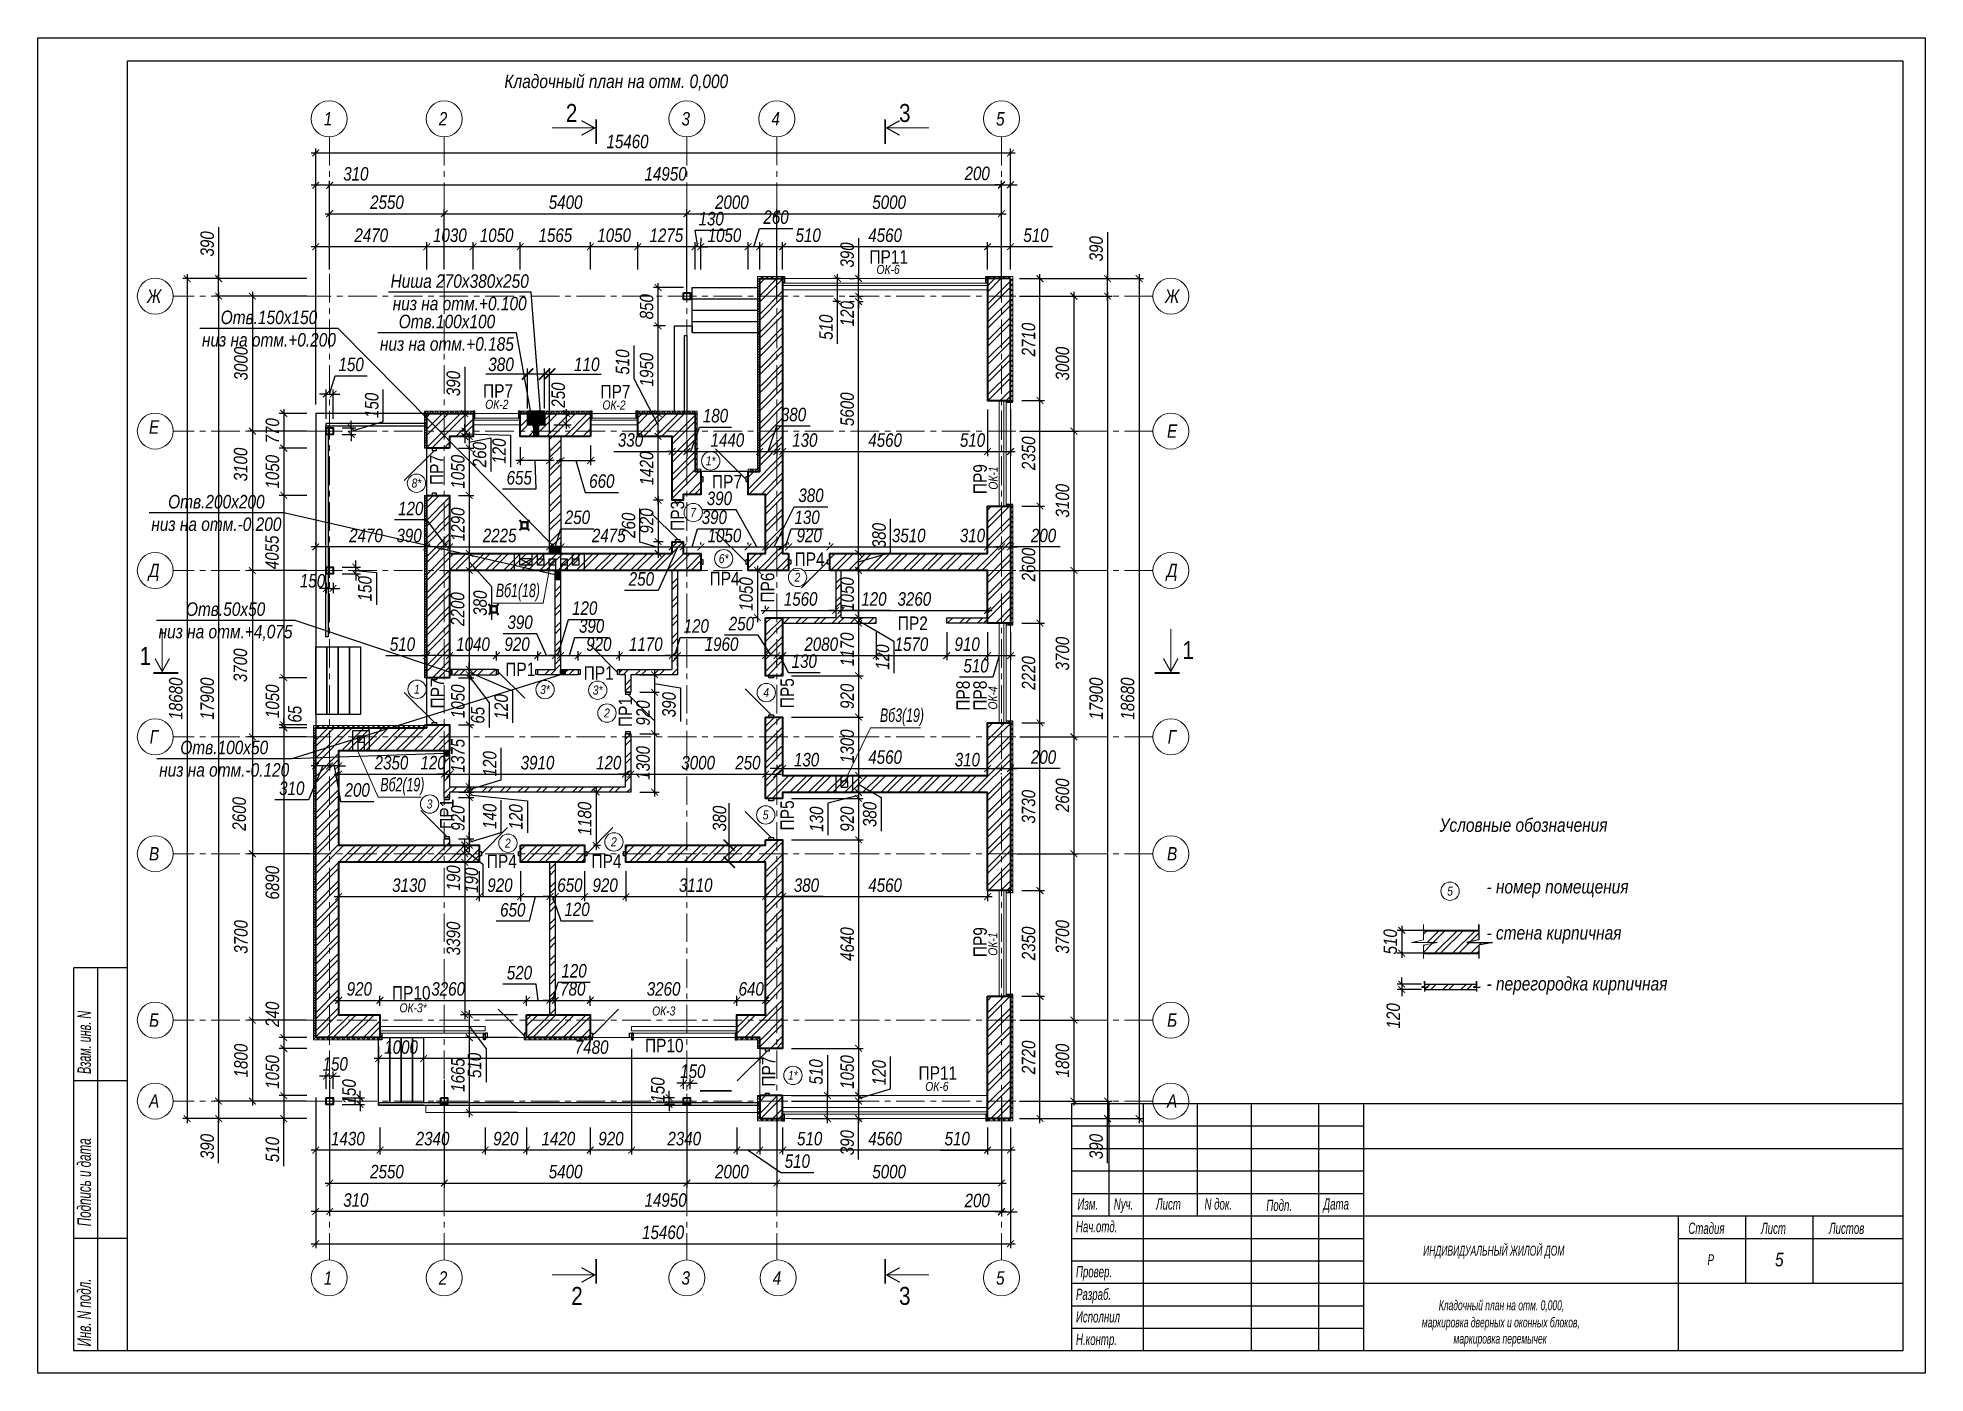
# Model space of a CAD drawing. Header units: millimetres. Extents: x 1582001 to 3303937, y 226471 to 491235.
# Drawn here: x 1792001 to 1834000, y 380355 to 410055 of the extents above; entities that cross this region are included whole.
import ezdxf
from ezdxf.enums import TextEntityAlignment as Align

# ---------------------------------------------------------------- set-up
doc = ezdxf.new("R2010")
doc.units = ezdxf.units.MM
doc.linetypes.add('CENTER', pattern=[50.8, 31.75, -6.35, 6.35, -6.35])
doc.linetypes.add('DASHDOT', pattern=[25.4, 12.7, -6.35, 0, -6.35])
doc.layers.get('Defpoints').update_dxf_attribs({"color": 255, "lineweight": 30})
for name, color, linetype, lineweight in [('0.50', 161, 'Continuous', 50), ('Text', 212, 'Continuous', 25), ('Двери', 173, 'Continuous', 25), ('Кирпич', 253, 'Continuous', 9), ('Кровля', 232, 'Continuous', 25), ('Лестница', 74, 'Continuous', 25), ('Маркировка', 253, 'Continuous', 18), ('Надписи', 7, 'Continuous', 15), ('Окна', 4, 'Continuous', 18), ('Оси', 251, 'CENTER', 9), ('Перегородки', 202, 'Continuous', 30), ('ПЕРЕМЫЧКИ', 36, 'Continuous', 25), ('Площади', 201, 'Continuous', 13), ('Размеры', 7, 'Continuous', 18), ('Стены несущие', 7, 'Continuous', 40), ('СТОЙКИ', 26, 'Continuous', 40), ('Утеплитель', 145, 'Continuous', 9), ('Штриховка', 252, 'Continuous', 15), ('Штриховки', 251, 'Continuous', 20)]:
    doc.layers.add(name, color=color, linetype=linetype, lineweight=lineweight)
doc.layers.add('900Сл Non-Print', color=235, linetype='Continuous', lineweight=5, plot=False)
doc.layers.add('Т-Подписи', color=7, linetype='Continuous')
doc.layers.add('Формуляр', color=138, linetype='Continuous')
doc.styles.add('-АР-', font='ARIALN.TTF', dxfattribs={"width": 0.98, "height": 300})
doc.styles.add('GOST 2.304', font='ARIALNI.TTF', dxfattribs={"width": 0.98, "height": 300})
doc.styles.get("Standard").update_dxf_attribs({"font": 'ARIALNI.TTF', "height": 300})
doc.styles.add('style', font='ARIALNI.TTF', dxfattribs={"width": 0.98, "height": 300})
doc.styles.add('STYLE1', font='ARIALNI.TTF', dxfattribs={"height": 300})
doc.styles.add('стиль1', font='ARIALNI.TTF', dxfattribs={"width": 0.98, "height": 300})
doc.styles.add('Текст', font='ARIALNI.TTF')
doc.dimstyles.new('ISO-25', dxfattribs={"dimscale": 100, "dimtxt": 2.5, "dimasz": 2.5, "dimexe": 1.25, "dimexo": 0.625, "dimtad": 1, "dimdec": 0, "dimtxsty": 'Standard', "dimblk": 'ARCHTICK', "dimcen": 2.5, "dimadec": 0, "dimazin": 0, "dimtfac": 1, "dimtdec": 0, "dimtmove": 0, "dimatfit": 3, "dimfxl": 0, "dimarcsym": 0})
doc.dimstyles.new('М100', dxfattribs={"dimtxt": 600, "dimasz": 150, "dimexe": 100, "dimexo": 200, "dimgap": 100, "dimtad": 1, "dimdec": 0, "dimtxsty": 'style', "dimblk": 'ARCHTICK', "dimcen": 150, "dimdle": 100, "dimclrt": 256, "dimadec": 0, "dimazin": 0, "dimtfac": 1, "dimtdec": 0, "dimtmove": 1, "dimatfit": 3, "dimldrblk": 'NONE', "dimfxl": 0, "dimarcsym": 0})
pattern_1 = [(315, (-115358.71, 10215.04), (44.90128, 44.90128), []), (45, (-115358.71, 10215.04), (-44.90128, 44.90128), [])]
pattern_2 = [(45, (-10215.04, -115358.71), (-44.90128, 44.90128), []), (135, (-10215.04, -115358.71), (-44.90128, -44.90128), [])]

msp = doc.modelspace()

# ---------------------------------------------------------------- texts
at = {"ltscale": 100, "style": 'Текст'}
for s, p in [('Ниша 270х380х250', (1799851.9, 404494)), ('низ на отм.+0.100', (1799899.3, 403994)), ('Отв.150х150', (1796071.6, 403687.4)), ('Отв.100х100', (1800032.6, 403595)), ('низ на отм.+0.200', (1795655.1, 403187.4)), ('низ на отм.+0.185', (1799614.9, 403095)), ('Отв.200х200', (1794901.6, 399587.2)), ('низ на отм.-0.200', (1794528.2, 399087.2)), ('Отв.50х50', (1795298.4, 397198.4)), ('низ на отм.+4,075', (1794689.6, 396698.4)), ('Отв.100х50', (1795172.1, 394122.4)), ('низ на отм.-0.120', (1794703.2, 393622.4))]:
    msp.add_text(s, height=300, dxfattribs=at).set_placement(p)
at = {"layer": 'Маркировка', "color": 1, "style": 'стиль1'}
for s, p in [('ОК-6', (1810922.1, 404902.8)), ('ОК-2', (1802215.4, 401902.4)), ('ОК-2', (1804823.8, 401887.6)), ('ОК-3*', (1800352.9, 388480.7)), ('ОК-3', (1805930, 388411.4)), ('ОК-6', (1812007.4, 386732.8))]:
    msp.add_text(s, height=200, dxfattribs=at).set_placement(p, align=Align.MIDDLE_CENTER)
at = {"layer": 'Маркировка', "color": 5, "style": 'стиль1'}
for s, p in [('1*', (1806974, 400646.6)), ('8*', (1800426.9, 400151.1)), ('7', (1806585.4, 399499.3)), ('6*', (1807262, 398471.9)), ('2', (1808905.6, 398055.7)), ('1', (1800439.4, 395568.2)), ('3*', (1803287.1, 395560.9)), ('3*', (1804459.5, 395547.7)), ('4', (1808210.3, 395495.2)), ('2', (1804665.2, 395038.3)), ('3', (1800719.1, 393015.9)), ('5', (1808197.3, 392773.2)), ('2', (1802461.7, 392145.7)), ('2', (1804820.4, 392173.6)), ('5', (1823425.5, 391077.8)), ('1*', (1808803.6, 386980.8))]:
    msp.add_text(s, height=200, dxfattribs=at).set_placement(p, align=Align.MIDDLE_CENTER)
at = {"layer": 'Маркировка', "color": 1, "style": 'стиль1'}
for s, p in [('ОК-1', (1813261.5, 400263.3)), ('ОК-4', (1813253.1, 395372.9)), ('ОК-1', (1813253.1, 389898))]:
    msp.add_text(s, height=200, rotation=90, dxfattribs=at).set_placement(p, align=Align.MIDDLE_CENTER)
at = {"layer": 'Надписи', "color": 0, "lineweight": -3, "style": 'STYLE1'}
for s, p in [('- ', (1824238.4, 391024)), ('номер помещения', (1824448.3, 391024)), ('стена кирпичная ', (1824448.3, 389999.8)), ('- ', (1824238.4, 389999.8)), ('- ', (1824238.4, 388867.2)), ('перегородка кирпичная ', (1824448.3, 388867.2))]:
    msp.add_text(s, height=300, dxfattribs=at).set_placement(p)
at = {"layer": 'Надписи', "char_height": 300, "width": 3607.392, "attachment_point": 5, "style": 'STYLE1'}
for s, insert in [('{\\W0.8;Вб1(18)}', (1802684.4, 397719.5)), ('{\\W0.8;Вб3(19)}', (1811230.6, 394943.7)), ('{\\W0.8;Вб2(19)}', (1800113.9, 393400.8))]:
    msp.add_mtext(s, dxfattribs=dict(at, insert=insert))
at = {"layer": 'Надписи', "color": 0, "ltscale": 100, "insert": (1823194.1, 392544.6), "char_height": 300, "width": 5400, "attachment_point": 4, "style": 'STYLE1'}
msp.add_mtext('Условные обозначения', dxfattribs=at)
at = {"layer": 'Оси', "linetype": 'Continuous', "ltscale": 100, "style": 'GOST 2.304'}
for s, p in [('1', (1798459.4, 408252.5)), ('2', (1801019.4, 408252.5)), ('3', (1806419.4, 408252.5)), ('4', (1808419.4, 408253.6)), ('5', (1813419.4, 408252.5)), ('Ж', (1794589.4, 404308.1)), ('Ж', (1817242, 404308.1)), ('Е', (1794589.4, 401398.1)), ('Е', (1817242, 401308.1)), ('Д', (1794589.4, 398208.1)), ('Д', (1817242, 398208.1)), ('Г', (1794589.4, 394508.1)), ('Г', (1817242, 394508.1)), ('В', (1794589.4, 391908.1)), ('В', (1817242, 391908.1)), ('Б', (1794589.4, 388208.1)), ('Б', (1817242, 388208.1)), ('А', (1794589.4, 386408.1)), ('А', (1817242, 386408.1)), ('1', (1798459.4, 382473.7)), ('2', (1801019.4, 382473.7)), ('3', (1806419.4, 382473.7)), ('4', (1808449.4, 382473.7)), ('5', (1813419.4, 382473.7))]:
    msp.add_text(s, height=297.2, dxfattribs=at).set_placement(p, align=Align.MIDDLE_CENTER)
at = {"layer": 'Оси', "linetype": 'Continuous', "style": '-АР-'}
for s, p in [('2', (1803751.7, 408182.6)), ('3', (1811165.5, 408182.6)), ('1', (1794267.5, 396107.3)), ('1', (1817470.9, 396237.3)), ('2', (1803872.6, 381875.5)), ('3', (1811165.5, 381875.5))]:
    msp.add_text(s, height=400, dxfattribs=at).set_placement(p)
at = {"layer": 'ПЕРЕМЫЧКИ', "color": 116, "ltscale": 2, "char_height": 300, "width": 928.795, "attachment_point": 1, "style": 'STYLE1'}
for s, insert in [('{\\fArial Narrow|b0|i0|c204|p34;ПР11}', (1810506.4, 405331.1)), ('{\\fArial Narrow|b0|i0|c204|p34;ПР7}', (1801907.9, 402348.7)), ('{\\fArial Narrow|b0|i0|c204|p34;ПР7}', (1804521, 402335.5)), ('{\\fArial Narrow|b0|i0|c204|p34;ПР7}', (1807002.4, 400331.7)), ('{\\fArial Narrow|b0|i0|c204|p34;ПР4}', (1808841.6, 398609.7)), ('{\\fArial Narrow|b0|i0|c204|p34;ПР4}', (1806950.6, 398179.3)), ('{\\fArial Narrow|b0|i0|c204|p34;ПР2}', (1811138, 397184.6)), ('{\\fArial Narrow|b0|i0|c204|p34;ПР1}', (1802403.3, 396158.3)), ('{\\fArial Narrow|b0|i0|c204|p34;ПР1}', (1804147.4, 396078.3)), ('{\\fArial Narrow|b0|i0|c204|p34;ПР4}', (1801992.8, 391889.9)), ('{\\fArial Narrow|b0|i0|c204|p34;ПР4}', (1804321.1, 391891.3)), ('{\\fArial Narrow|b0|i0|c204|p34;ПР10}', (1799881.6, 388965.6)), ('{\\fArial Narrow|b0|i0|c204|p34;ПР10}', (1805512.1, 387793.5)), ('{\\fArial Narrow|b0|i0|c204|p34;ПР11}', (1811599.6, 387181.8))]:
    msp.add_mtext(s, dxfattribs=dict(at, insert=insert))
at = {"layer": 'ПЕРЕМЫЧКИ', "color": 116, "ltscale": 2, "char_height": 300, "width": 928.795, "attachment_point": 1, "rotation": 90, "style": 'STYLE1'}
for s, insert in [('{\\fArial Narrow|b0|i0|c204|p34;ПР7}', (1800728.7, 400107.5)), ('{\\fArial Narrow|b0|i0|c204|p34;ПР9}', (1812818.3, 399905.8)), ('{\\fArial Narrow|b0|i0|c204|p34;ПР3}', (1806086.3, 399088.6)), ('{\\fArial Narrow|b0|i0|c204|p34;ПР6}', (1808089.1, 397493.3)), ('{\\fArial Narrow|b0|i0|c204|p34;ПР7}', (1800743.8, 395139.6)), ('{\\fArial Narrow|b0|i0|c204|p34;ПР5}', (1808525.1, 395144.2)), ('{\\fArial Narrow|b0|i0|c204|p34;ПР8}', (1812440.1, 395089.2)), ('{\\fArial Narrow|b0|i0|c204|p34;ПР8}', (1812818.3, 395089.2)), ('{\\fArial Narrow|b0|i0|c204|p34;ПР1}', (1804926.1, 394724.9)), ('{\\fArial Narrow|b0|i0|c204|p34;ПР1}', (1800951.7, 392461.3)), ('{\\fArial Narrow|b0|i0|c204|p34;ПР5}', (1808526.5, 392426.3)), ('{\\fArial Narrow|b0|i0|c204|p34;ПР9}', (1812818.3, 389608.4)), ('{\\fArial Narrow|b0|i0|c204|p34;ПР7}', (1808113.9, 386728.7))]:
    msp.add_mtext(s, dxfattribs=dict(at, insert=insert))
at = {"layer": 'Стены несущие', "ltscale": 100, "style": 'GOST 2.304'}
msp.add_text('Кладочный план на отм. 0,000', height=300, dxfattribs=at).set_placement((1802384.1, 408936.5))
at = {"layer": 'Т-Подписи', "color": 0, "ltscale": 2, "insert": (1830752.5, 383032.5), "char_height": 300, "width": 1500, "attachment_point": 2, "style": 'STYLE1'}
msp.add_mtext('5', dxfattribs=at)
at = {"layer": 'Формуляр', "linetype": 'Continuous', "style": 'STYLE1'}
for s, width, p in [('Взам. инв. N', 0.7, (1793184.5, 387010.3)), ('Подпись и дата', 0.75, (1793181.7, 383624.7)), ('Инв. N подл.', 0.75, (1793181.7, 380951.3))]:
    msp.add_text(s, height=300, rotation=90, dxfattribs=dict(at, width=width)).set_placement(p)
at = {"layer": 'Формуляр', "color": 0, "style": 'STYLE1', "width": 0.75}
for s, height, p in [('Изм.', 250, (1815134.6, 383992.9)), ('Nуч.', 250, (1815944.1, 383992.9)), ('Лист', 250, (1816883.5, 383992.9)), ('N док.', 250, (1817962.8, 383992.9)), ('Подп.', 250, (1819338.9, 383966)), ('Дата', 250, (1820607.1, 383992.9)), ('Нач.отд.', 250, (1815102.7, 383491.3)), ('Стадия', 250, (1828728.8, 383454.1)), ('Лист', 250, (1830347.7, 383454.1)), ('Листов', 250, (1831858.7, 383454.1)), ('ИНДИВИДУАЛЬНЫЙ ЖИЛОЙ ДОМ', 220, (1822827.6, 382969.9)), ('Провер.', 250, (1815102.7, 382488)), ('Р', 250, (1829156.4, 382752.1)), ('Разраб.', 250, (1815102.7, 381986.3)), ('Кладочный план на отм. 0,000,', 220, (1823175.7, 381756.6)), ('Исполнил', 250, (1815102.7, 381484.7)), ('маркировка дверных и оконных блоков,', 220, (1822799.4, 381375.7)), ('Н.контр.', 250, (1815102.7, 380983)), ('маркировка перемычек', 220, (1823503.5, 381014.2))]:
    msp.add_text(s, height=height, dxfattribs=at).set_placement(p)

# ---------------------------------------------------------------- blocks, each defined once
blk = doc.blocks.new('*U14')
blk.add_line((-50, 0), (-722, 672))
for points in [[(-1000, 50), (-1050, 50), (-1050, -50), (-1000, -50)], [(0, 50), (-50, 50), (-50, -50), (0, -50)]]:
    blk.add_lwpolyline(points, close=True)
blk = doc.blocks.new('*U15')
blk.add_line((0, 50), (-580, 630))
for points in [[(-50, 870), (-50, 920), (50, 920), (50, 870)], [(-50, 0), (-50, 50), (50, 50), (50, 0)]]:
    blk.add_lwpolyline(points, close=True)
blk = doc.blocks.new('*U16')
blk.add_line((0, -50), (-672, -722))
for points in [[(-50, 0), (-50, -50), (50, -50), (50, 0)], [(-50, -1000), (-50, -1050), (50, -1050), (50, -1000)]]:
    blk.add_lwpolyline(points, close=True)
blk = doc.blocks.new('*U17')
blk.add_line((0, -50), (580, -630))
for points in [[(50, 0), (50, -50), (-50, -50), (-50, 0)], [(50, -870), (50, -920), (-50, -920), (-50, -870)]]:
    blk.add_lwpolyline(points, close=True)
blk = doc.blocks.new('*U18')
blk.add_line((-50, 0), (-630, -580))
for points in [[(-870, -50), (-920, -50), (-920, 50), (-870, 50)], [(0, -50), (-50, -50), (-50, 50), (0, 50)]]:
    blk.add_lwpolyline(points, close=True)
blk = doc.blocks.new('*U19')
blk.add_line((0, 50), (-580, 630))
for points in [[(-50, 870), (-50, 920), (50, 920), (50, 870)], [(-50, 0), (-50, 50), (50, 50), (50, 0)]]:
    blk.add_lwpolyline(points, close=True)
blk = doc.blocks.new('*U20')
blk.add_line((50, 0), (630, 580))
for points in [[(0, 50), (50, 50), (50, -50), (0, -50)], [(870, 50), (920, 50), (920, -50), (870, -50)]]:
    blk.add_lwpolyline(points, close=True)
blk = doc.blocks.new('*U21')
blk.add_line((50, 0), (630, -580))
for points in [[(0, -50), (50, -50), (50, 50), (0, 50)], [(870, -50), (920, -50), (920, 50), (870, 50)]]:
    blk.add_lwpolyline(points, close=True)
blk = doc.blocks.new('*U22')
blk.add_line((-50, 0), (-630, 580))
for points in [[(-870, 50), (-920, 50), (-920, -50), (-870, -50)], [(0, 50), (-50, 50), (-50, -50), (0, -50)]]:
    blk.add_lwpolyline(points, close=True)
blk = doc.blocks.new('*U23')
blk.add_line((50, 0), (630, 580))
for points in [[(0, 50), (50, 50), (50, -50), (0, -50)], [(870, 50), (920, 50), (920, -50), (870, -50)]]:
    blk.add_lwpolyline(points, close=True)
blk = doc.blocks.new('*U25')
blk.add_line((0, 50), (-672, 722))
for points in [[(-50, 1000), (-50, 1050), (50, 1050), (50, 1000)], [(-50, 0), (-50, 50), (50, 50), (50, 0)]]:
    blk.add_lwpolyline(points, close=True)
blk = doc.blocks.new('_ArchTick')
at = {"color": 0, "linetype": 'ByBlock', "const_width": 0.15}
blk.add_lwpolyline([(-0.5, -0.5), (0.5, 0.5)], dxfattribs=at)
blk = doc.blocks.new('*D190')
at = {"layer": 'Defpoints', "color": 0, "lineweight": -3, "transparency": 16777216}
for p in [(1801046, 387074), (1806446, 386684), (1806446, 384584)]:
    blk.add_point(p, dxfattribs=at)
at = {"layer": 'Размеры', "color": 0, "lineweight": -2, "transparency": 16777216}
for p, q in [((1801046, 386874), (1801046, 384484)), ((1806446, 386484), (1806446, 384484)), ((1800946, 384584), (1806546, 384584))]:
    blk.add_line(p, q, dxfattribs=at)
at = {"layer": 'Размеры', "color": 0, "lineweight": -2, "transparency": 16777216, "xscale": 150, "yscale": 150, "zscale": 150, "rotation": 180}
blk.add_blockref('_ArchTick', (1801046, 384584), dxfattribs=at)
at = {"layer": 'Размеры', "color": 0, "lineweight": -2, "transparency": 16777216, "xscale": 150, "yscale": 150, "zscale": 150}
blk.add_blockref('_ArchTick', (1806446, 384584), dxfattribs=at)
at = {"layer": 'Размеры', "transparency": 16777216, "insert": (1803746, 384837), "char_height": 300, "attachment_point": 5, "style": 'style'}
blk.add_mtext('5400', dxfattribs=at)
blk = doc.blocks.new('_None')
blk = doc.blocks.new('*D191')
at = {"layer": 'Defpoints', "color": 0, "lineweight": -3, "transparency": 16777216}
for p in [(1806446, 386684), (1808446, 386684), (1808446, 384584)]:
    blk.add_point(p, dxfattribs=at)
at = {"layer": 'Размеры', "color": 0, "lineweight": -2, "transparency": 16777216}
for p, q in [((1806446, 386484), (1806446, 384484)), ((1808446, 386484), (1808446, 384484)), ((1806346, 384584), (1808546, 384584))]:
    blk.add_line(p, q, dxfattribs=at)
at = {"layer": 'Размеры', "color": 0, "lineweight": -2, "transparency": 16777216, "xscale": 150, "yscale": 150, "zscale": 150, "rotation": 180}
blk.add_blockref('_ArchTick', (1806446, 384584), dxfattribs=at)
at = {"layer": 'Размеры', "color": 0, "lineweight": -2, "transparency": 16777216, "xscale": 150, "yscale": 150, "zscale": 150}
blk.add_blockref('_ArchTick', (1808446, 384584), dxfattribs=at)
at = {"layer": 'Размеры', "transparency": 16777216, "insert": (1807446, 384837), "char_height": 300, "attachment_point": 5, "style": 'style'}
blk.add_mtext('2000', dxfattribs=at)
blk = doc.blocks.new('*D192')
at = {"layer": 'Defpoints', "color": 0, "lineweight": -3, "transparency": 16777216}
for p in [(1808446, 386684), (1813446, 386684), (1813446, 384584)]:
    blk.add_point(p, dxfattribs=at)
at = {"layer": 'Размеры', "color": 0, "lineweight": -2, "transparency": 16777216}
for p, q in [((1808446, 386484), (1808446, 384484)), ((1813446, 386484), (1813446, 384484)), ((1808346, 384584), (1813546, 384584))]:
    blk.add_line(p, q, dxfattribs=at)
at = {"layer": 'Размеры', "color": 0, "lineweight": -2, "transparency": 16777216, "xscale": 150, "yscale": 150, "zscale": 150, "rotation": 180}
blk.add_blockref('_ArchTick', (1808446, 384584), dxfattribs=at)
at = {"layer": 'Размеры', "color": 0, "lineweight": -2, "transparency": 16777216, "xscale": 150, "yscale": 150, "zscale": 150}
blk.add_blockref('_ArchTick', (1813446, 384584), dxfattribs=at)
at = {"layer": 'Размеры', "transparency": 16777216, "insert": (1810946, 384837), "char_height": 300, "attachment_point": 5, "style": 'style'}
blk.add_mtext('5000', dxfattribs=at)
blk = doc.blocks.new('*D193')
at = {"layer": 'Defpoints', "color": 0, "lineweight": -3, "transparency": 16777216}
for p in [(1798496, 387074), (1801046, 387074), (1801046, 384584)]:
    blk.add_point(p, dxfattribs=at)
at = {"layer": 'Размеры', "color": 0, "lineweight": -2, "transparency": 16777216}
for p, q in [((1798496, 386874), (1798496, 384484)), ((1801046, 386874), (1801046, 384484)), ((1798396, 384584), (1801146, 384584))]:
    blk.add_line(p, q, dxfattribs=at)
at = {"layer": 'Размеры', "color": 0, "lineweight": -2, "transparency": 16777216, "xscale": 150, "yscale": 150, "zscale": 150, "rotation": 180}
blk.add_blockref('_ArchTick', (1798496, 384584), dxfattribs=at)
at = {"layer": 'Размеры', "color": 0, "lineweight": -2, "transparency": 16777216, "xscale": 150, "yscale": 150, "zscale": 150}
blk.add_blockref('_ArchTick', (1801046, 384584), dxfattribs=at)
at = {"layer": 'Размеры', "transparency": 16777216, "insert": (1799771, 384837), "char_height": 300, "attachment_point": 5, "style": 'style'}
blk.add_mtext('2550', dxfattribs=at)
blk = doc.blocks.new('*D194')
at = {"layer": 'Defpoints', "color": 0, "lineweight": -3, "transparency": 16777216}
for p in [(1798496, 386684), (1813446, 386684), (1798496, 383952)]:
    blk.add_point(p, dxfattribs=at)
at = {"layer": 'Размеры', "color": 0, "lineweight": -2, "transparency": 16777216}
for p, q in [((1798496, 386484), (1798496, 383852)), ((1813446, 386484), (1813446, 383852)), ((1813546, 383952), (1798396, 383952))]:
    blk.add_line(p, q, dxfattribs=at)
at = {"layer": 'Размеры', "color": 0, "lineweight": -2, "transparency": 16777216, "xscale": 150, "yscale": 150, "zscale": 150, "rotation": 180}
blk.add_blockref('_ArchTick', (1798496, 383952), dxfattribs=at)
at = {"layer": 'Размеры', "color": 0, "lineweight": -2, "transparency": 16777216, "xscale": 150, "yscale": 150, "zscale": 150}
blk.add_blockref('_ArchTick', (1813446, 383952), dxfattribs=at)
at = {"layer": 'Размеры', "transparency": 16777216, "insert": (1805971, 384205), "char_height": 300, "attachment_point": 5, "style": 'style'}
blk.add_mtext('14950', dxfattribs=at)
blk = doc.blocks.new('*D195')
at = {"layer": 'Defpoints', "color": 0, "lineweight": -3, "transparency": 16777216}
for p in [(1798186, 386684), (1798496, 386674), (1798186, 383952)]:
    blk.add_point(p, dxfattribs=at)
at = {"layer": 'Размеры', "color": 0, "lineweight": -2, "transparency": 16777216}
for p, q in [((1798186, 386484), (1798186, 383852)), ((1798496, 386474), (1798496, 383852)), ((1798596, 383952), (1798086, 383952)), ((1799452, 383952), (1798496, 383952))]:
    blk.add_line(p, q, dxfattribs=at)
at = {"layer": 'Размеры', "color": 0, "lineweight": -2, "transparency": 16777216, "xscale": 150, "yscale": 150, "zscale": 150, "rotation": 180}
blk.add_blockref('_ArchTick', (1798186, 383952), dxfattribs=at)
at = {"layer": 'Размеры', "color": 0, "lineweight": -2, "transparency": 16777216, "xscale": 150, "yscale": 150, "zscale": 150}
blk.add_blockref('_ArchTick', (1798496, 383952), dxfattribs=at)
at = {"layer": 'Размеры', "transparency": 16777216, "insert": (1799079, 384205), "char_height": 300, "attachment_point": 5, "style": 'style'}
blk.add_mtext('310', dxfattribs=at)
blk = doc.blocks.new('*D196')
at = {"layer": 'Defpoints', "color": 0, "lineweight": -3, "transparency": 16777216}
for p in [(1813446, 386018), (1813646, 386018), (1813646, 383942)]:
    blk.add_point(p, dxfattribs=at)
at = {"layer": 'Размеры', "color": 0, "lineweight": -2, "transparency": 16777216}
for p, q in [((1813446, 385818), (1813446, 383842)), ((1813646, 385818), (1813646, 383842)), ((1813446, 383942), (1813296, 383942)), ((1813446, 383942), (1813646, 383942)), ((1813646, 383942), (1813796, 383942))]:
    blk.add_line(p, q, dxfattribs=at)
at = {"layer": 'Размеры', "color": 0, "lineweight": -2, "transparency": 16777216, "xscale": 150, "yscale": 150, "zscale": 150}
blk.add_blockref('_ArchTick', (1813446, 383942), dxfattribs=at)
at = {"layer": 'Размеры', "color": 0, "lineweight": -2, "transparency": 16777216, "xscale": 150, "yscale": 150, "zscale": 150, "rotation": 180}
blk.add_blockref('_ArchTick', (1813646, 383942), dxfattribs=at)
at = {"layer": 'Размеры', "transparency": 16777216, "insert": (1812904, 384195), "char_height": 300, "attachment_point": 5, "style": 'style'}
blk.add_mtext('200', dxfattribs=at)
blk = doc.blocks.new('*D197')
at = {"layer": 'Defpoints', "color": 0, "lineweight": -3, "transparency": 16777216}
for p in [(1798186, 386684), (1813646, 386018), (1813646, 383234)]:
    blk.add_point(p, dxfattribs=at)
at = {"layer": 'Размеры', "color": 0, "lineweight": -2, "transparency": 16777216}
for p, q in [((1798186, 386484), (1798186, 383134)), ((1813646, 385818), (1813646, 383134)), ((1798086, 383234), (1813746, 383234))]:
    blk.add_line(p, q, dxfattribs=at)
at = {"layer": 'Размеры', "color": 0, "lineweight": -2, "transparency": 16777216, "xscale": 150, "yscale": 150, "zscale": 150, "rotation": 180}
blk.add_blockref('_ArchTick', (1798186, 383234), dxfattribs=at)
at = {"layer": 'Размеры', "color": 0, "lineweight": -2, "transparency": 16777216, "xscale": 150, "yscale": 150, "zscale": 150}
blk.add_blockref('_ArchTick', (1813646, 383234), dxfattribs=at)
at = {"layer": 'Размеры', "transparency": 16777216, "insert": (1805916, 383487), "char_height": 300, "attachment_point": 5, "style": 'style'}
blk.add_mtext('15460', dxfattribs=at)
blk = doc.blocks.new('*D198')
at = {"layer": 'Defpoints', "color": 0, "lineweight": -3, "transparency": 16777216}
for p in [(1798176, 394508), (1796776, 391908), (1798256, 391908)]:
    blk.add_point(p, dxfattribs=at)
at = {"layer": 'Размеры', "color": 0, "lineweight": -2, "transparency": 16777216}
for p, q in [((1797976, 394508), (1796676, 394508)), ((1796776, 394608), (1796776, 391808)), ((1798056, 391908), (1796676, 391908))]:
    blk.add_line(p, q, dxfattribs=at)
at = {"layer": 'Размеры', "color": 0, "lineweight": -2, "transparency": 16777216, "xscale": 150, "yscale": 150, "zscale": 150}
for p, rotation in [((1796776, 394508), 90), ((1796776, 391908), 270)]:
    blk.add_blockref('_ArchTick', p, dxfattribs=dict(at, rotation=rotation))
at = {"layer": 'Размеры', "transparency": 16777216, "insert": (1796484, 392795), "char_height": 300, "attachment_point": 5, "rotation": 90, "style": 'style'}
blk.add_mtext('2600', dxfattribs=at)
blk = doc.blocks.new('*D199')
at = {"layer": 'Defpoints', "color": 0, "lineweight": -3, "transparency": 16777216}
for p in [(1798256, 391908), (1796776, 388208), (1798176, 388208)]:
    blk.add_point(p, dxfattribs=at)
at = {"layer": 'Размеры', "color": 0, "lineweight": -2, "transparency": 16777216}
for p, q in [((1798056, 391908), (1796676, 391908)), ((1796776, 392008), (1796776, 388108)), ((1797976, 388208), (1796676, 388208))]:
    blk.add_line(p, q, dxfattribs=at)
at = {"layer": 'Размеры', "color": 0, "lineweight": -2, "transparency": 16777216, "xscale": 150, "yscale": 150, "zscale": 150}
for p, rotation in [((1796776, 391908), 90), ((1796776, 388208), 270)]:
    blk.add_blockref('_ArchTick', p, dxfattribs=dict(at, rotation=rotation))
at = {"layer": 'Размеры', "transparency": 16777216, "insert": (1796523, 390058), "char_height": 300, "attachment_point": 5, "rotation": 90, "style": 'style'}
blk.add_mtext('3700', dxfattribs=at)
blk = doc.blocks.new('*D200')
at = {"layer": 'Defpoints', "color": 0, "lineweight": -3, "transparency": 16777216}
for p in [(1798176, 388208), (1796776, 386408), (1798176, 386408)]:
    blk.add_point(p, dxfattribs=at)
at = {"layer": 'Размеры', "color": 0, "lineweight": -2, "transparency": 16777216}
for p, q in [((1797976, 388208), (1796676, 388208)), ((1796776, 388308), (1796776, 386308)), ((1797976, 386408), (1796676, 386408))]:
    blk.add_line(p, q, dxfattribs=at)
at = {"layer": 'Размеры', "color": 0, "lineweight": -2, "transparency": 16777216, "xscale": 150, "yscale": 150, "zscale": 150}
for p, rotation in [((1796776, 388208), 90), ((1796776, 386408), 270)]:
    blk.add_blockref('_ArchTick', p, dxfattribs=dict(at, rotation=rotation))
at = {"layer": 'Размеры', "transparency": 16777216, "insert": (1796523, 387308), "char_height": 300, "attachment_point": 5, "rotation": 90, "style": 'style'}
blk.add_mtext('1800', dxfattribs=at)
blk = doc.blocks.new('*D201')
at = {"layer": 'Defpoints', "color": 0, "lineweight": -3, "transparency": 16777216}
for p in [(1798186, 401308), (1796776, 398208), (1798186, 398208)]:
    blk.add_point(p, dxfattribs=at)
at = {"layer": 'Размеры', "color": 0, "lineweight": -2, "transparency": 16777216}
for p, q in [((1797986, 401308), (1796676, 401308)), ((1796776, 401408), (1796776, 398108)), ((1797986, 398208), (1796676, 398208))]:
    blk.add_line(p, q, dxfattribs=at)
at = {"layer": 'Размеры', "color": 0, "lineweight": -2, "transparency": 16777216, "xscale": 150, "yscale": 150, "zscale": 150}
for p, rotation in [((1796776, 401308), 90), ((1796776, 398208), 270)]:
    blk.add_blockref('_ArchTick', p, dxfattribs=dict(at, rotation=rotation))
at = {"layer": 'Размеры', "transparency": 16777216, "insert": (1796516, 400564), "char_height": 300, "attachment_point": 5, "rotation": 90, "style": 'style'}
blk.add_mtext('3100', dxfattribs=at)
blk = doc.blocks.new('*D202')
at = {"layer": 'Defpoints', "color": 0, "lineweight": -3, "transparency": 16777216}
for p in [(1798186, 398208), (1796776, 394508), (1798176, 394508)]:
    blk.add_point(p, dxfattribs=at)
at = {"layer": 'Размеры', "color": 0, "lineweight": -2, "transparency": 16777216}
for p, q in [((1797986, 398208), (1796676, 398208)), ((1796776, 398308), (1796776, 394408)), ((1797976, 394508), (1796676, 394508))]:
    blk.add_line(p, q, dxfattribs=at)
at = {"layer": 'Размеры', "color": 0, "lineweight": -2, "transparency": 16777216, "xscale": 150, "yscale": 150, "zscale": 150}
for p, rotation in [((1796776, 398208), 90), ((1796776, 394508), 270)]:
    blk.add_blockref('_ArchTick', p, dxfattribs=dict(at, rotation=rotation))
at = {"layer": 'Размеры', "transparency": 16777216, "insert": (1796510, 396098), "char_height": 300, "attachment_point": 5, "rotation": 90, "style": 'style'}
blk.add_mtext('3700', dxfattribs=at)
blk = doc.blocks.new('*D203')
at = {"layer": 'Defpoints', "color": 0, "lineweight": -3, "transparency": 16777216}
for p in [(1798186, 404308), (1796776, 401308), (1798186, 401308)]:
    blk.add_point(p, dxfattribs=at)
at = {"layer": 'Размеры', "color": 0, "lineweight": -2, "transparency": 16777216}
for p, q in [((1797986, 404308), (1796676, 404308)), ((1796776, 404408), (1796776, 401208)), ((1797986, 401308), (1796676, 401308))]:
    blk.add_line(p, q, dxfattribs=at)
at = {"layer": 'Размеры', "color": 0, "lineweight": -2, "transparency": 16777216, "xscale": 150, "yscale": 150, "zscale": 150}
for p, rotation in [((1796776, 404308), 90), ((1796776, 401308), 270)]:
    blk.add_blockref('_ArchTick', p, dxfattribs=dict(at, rotation=rotation))
at = {"layer": 'Размеры', "transparency": 16777216, "insert": (1796523, 402808), "char_height": 300, "attachment_point": 5, "rotation": 90, "style": 'style'}
blk.add_mtext('3000', dxfattribs=at)
blk = doc.blocks.new('*D204')
at = {"layer": 'Defpoints', "color": 0, "lineweight": -3, "transparency": 16777216}
for p in [(1798186, 404308), (1796026, 386408), (1798176, 386408)]:
    blk.add_point(p, dxfattribs=at)
at = {"layer": 'Размеры', "color": 0, "lineweight": -2, "transparency": 16777216}
for p, q in [((1797986, 404308), (1795926, 404308)), ((1796026, 404408), (1796026, 386308)), ((1797976, 386408), (1795926, 386408))]:
    blk.add_line(p, q, dxfattribs=at)
at = {"layer": 'Размеры', "color": 0, "lineweight": -2, "transparency": 16777216, "xscale": 150, "yscale": 150, "zscale": 150}
for p, rotation in [((1796026, 404308), 90), ((1796026, 386408), 270)]:
    blk.add_blockref('_ArchTick', p, dxfattribs=dict(at, rotation=rotation))
at = {"layer": 'Размеры', "transparency": 16777216, "insert": (1795773, 395358), "char_height": 300, "attachment_point": 5, "rotation": 90, "style": 'style'}
blk.add_mtext('17900', dxfattribs=at)
blk = doc.blocks.new('*D205')
at = {"layer": 'Defpoints', "color": 0, "lineweight": -3, "transparency": 16777216}
for p in [(1796026, 404698), (1798186, 404698), (1798186, 404308)]:
    blk.add_point(p, dxfattribs=at)
at = {"layer": 'Размеры', "color": 0, "lineweight": -2, "transparency": 16777216}
for p, q in [((1796026, 405843), (1796026, 404698)), ((1797986, 404698), (1795926, 404698)), ((1796026, 404208), (1796026, 404798)), ((1797986, 404308), (1795926, 404308))]:
    blk.add_line(p, q, dxfattribs=at)
at = {"layer": 'Размеры', "color": 0, "lineweight": -2, "transparency": 16777216, "xscale": 150, "yscale": 150, "zscale": 150}
for p, rotation in [((1796026, 404698), 90), ((1796026, 404308), 270)]:
    blk.add_blockref('_ArchTick', p, dxfattribs=dict(at, rotation=rotation))
at = {"layer": 'Размеры', "transparency": 16777216, "insert": (1795773, 405470), "char_height": 300, "attachment_point": 5, "rotation": 90, "style": 'style'}
blk.add_mtext('390', dxfattribs=at)
blk = doc.blocks.new('*D206')
at = {"layer": 'Defpoints', "color": 0, "lineweight": -3, "transparency": 16777216}
for p in [(1798176, 386408), (1796026, 386018), (1798176, 386018)]:
    blk.add_point(p, dxfattribs=at)
at = {"layer": 'Размеры', "color": 0, "lineweight": -2, "transparency": 16777216}
for p, q in [((1797976, 386408), (1795926, 386408)), ((1796026, 386508), (1796026, 385918)), ((1797976, 386018), (1795926, 386018)), ((1796026, 385023), (1796026, 386018))]:
    blk.add_line(p, q, dxfattribs=at)
at = {"layer": 'Размеры', "color": 0, "lineweight": -2, "transparency": 16777216, "xscale": 150, "yscale": 150, "zscale": 150}
for p, rotation in [((1796026, 386408), 90), ((1796026, 386018), 270)]:
    blk.add_blockref('_ArchTick', p, dxfattribs=dict(at, rotation=rotation))
at = {"layer": 'Размеры', "transparency": 16777216, "insert": (1795773, 385396), "char_height": 300, "attachment_point": 5, "rotation": 90, "style": 'style'}
blk.add_mtext('390', dxfattribs=at)
blk = doc.blocks.new('*D207')
at = {"layer": 'Defpoints', "color": 0, "lineweight": -3, "transparency": 16777216}
for p in [(1798186, 404698), (1795326, 386018), (1798176, 386018)]:
    blk.add_point(p, dxfattribs=at)
at = {"layer": 'Размеры', "color": 0, "lineweight": -2, "transparency": 16777216}
for p, q in [((1797986, 404698), (1795226, 404698)), ((1795326, 404798), (1795326, 385918)), ((1797976, 386018), (1795226, 386018))]:
    blk.add_line(p, q, dxfattribs=at)
at = {"layer": 'Размеры', "color": 0, "lineweight": -2, "transparency": 16777216, "xscale": 150, "yscale": 150, "zscale": 150}
for p, rotation in [((1795326, 404698), 90), ((1795326, 386018), 270)]:
    blk.add_blockref('_ArchTick', p, dxfattribs=dict(at, rotation=rotation))
at = {"layer": 'Размеры', "transparency": 16777216, "insert": (1795073, 395358), "char_height": 300, "attachment_point": 5, "rotation": 90, "style": 'style'}
blk.add_mtext('18680', dxfattribs=at)
blk = doc.blocks.new('*U31')
h = blk.add_hatch()
h.set_pattern_fill('ANSI37', color=256, scale=20, angle=180, style=0)
h.set_pattern_definition([(225, (9765.04, 115358.71), (44.90128, -44.90128), []), (315, (9765.04, 115358.71), (44.90128, 44.90128), [])])
h.paths.add_polyline_path([(-1010, 50), (-1050, 50), (-1050, -100), (-1010, -100)])
h = blk.add_hatch()
h.set_pattern_fill('ANSI37', color=256, scale=20, angle=180, style=0)
h.set_pattern_definition([(225, (10215.04, 115358.71), (44.90128, -44.90128), []), (315, (10215.04, 115358.71), (44.90128, 44.90128), [])])
h.paths.add_polyline_path([(-40, 50), (-40, -50), (0, -50), (0, 50)])
for points in [[(0, -100), (-1050, -100), (-1050, 0), (0, 0)], [(0, -250), (-1050, -250), (-1050, -150), (0, -150)]]:
    blk.add_lwpolyline(points, close=True)
at = {"layer": 'Утеплитель', "lineweight": 30}
for points in [[(-1010, -100), (-1050, -100), (-1050, 50), (-1010, 50)], [(0, -100), (-40, -100), (-40, 50), (0, 50)]]:
    blk.add_lwpolyline(points, close=True, dxfattribs=at)
blk = doc.blocks.new('*U11')
h = blk.add_hatch()
h.set_pattern_fill('ANSI37', color=256, scale=20, angle=270, style=0)
h.set_pattern_definition(pattern_1)
h.paths.add_polyline_path([(-50, -40), (50, -40), (50, 0), (-50, 0)])
h = blk.add_hatch()
h.set_pattern_fill('ANSI37', color=256, scale=20, angle=270, style=0)
h.set_pattern_definition([(315, (-115358.71, 8465.04), (44.90128, 44.90128), []), (45, (-115358.71, 8465.04), (-44.90128, 44.90128), [])])
h.paths.add_polyline_path([(-50, -2310), (-50, -2350), (100, -2350), (100, -2310)])
for points in [[(100, 0), (100, -2350), (0, -2350), (0, 0)], [(250, 0), (250, -2350), (150, -2350), (150, 0)]]:
    blk.add_lwpolyline(points, close=True)
at = {"layer": 'Утеплитель', "lineweight": 30}
for points in [[(100, 0), (100, -40), (-50, -40), (-50, 0)], [(100, -2310), (100, -2350), (-50, -2350), (-50, -2310)]]:
    blk.add_lwpolyline(points, close=True, dxfattribs=at)
blk = doc.blocks.new('*U24')
h = blk.add_hatch()
h.set_pattern_fill('ANSI37', color=256, scale=20, angle=270, style=0)
h.set_pattern_definition(pattern_1)
h.paths.add_polyline_path([(-50, -40), (50, -40), (50, 0), (-50, 0)])
h = blk.add_hatch()
h.set_pattern_fill('ANSI37', color=256, scale=20, angle=270, style=0)
h.set_pattern_definition([(315, (-115358.71, 8595.04), (44.90128, 44.90128), []), (45, (-115358.71, 8595.04), (-44.90128, 44.90128), [])])
h.paths.add_polyline_path([(-50, -2180), (-50, -2220), (100, -2220), (100, -2180)])
for points in [[(100, 0), (100, -2220), (0, -2220), (0, 0)], [(250, 0), (250, -2220), (150, -2220), (150, 0)]]:
    blk.add_lwpolyline(points, close=True)
at = {"layer": 'Утеплитель', "lineweight": 30}
for points in [[(100, 0), (100, -40), (-50, -40), (-50, 0)], [(100, -2180), (100, -2220), (-50, -2220), (-50, -2180)]]:
    blk.add_lwpolyline(points, close=True, dxfattribs=at)
blk = doc.blocks.new('*U12')
h = blk.add_hatch()
h.set_pattern_fill('ANSI37', color=256, scale=20, angle=360, style=0)
h.set_pattern_definition(pattern_2)
h.paths.add_polyline_path([(40, -50), (40, 50), (0, 50), (0, -50)])
h = blk.add_hatch()
h.set_pattern_fill('ANSI37', color=256, scale=20, angle=360, style=0)
h.set_pattern_definition([(45, (-8475.04, -115358.71), (-44.90128, 44.90128), []), (135, (-8475.04, -115358.71), (-44.90128, -44.90128), [])])
h.paths.add_polyline_path([(2300, -50), (2340, -50), (2340, 100), (2300, 100)])
for points in [[(0, 250), (2340, 250), (2340, 150), (0, 150)], [(0, 100), (2340, 100), (2340, 0), (0, 0)]]:
    blk.add_lwpolyline(points, close=True)
at = {"layer": 'Утеплитель', "lineweight": 30}
for points in [[(0, 100), (40, 100), (40, -50), (0, -50)], [(2300, 100), (2340, 100), (2340, -50), (2300, -50)]]:
    blk.add_lwpolyline(points, close=True, dxfattribs=at)
blk = doc.blocks.new('*U13')
h = blk.add_hatch()
h.set_pattern_fill('ANSI37', color=256, scale=20, angle=360, style=0)
h.set_pattern_definition(pattern_2)
h.paths.add_polyline_path([(40, -50), (40, 50), (0, 50), (0, -50)])
h = blk.add_hatch()
h.set_pattern_fill('ANSI37', color=256, scale=20, angle=360, style=0)
h.set_pattern_definition([(45, (-6255.04, -115358.71), (-44.90128, 44.90128), []), (135, (-6255.04, -115358.71), (-44.90128, -44.90128), [])])
h.paths.add_polyline_path([(4520, -50), (4560, -50), (4560, 100), (4520, 100)])
for points in [[(0, 250), (4560, 250), (4560, 150), (0, 150)], [(0, 100), (4560, 100), (4560, 0), (0, 0)]]:
    blk.add_lwpolyline(points, close=True)
at = {"layer": 'Утеплитель', "lineweight": 30}
for points in [[(0, 100), (40, 100), (40, -50), (0, -50)], [(4520, 100), (4560, 100), (4560, -50), (4520, -50)]]:
    blk.add_lwpolyline(points, close=True, dxfattribs=at)
blk = doc.blocks.new('*D208')
at = {"layer": 'Defpoints', "color": 0, "lineweight": -3, "transparency": 16777216}
for p in [(1798186, 401698), (1797476, 400928), (1798186, 400928)]:
    blk.add_point(p, dxfattribs=at)
at = {"layer": 'Размеры', "color": 0, "lineweight": -2, "transparency": 16777216}
for p, q in [((1797986, 401698), (1797376, 401698)), ((1797476, 401798), (1797476, 400828)), ((1797986, 400928), (1797376, 400928))]:
    blk.add_line(p, q, dxfattribs=at)
at = {"layer": 'Размеры', "color": 0, "lineweight": -2, "transparency": 16777216, "xscale": 150, "yscale": 150, "zscale": 150}
for p, rotation in [((1797476, 401698), 90), ((1797476, 400928), 270)]:
    blk.add_blockref('_ArchTick', p, dxfattribs=dict(at, rotation=rotation))
at = {"layer": 'Размеры', "transparency": 16777216, "insert": (1797223, 401313), "char_height": 300, "attachment_point": 5, "rotation": 90, "style": 'style'}
blk.add_mtext('770', dxfattribs=at)
blk = doc.blocks.new('*D209')
at = {"layer": 'Defpoints', "color": 0, "lineweight": -3, "transparency": 16777216}
for p in [(1798186, 400928), (1797476, 399878), (1798186, 399878)]:
    blk.add_point(p, dxfattribs=at)
at = {"layer": 'Размеры', "color": 0, "lineweight": -2, "transparency": 16777216}
for p, q in [((1797986, 400928), (1797376, 400928)), ((1797476, 401028), (1797476, 399778)), ((1797986, 399878), (1797376, 399878))]:
    blk.add_line(p, q, dxfattribs=at)
at = {"layer": 'Размеры', "color": 0, "lineweight": -2, "transparency": 16777216, "xscale": 150, "yscale": 150, "zscale": 150}
for p, rotation in [((1797476, 400928), 90), ((1797476, 399878), 270)]:
    blk.add_blockref('_ArchTick', p, dxfattribs=dict(at, rotation=rotation))
at = {"layer": 'Размеры', "transparency": 16777216, "insert": (1797223, 400403), "char_height": 300, "attachment_point": 5, "rotation": 90, "style": 'style'}
blk.add_mtext('1050', dxfattribs=at)
blk = doc.blocks.new('*D210')
at = {"layer": 'Defpoints', "color": 0, "lineweight": -3, "transparency": 16777216}
for p in [(1798186, 399878), (1797476, 395823), (1798186, 395823)]:
    blk.add_point(p, dxfattribs=at)
at = {"layer": 'Размеры', "color": 0, "lineweight": -2, "transparency": 16777216}
for p, q in [((1797986, 399878), (1797376, 399878)), ((1797476, 399978), (1797476, 395723)), ((1797986, 395823), (1797376, 395823))]:
    blk.add_line(p, q, dxfattribs=at)
at = {"layer": 'Размеры', "color": 0, "lineweight": -2, "transparency": 16777216, "xscale": 150, "yscale": 150, "zscale": 150}
for p, rotation in [((1797476, 399878), 90), ((1797476, 395823), 270)]:
    blk.add_blockref('_ArchTick', p, dxfattribs=dict(at, rotation=rotation))
at = {"layer": 'Размеры', "transparency": 16777216, "insert": (1797214, 398610), "char_height": 300, "attachment_point": 5, "rotation": 90, "style": 'style'}
blk.add_mtext('4055', dxfattribs=at)
blk = doc.blocks.new('*D211')
at = {"layer": 'Defpoints', "color": 0, "lineweight": -3, "transparency": 16777216}
for p in [(1798186, 395823), (1797476, 394773), (1798186, 394773)]:
    blk.add_point(p, dxfattribs=at)
at = {"layer": 'Размеры', "color": 0, "lineweight": -2, "transparency": 16777216}
for p, q in [((1797986, 395823), (1797376, 395823)), ((1797476, 395923), (1797476, 394673)), ((1797986, 394773), (1797376, 394773))]:
    blk.add_line(p, q, dxfattribs=at)
at = {"layer": 'Размеры', "color": 0, "lineweight": -2, "transparency": 16777216, "xscale": 150, "yscale": 150, "zscale": 150}
for p, rotation in [((1797476, 395823), 90), ((1797476, 394773), 270)]:
    blk.add_blockref('_ArchTick', p, dxfattribs=dict(at, rotation=rotation))
at = {"layer": 'Размеры', "transparency": 16777216, "insert": (1797223, 395298), "char_height": 300, "attachment_point": 5, "rotation": 90, "style": 'style'}
blk.add_mtext('1050', dxfattribs=at)
blk = doc.blocks.new('*D212')
at = {"layer": 'Defpoints', "color": 0, "lineweight": -3, "transparency": 16777216}
for p in [(1797476, 394708), (1798186, 394773), (1798186, 394708)]:
    blk.add_point(p, dxfattribs=at)
at = {"layer": 'Размеры', "color": 0, "lineweight": -2, "transparency": 16777216}
for p, q in [((1797476, 394773), (1797476, 394923)), ((1797986, 394773), (1797376, 394773)), ((1797986, 394708), (1797376, 394708)), ((1797476, 394773), (1797476, 394708)), ((1797476, 394708), (1797476, 394558))]:
    blk.add_line(p, q, dxfattribs=at)
at = {"layer": 'Размеры', "color": 0, "lineweight": -2, "transparency": 16777216, "xscale": 150, "yscale": 150, "zscale": 150}
for p, rotation in [((1797476, 394773), 270), ((1797476, 394708), 90)]:
    blk.add_blockref('_ArchTick', p, dxfattribs=dict(at, rotation=rotation))
at = {"layer": 'Размеры', "transparency": 16777216, "insert": (1797721, 395010), "char_height": 300, "attachment_point": 5, "rotation": 90, "style": 'style'}
blk.add_mtext('65', dxfattribs=at)
blk = doc.blocks.new('*D213')
at = {"layer": 'Defpoints', "color": 0, "lineweight": -3, "transparency": 16777216}
for p in [(1798186, 394708), (1797476, 387818), (1798186, 387818)]:
    blk.add_point(p, dxfattribs=at)
at = {"layer": 'Размеры', "color": 0, "lineweight": -2, "transparency": 16777216}
for p, q in [((1797476, 394808), (1797476, 387718)), ((1797986, 394708), (1797376, 394708)), ((1797986, 387818), (1797376, 387818))]:
    blk.add_line(p, q, dxfattribs=at)
at = {"layer": 'Размеры', "color": 0, "lineweight": -2, "transparency": 16777216, "xscale": 150, "yscale": 150, "zscale": 150}
for p, rotation in [((1797476, 394708), 90), ((1797476, 387818), 270)]:
    blk.add_blockref('_ArchTick', p, dxfattribs=dict(at, rotation=rotation))
at = {"layer": 'Размеры', "transparency": 16777216, "insert": (1797223, 391263), "char_height": 300, "attachment_point": 5, "rotation": 90, "style": 'style'}
blk.add_mtext('6890', dxfattribs=at)
blk = doc.blocks.new('*D214')
at = {"layer": 'Defpoints', "color": 0, "lineweight": -3, "transparency": 16777216}
for p in [(1798186, 387818), (1797476, 387578), (1798186, 387578)]:
    blk.add_point(p, dxfattribs=at)
at = {"layer": 'Размеры', "color": 0, "lineweight": -2, "transparency": 16777216}
for p, q in [((1797986, 387818), (1797376, 387818)), ((1797476, 387918), (1797476, 387478)), ((1797986, 387578), (1797376, 387578))]:
    blk.add_line(p, q, dxfattribs=at)
at = {"layer": 'Размеры', "color": 0, "lineweight": -2, "transparency": 16777216, "xscale": 150, "yscale": 150, "zscale": 150}
for p, rotation in [((1797476, 387818), 90), ((1797476, 387578), 270)]:
    blk.add_blockref('_ArchTick', p, dxfattribs=dict(at, rotation=rotation))
at = {"layer": 'Размеры', "transparency": 16777216, "insert": (1797223, 388337), "char_height": 300, "attachment_point": 5, "rotation": 90, "style": 'style'}
blk.add_mtext('240', dxfattribs=at)
blk = doc.blocks.new('*D215')
at = {"layer": 'Defpoints', "color": 0, "lineweight": -3, "transparency": 16777216}
for p in [(1798186, 387578), (1797476, 386528), (1798186, 386528)]:
    blk.add_point(p, dxfattribs=at)
at = {"layer": 'Размеры', "color": 0, "lineweight": -2, "transparency": 16777216}
for p, q in [((1797476, 387678), (1797476, 386428)), ((1797986, 387578), (1797376, 387578)), ((1797986, 386528), (1797376, 386528))]:
    blk.add_line(p, q, dxfattribs=at)
at = {"layer": 'Размеры', "color": 0, "lineweight": -2, "transparency": 16777216, "xscale": 150, "yscale": 150, "zscale": 150}
for p, rotation in [((1797476, 387578), 90), ((1797476, 386528), 270)]:
    blk.add_blockref('_ArchTick', p, dxfattribs=dict(at, rotation=rotation))
at = {"layer": 'Размеры', "transparency": 16777216, "insert": (1797223, 387053), "char_height": 300, "attachment_point": 5, "rotation": 90, "style": 'style'}
blk.add_mtext('1050', dxfattribs=at)
blk = doc.blocks.new('*D216')
at = {"layer": 'Defpoints', "color": 0, "lineweight": -3, "transparency": 16777216}
for p in [(1798186, 386528), (1797476, 386018), (1798186, 386018)]:
    blk.add_point(p, dxfattribs=at)
at = {"layer": 'Размеры', "color": 0, "lineweight": -2, "transparency": 16777216}
for p, q in [((1797986, 386528), (1797376, 386528)), ((1797476, 386628), (1797476, 385918)), ((1797986, 386018), (1797376, 386018)), ((1797476, 384957), (1797476, 386018))]:
    blk.add_line(p, q, dxfattribs=at)
at = {"layer": 'Размеры', "color": 0, "lineweight": -2, "transparency": 16777216, "xscale": 150, "yscale": 150, "zscale": 150}
for p, rotation in [((1797476, 386528), 90), ((1797476, 386018), 270)]:
    blk.add_blockref('_ArchTick', p, dxfattribs=dict(at, rotation=rotation))
at = {"layer": 'Размеры', "transparency": 16777216, "insert": (1797223, 385328), "char_height": 300, "attachment_point": 5, "rotation": 90, "style": 'style'}
blk.add_mtext('510', dxfattribs=at)
blk = doc.blocks.new('*D217')
at = {"layer": 'Defpoints', "color": 0, "lineweight": -3, "transparency": 16777216}
for p in [(1813136, 386018), (1813646, 386018), (1813136, 385318)]:
    blk.add_point(p, dxfattribs=at)
at = {"layer": 'Размеры', "color": 0, "lineweight": -2, "transparency": 16777216}
for p, q in [((1813136, 385818), (1813136, 385218)), ((1813646, 385818), (1813646, 385218)), ((1812089, 385318), (1813136, 385318)), ((1813746, 385318), (1813036, 385318))]:
    blk.add_line(p, q, dxfattribs=at)
at = {"layer": 'Размеры', "color": 0, "lineweight": -2, "transparency": 16777216, "xscale": 150, "yscale": 150, "zscale": 150, "rotation": 180}
blk.add_blockref('_ArchTick', (1813136, 385318), dxfattribs=at)
at = {"layer": 'Размеры', "color": 0, "lineweight": -2, "transparency": 16777216, "xscale": 150, "yscale": 150, "zscale": 150}
blk.add_blockref('_ArchTick', (1813646, 385318), dxfattribs=at)
at = {"layer": 'Размеры', "transparency": 16777216, "insert": (1812460, 385571), "char_height": 300, "attachment_point": 5, "style": 'style'}
blk.add_mtext('510', dxfattribs=at)
blk = doc.blocks.new('*D218')
at = {"layer": 'Defpoints', "color": 0, "lineweight": -3, "transparency": 16777216}
for p in [(1808576, 386018), (1813136, 386018), (1808576, 385318)]:
    blk.add_point(p, dxfattribs=at)
at = {"layer": 'Размеры', "color": 0, "lineweight": -2, "transparency": 16777216}
for p, q in [((1808576, 385818), (1808576, 385218)), ((1813136, 385818), (1813136, 385218)), ((1813236, 385318), (1808476, 385318))]:
    blk.add_line(p, q, dxfattribs=at)
at = {"layer": 'Размеры', "color": 0, "lineweight": -2, "transparency": 16777216, "xscale": 150, "yscale": 150, "zscale": 150, "rotation": 180}
blk.add_blockref('_ArchTick', (1808576, 385318), dxfattribs=at)
at = {"layer": 'Размеры', "color": 0, "lineweight": -2, "transparency": 16777216, "xscale": 150, "yscale": 150, "zscale": 150}
blk.add_blockref('_ArchTick', (1813136, 385318), dxfattribs=at)
at = {"layer": 'Размеры', "transparency": 16777216, "insert": (1810856, 385571), "char_height": 300, "attachment_point": 5, "style": 'style'}
blk.add_mtext('4560', dxfattribs=at)
blk = doc.blocks.new('*D219')
at = {"layer": 'Defpoints', "color": 0, "lineweight": -3, "transparency": 16777216}
for p in [(1808066, 386018), (1808576, 386018), (1808066, 385318)]:
    blk.add_point(p, dxfattribs=at)
at = {"layer": 'Размеры', "color": 0, "lineweight": -2, "transparency": 16777216}
for p, q in [((1808066, 385818), (1808066, 385218)), ((1808576, 385818), (1808576, 385218)), ((1808676, 385318), (1807966, 385318)), ((1809548, 385318), (1808576, 385318))]:
    blk.add_line(p, q, dxfattribs=at)
at = {"layer": 'Размеры', "color": 0, "lineweight": -2, "transparency": 16777216, "xscale": 150, "yscale": 150, "zscale": 150, "rotation": 180}
blk.add_blockref('_ArchTick', (1808066, 385318), dxfattribs=at)
at = {"layer": 'Размеры', "color": 0, "lineweight": -2, "transparency": 16777216, "xscale": 150, "yscale": 150, "zscale": 150}
blk.add_blockref('_ArchTick', (1808576, 385318), dxfattribs=at)
at = {"layer": 'Размеры', "transparency": 16777216, "insert": (1809177, 385571), "char_height": 300, "attachment_point": 5, "style": 'style'}
blk.add_mtext('510', dxfattribs=at)
blk = doc.blocks.new('*D220')
at = {"layer": 'Defpoints', "color": 0, "lineweight": -3, "transparency": 16777216}
for p in [(1807556, 386018), (1808066, 386018), (1807556, 385318)]:
    blk.add_point(p, dxfattribs=at)
at = {"layer": 'Размеры', "color": 0, "lineweight": -2, "transparency": 16777216}
for p, q in [((1807556, 385818), (1807556, 385218)), ((1808066, 385818), (1808066, 385218)), ((1808166, 385318), (1807456, 385318)), ((1807811, 385318), (1808532, 384817)), ((1808532, 384817), (1809273, 384817))]:
    blk.add_line(p, q, dxfattribs=at)
at = {"layer": 'Размеры', "color": 0, "lineweight": -2, "transparency": 16777216, "xscale": 150, "yscale": 150, "zscale": 150, "rotation": 180}
blk.add_blockref('_ArchTick', (1807556, 385318), dxfattribs=at)
at = {"layer": 'Размеры', "color": 0, "lineweight": -2, "transparency": 16777216, "xscale": 150, "yscale": 150, "zscale": 150}
blk.add_blockref('_ArchTick', (1808066, 385318), dxfattribs=at)
at = {"layer": 'Размеры', "transparency": 16777216, "insert": (1808902, 385070), "char_height": 300, "attachment_point": 5, "style": 'style'}
blk.add_mtext('510', dxfattribs=at)
blk = doc.blocks.new('*D221')
at = {"layer": 'Defpoints', "color": 0, "lineweight": -3, "transparency": 16777216}
for p in [(1805216, 387768), (1807556, 386018), (1805216, 385318)]:
    blk.add_point(p, dxfattribs=at)
at = {"layer": 'Размеры', "color": 0, "lineweight": -2, "transparency": 16777216}
for p, q in [((1805216, 387568), (1805216, 385218)), ((1807556, 385818), (1807556, 385218)), ((1807656, 385318), (1805116, 385318))]:
    blk.add_line(p, q, dxfattribs=at)
at = {"layer": 'Размеры', "color": 0, "lineweight": -2, "transparency": 16777216, "xscale": 150, "yscale": 150, "zscale": 150, "rotation": 180}
blk.add_blockref('_ArchTick', (1805216, 385318), dxfattribs=at)
at = {"layer": 'Размеры', "color": 0, "lineweight": -2, "transparency": 16777216, "xscale": 150, "yscale": 150, "zscale": 150}
blk.add_blockref('_ArchTick', (1807556, 385318), dxfattribs=at)
at = {"layer": 'Размеры', "transparency": 16777216, "insert": (1806386, 385571), "char_height": 300, "attachment_point": 5, "style": 'style'}
blk.add_mtext('2340', dxfattribs=at)
blk = doc.blocks.new('*D222')
at = {"layer": 'Defpoints', "color": 0, "lineweight": -3, "transparency": 16777216}
for p in [(1804296, 386018), (1805216, 386018), (1804296, 385318)]:
    blk.add_point(p, dxfattribs=at)
at = {"layer": 'Размеры', "color": 0, "lineweight": -2, "transparency": 16777216}
for p, q in [((1804296, 385818), (1804296, 385218)), ((1805216, 385818), (1805216, 385218)), ((1805316, 385318), (1804196, 385318))]:
    blk.add_line(p, q, dxfattribs=at)
at = {"layer": 'Размеры', "color": 0, "lineweight": -2, "transparency": 16777216, "xscale": 150, "yscale": 150, "zscale": 150, "rotation": 180}
blk.add_blockref('_ArchTick', (1804296, 385318), dxfattribs=at)
at = {"layer": 'Размеры', "color": 0, "lineweight": -2, "transparency": 16777216, "xscale": 150, "yscale": 150, "zscale": 150}
blk.add_blockref('_ArchTick', (1805216, 385318), dxfattribs=at)
at = {"layer": 'Размеры', "transparency": 16777216, "insert": (1804756, 385571), "char_height": 300, "attachment_point": 5, "style": 'style'}
blk.add_mtext('920', dxfattribs=at)
blk = doc.blocks.new('*D223')
at = {"layer": 'Defpoints', "color": 0, "lineweight": -3, "transparency": 16777216}
for p in [(1802876, 386018), (1804296, 386018), (1802876, 385318)]:
    blk.add_point(p, dxfattribs=at)
at = {"layer": 'Размеры', "color": 0, "lineweight": -2, "transparency": 16777216}
for p, q in [((1802876, 385818), (1802876, 385218)), ((1804296, 385818), (1804296, 385218)), ((1804396, 385318), (1802776, 385318))]:
    blk.add_line(p, q, dxfattribs=at)
at = {"layer": 'Размеры', "color": 0, "lineweight": -2, "transparency": 16777216, "xscale": 150, "yscale": 150, "zscale": 150, "rotation": 180}
blk.add_blockref('_ArchTick', (1802876, 385318), dxfattribs=at)
at = {"layer": 'Размеры', "color": 0, "lineweight": -2, "transparency": 16777216, "xscale": 150, "yscale": 150, "zscale": 150}
blk.add_blockref('_ArchTick', (1804296, 385318), dxfattribs=at)
at = {"layer": 'Размеры', "transparency": 16777216, "insert": (1803586, 385571), "char_height": 300, "attachment_point": 5, "style": 'style'}
blk.add_mtext('1420', dxfattribs=at)
blk = doc.blocks.new('*D224')
at = {"layer": 'Defpoints', "color": 0, "lineweight": -3, "transparency": 16777216}
for p in [(1801956, 386018), (1802876, 386018), (1801956, 385318)]:
    blk.add_point(p, dxfattribs=at)
at = {"layer": 'Размеры', "color": 0, "lineweight": -2, "transparency": 16777216}
for p, q in [((1801956, 385818), (1801956, 385218)), ((1802876, 385818), (1802876, 385218)), ((1802976, 385318), (1801856, 385318))]:
    blk.add_line(p, q, dxfattribs=at)
at = {"layer": 'Размеры', "color": 0, "lineweight": -2, "transparency": 16777216, "xscale": 150, "yscale": 150, "zscale": 150, "rotation": 180}
blk.add_blockref('_ArchTick', (1801956, 385318), dxfattribs=at)
at = {"layer": 'Размеры', "color": 0, "lineweight": -2, "transparency": 16777216, "xscale": 150, "yscale": 150, "zscale": 150}
blk.add_blockref('_ArchTick', (1802876, 385318), dxfattribs=at)
at = {"layer": 'Размеры', "transparency": 16777216, "insert": (1802416, 385571), "char_height": 300, "attachment_point": 5, "style": 'style'}
blk.add_mtext('920', dxfattribs=at)
blk = doc.blocks.new('*D225')
at = {"layer": 'Defpoints', "color": 0, "lineweight": -3, "transparency": 16777216}
for p in [(1799616, 386018), (1801956, 386018), (1799616, 385318)]:
    blk.add_point(p, dxfattribs=at)
at = {"layer": 'Размеры', "color": 0, "lineweight": -2, "transparency": 16777216}
for p, q in [((1799616, 385818), (1799616, 385218)), ((1801956, 385818), (1801956, 385218)), ((1802056, 385318), (1799516, 385318))]:
    blk.add_line(p, q, dxfattribs=at)
at = {"layer": 'Размеры', "color": 0, "lineweight": -2, "transparency": 16777216, "xscale": 150, "yscale": 150, "zscale": 150, "rotation": 180}
blk.add_blockref('_ArchTick', (1799616, 385318), dxfattribs=at)
at = {"layer": 'Размеры', "color": 0, "lineweight": -2, "transparency": 16777216, "xscale": 150, "yscale": 150, "zscale": 150}
blk.add_blockref('_ArchTick', (1801956, 385318), dxfattribs=at)
at = {"layer": 'Размеры', "transparency": 16777216, "insert": (1800786, 385571), "char_height": 300, "attachment_point": 5, "style": 'style'}
blk.add_mtext('2340', dxfattribs=at)
blk = doc.blocks.new('*D226')
at = {"layer": 'Defpoints', "color": 0, "lineweight": -3, "transparency": 16777216}
for p in [(1798186, 386018), (1799616, 386018), (1798186, 385318)]:
    blk.add_point(p, dxfattribs=at)
at = {"layer": 'Размеры', "color": 0, "lineweight": -2, "transparency": 16777216}
for p, q in [((1798186, 385818), (1798186, 385218)), ((1799616, 385818), (1799616, 385218)), ((1799716, 385318), (1798086, 385318))]:
    blk.add_line(p, q, dxfattribs=at)
at = {"layer": 'Размеры', "color": 0, "lineweight": -2, "transparency": 16777216, "xscale": 150, "yscale": 150, "zscale": 150, "rotation": 180}
blk.add_blockref('_ArchTick', (1798186, 385318), dxfattribs=at)
at = {"layer": 'Размеры', "color": 0, "lineweight": -2, "transparency": 16777216, "xscale": 150, "yscale": 150, "zscale": 150}
blk.add_blockref('_ArchTick', (1799616, 385318), dxfattribs=at)
at = {"layer": 'Размеры', "transparency": 16777216, "insert": (1798901, 385571), "char_height": 300, "attachment_point": 5, "style": 'style'}
blk.add_mtext('1430', dxfattribs=at)
blk = doc.blocks.new('*D227')
at = {"layer": 'Defpoints', "color": 0, "lineweight": -3, "transparency": 16777216}
for p in [(1813656, 394508), (1813576, 391908), (1815056, 391908)]:
    blk.add_point(p, dxfattribs=at)
at = {"layer": 'Размеры', "color": 0, "lineweight": -2, "transparency": 16777216}
for p, q in [((1813856, 394508), (1815156, 394508)), ((1815056, 394608), (1815056, 391808)), ((1813776, 391908), (1815156, 391908))]:
    blk.add_line(p, q, dxfattribs=at)
at = {"layer": 'Размеры', "color": 0, "lineweight": -2, "transparency": 16777216, "xscale": 150, "yscale": 150, "zscale": 150}
for p, rotation in [((1815056, 394508), 90), ((1815056, 391908), 270)]:
    blk.add_blockref('_ArchTick', p, dxfattribs=dict(at, rotation=rotation))
at = {"layer": 'Размеры', "transparency": 16777216, "insert": (1814803, 393208), "char_height": 300, "attachment_point": 5, "rotation": 90, "style": 'style'}
blk.add_mtext('2600', dxfattribs=at)
blk = doc.blocks.new('*D228')
at = {"layer": 'Defpoints', "color": 0, "lineweight": -3, "transparency": 16777216}
for p in [(1813576, 391908), (1813656, 388208), (1815056, 388208)]:
    blk.add_point(p, dxfattribs=at)
at = {"layer": 'Размеры', "color": 0, "lineweight": -2, "transparency": 16777216}
for p, q in [((1813776, 391908), (1815156, 391908)), ((1815056, 392008), (1815056, 388108)), ((1813856, 388208), (1815156, 388208))]:
    blk.add_line(p, q, dxfattribs=at)
at = {"layer": 'Размеры', "color": 0, "lineweight": -2, "transparency": 16777216, "xscale": 150, "yscale": 150, "zscale": 150}
for p, rotation in [((1815056, 391908), 90), ((1815056, 388208), 270)]:
    blk.add_blockref('_ArchTick', p, dxfattribs=dict(at, rotation=rotation))
at = {"layer": 'Размеры', "transparency": 16777216, "insert": (1814803, 390058), "char_height": 300, "attachment_point": 5, "rotation": 90, "style": 'style'}
blk.add_mtext('3700', dxfattribs=at)
blk = doc.blocks.new('*D229')
at = {"layer": 'Defpoints', "color": 0, "lineweight": -3, "transparency": 16777216}
for p in [(1813656, 388208), (1813656, 386408), (1815056, 386408)]:
    blk.add_point(p, dxfattribs=at)
at = {"layer": 'Размеры', "color": 0, "lineweight": -2, "transparency": 16777216}
for p, q in [((1813856, 388208), (1815156, 388208)), ((1815056, 388308), (1815056, 386308)), ((1813856, 386408), (1815156, 386408))]:
    blk.add_line(p, q, dxfattribs=at)
at = {"layer": 'Размеры', "color": 0, "lineweight": -2, "transparency": 16777216, "xscale": 150, "yscale": 150, "zscale": 150}
for p, rotation in [((1815056, 388208), 90), ((1815056, 386408), 270)]:
    blk.add_blockref('_ArchTick', p, dxfattribs=dict(at, rotation=rotation))
at = {"layer": 'Размеры', "transparency": 16777216, "insert": (1814803, 387308), "char_height": 300, "attachment_point": 5, "rotation": 90, "style": 'style'}
blk.add_mtext('1800', dxfattribs=at)
blk = doc.blocks.new('*D230')
at = {"layer": 'Defpoints', "color": 0, "lineweight": -3, "transparency": 16777216}
for p in [(1813656, 401308), (1813646, 398208), (1815056, 398208)]:
    blk.add_point(p, dxfattribs=at)
at = {"layer": 'Размеры', "color": 0, "lineweight": -2, "transparency": 16777216}
for p, q in [((1813856, 401308), (1815156, 401308)), ((1815056, 401408), (1815056, 398108)), ((1813846, 398208), (1815156, 398208))]:
    blk.add_line(p, q, dxfattribs=at)
at = {"layer": 'Размеры', "color": 0, "lineweight": -2, "transparency": 16777216, "xscale": 150, "yscale": 150, "zscale": 150}
for p, rotation in [((1815056, 401308), 90), ((1815056, 398208), 270)]:
    blk.add_blockref('_ArchTick', p, dxfattribs=dict(at, rotation=rotation))
at = {"layer": 'Размеры', "transparency": 16777216, "insert": (1814803, 399758), "char_height": 300, "attachment_point": 5, "rotation": 90, "style": 'style'}
blk.add_mtext('3100', dxfattribs=at)
blk = doc.blocks.new('*D231')
at = {"layer": 'Defpoints', "color": 0, "lineweight": -3, "transparency": 16777216}
for p in [(1813646, 398208), (1813656, 394508), (1815056, 394508)]:
    blk.add_point(p, dxfattribs=at)
at = {"layer": 'Размеры', "color": 0, "lineweight": -2, "transparency": 16777216}
for p, q in [((1813846, 398208), (1815156, 398208)), ((1815056, 398308), (1815056, 394408)), ((1813856, 394508), (1815156, 394508))]:
    blk.add_line(p, q, dxfattribs=at)
at = {"layer": 'Размеры', "color": 0, "lineweight": -2, "transparency": 16777216, "xscale": 150, "yscale": 150, "zscale": 150}
for p, rotation in [((1815056, 398208), 90), ((1815056, 394508), 270)]:
    blk.add_blockref('_ArchTick', p, dxfattribs=dict(at, rotation=rotation))
at = {"layer": 'Размеры', "transparency": 16777216, "insert": (1814803, 396358), "char_height": 300, "attachment_point": 5, "rotation": 90, "style": 'style'}
blk.add_mtext('3700', dxfattribs=at)
blk = doc.blocks.new('*D232')
at = {"layer": 'Defpoints', "color": 0, "lineweight": -3, "transparency": 16777216}
for p in [(1813646, 404308), (1813656, 401308), (1815056, 401308)]:
    blk.add_point(p, dxfattribs=at)
at = {"layer": 'Размеры', "color": 0, "lineweight": -2, "transparency": 16777216}
for p, q in [((1813846, 404308), (1815156, 404308)), ((1815056, 404408), (1815056, 401208)), ((1813856, 401308), (1815156, 401308))]:
    blk.add_line(p, q, dxfattribs=at)
at = {"layer": 'Размеры', "color": 0, "lineweight": -2, "transparency": 16777216, "xscale": 150, "yscale": 150, "zscale": 150}
for p, rotation in [((1815056, 404308), 90), ((1815056, 401308), 270)]:
    blk.add_blockref('_ArchTick', p, dxfattribs=dict(at, rotation=rotation))
at = {"layer": 'Размеры', "transparency": 16777216, "insert": (1814803, 402808), "char_height": 300, "attachment_point": 5, "rotation": 90, "style": 'style'}
blk.add_mtext('3000', dxfattribs=at)
blk = doc.blocks.new('*D233')
at = {"layer": 'Defpoints', "color": 0, "lineweight": -3, "transparency": 16777216}
for p in [(1813656, 404308), (1813656, 386408), (1815806, 386408)]:
    blk.add_point(p, dxfattribs=at)
at = {"layer": 'Размеры', "color": 0, "lineweight": -2, "transparency": 16777216}
for p, q in [((1813856, 404308), (1815906, 404308)), ((1815806, 404408), (1815806, 386308)), ((1813856, 386408), (1815906, 386408))]:
    blk.add_line(p, q, dxfattribs=at)
at = {"layer": 'Размеры', "color": 0, "lineweight": -2, "transparency": 16777216, "xscale": 150, "yscale": 150, "zscale": 150}
for p, rotation in [((1815806, 404308), 90), ((1815806, 386408), 270)]:
    blk.add_blockref('_ArchTick', p, dxfattribs=dict(at, rotation=rotation))
at = {"layer": 'Размеры', "transparency": 16777216, "insert": (1815553, 395358), "char_height": 300, "attachment_point": 5, "rotation": 90, "style": 'style'}
blk.add_mtext('17900', dxfattribs=at)
blk = doc.blocks.new('*D234')
at = {"layer": 'Defpoints', "color": 0, "lineweight": -3, "transparency": 16777216}
for p in [(1813646, 386408), (1813646, 386018), (1815806, 386018)]:
    blk.add_point(p, dxfattribs=at)
at = {"layer": 'Размеры', "color": 0, "lineweight": -2, "transparency": 16777216}
for p, q in [((1813846, 386408), (1815906, 386408)), ((1815806, 386508), (1815806, 385918)), ((1813846, 386018), (1815906, 386018)), ((1815806, 385023), (1815806, 386018))]:
    blk.add_line(p, q, dxfattribs=at)
at = {"layer": 'Размеры', "color": 0, "lineweight": -2, "transparency": 16777216, "xscale": 150, "yscale": 150, "zscale": 150}
for p, rotation in [((1815806, 386408), 90), ((1815806, 386018), 270)]:
    blk.add_blockref('_ArchTick', p, dxfattribs=dict(at, rotation=rotation))
at = {"layer": 'Размеры', "transparency": 16777216, "insert": (1815553, 385396), "char_height": 300, "attachment_point": 5, "rotation": 90, "style": 'style'}
blk.add_mtext('390', dxfattribs=at)
blk = doc.blocks.new('*D235')
at = {"layer": 'Defpoints', "color": 0, "lineweight": -3, "transparency": 16777216}
for p in [(1813646, 404698), (1813646, 386018), (1816506, 386018)]:
    blk.add_point(p, dxfattribs=at)
at = {"layer": 'Размеры', "color": 0, "lineweight": -2, "transparency": 16777216}
for p, q in [((1813846, 404698), (1816606, 404698)), ((1816506, 404798), (1816506, 385918)), ((1813846, 386018), (1816606, 386018))]:
    blk.add_line(p, q, dxfattribs=at)
at = {"layer": 'Размеры', "color": 0, "lineweight": -2, "transparency": 16777216, "xscale": 150, "yscale": 150, "zscale": 150}
for p, rotation in [((1816506, 404698), 90), ((1816506, 386018), 270)]:
    blk.add_blockref('_ArchTick', p, dxfattribs=dict(at, rotation=rotation))
at = {"layer": 'Размеры', "transparency": 16777216, "insert": (1816253, 395358), "char_height": 300, "attachment_point": 5, "rotation": 90, "style": 'style'}
blk.add_mtext('18680', dxfattribs=at)
blk = doc.blocks.new('*D236')
at = {"layer": 'Defpoints', "color": 0, "lineweight": -3, "transparency": 16777216}
for p in [(1813646, 404698), (1815806, 404698), (1813646, 404308)]:
    blk.add_point(p, dxfattribs=at)
at = {"layer": 'Размеры', "color": 0, "lineweight": -2, "transparency": 16777216}
for p, q in [((1815806, 405735), (1815806, 404698)), ((1813846, 404698), (1815906, 404698)), ((1815806, 404208), (1815806, 404798)), ((1813846, 404308), (1815906, 404308))]:
    blk.add_line(p, q, dxfattribs=at)
at = {"layer": 'Размеры', "color": 0, "lineweight": -2, "transparency": 16777216, "xscale": 150, "yscale": 150, "zscale": 150}
for p, rotation in [((1815806, 404698), 90), ((1815806, 404308), 270)]:
    blk.add_blockref('_ArchTick', p, dxfattribs=dict(at, rotation=rotation))
at = {"layer": 'Размеры', "transparency": 16777216, "insert": (1815553, 405362), "char_height": 300, "attachment_point": 5, "rotation": 90, "style": 'style'}
blk.add_mtext('390', dxfattribs=at)
blk = doc.blocks.new('*D332')
at = {"layer": 'Defpoints', "color": 0, "lineweight": -3, "transparency": 16777216}
for p in [(1813696, 388738), (1814302, 388738), (1813646, 386018)]:
    blk.add_point(p, dxfattribs=at)
at = {"layer": 'Размеры', "color": 0, "lineweight": -2, "transparency": 16777216}
for p, q in [((1813896, 388738), (1814402, 388738)), ((1814302, 385918), (1814302, 388838)), ((1813846, 386018), (1814402, 386018))]:
    blk.add_line(p, q, dxfattribs=at)
at = {"layer": 'Размеры', "color": 0, "lineweight": -2, "transparency": 16777216, "xscale": 150, "yscale": 150, "zscale": 150}
for p, rotation in [((1814302, 388738), 90), ((1814302, 386018), 270)]:
    blk.add_blockref('_ArchTick', p, dxfattribs=dict(at, rotation=rotation))
at = {"layer": 'Размеры', "transparency": 16777216, "insert": (1814049, 387378), "char_height": 300, "attachment_point": 5, "rotation": 90, "style": 'style'}
blk.add_mtext('2720', dxfattribs=at)
blk = doc.blocks.new('*D333')
at = {"layer": 'Defpoints', "color": 0, "lineweight": -3, "transparency": 16777216}
for p in [(1813696, 391088), (1814302, 391088), (1813696, 388738)]:
    blk.add_point(p, dxfattribs=at)
at = {"layer": 'Размеры', "color": 0, "lineweight": -2, "transparency": 16777216}
for p, q in [((1813896, 391088), (1814402, 391088)), ((1814302, 388638), (1814302, 391188)), ((1813896, 388738), (1814402, 388738))]:
    blk.add_line(p, q, dxfattribs=at)
at = {"layer": 'Размеры', "color": 0, "lineweight": -2, "transparency": 16777216, "xscale": 150, "yscale": 150, "zscale": 150}
for p, rotation in [((1814302, 391088), 90), ((1814302, 388738), 270)]:
    blk.add_blockref('_ArchTick', p, dxfattribs=dict(at, rotation=rotation))
at = {"layer": 'Размеры', "transparency": 16777216, "insert": (1814049, 389913), "char_height": 300, "attachment_point": 5, "rotation": 90, "style": 'style'}
blk.add_mtext('2350', dxfattribs=at)
blk = doc.blocks.new('*D334')
at = {"layer": 'Defpoints', "color": 0, "lineweight": -3, "transparency": 16777216}
for p in [(1813696, 394818), (1814302, 394818), (1813696, 391088)]:
    blk.add_point(p, dxfattribs=at)
at = {"layer": 'Размеры', "color": 0, "lineweight": -2, "transparency": 16777216}
for p, q in [((1813896, 394818), (1814402, 394818)), ((1814302, 390988), (1814302, 394918)), ((1813896, 391088), (1814402, 391088))]:
    blk.add_line(p, q, dxfattribs=at)
at = {"layer": 'Размеры', "color": 0, "lineweight": -2, "transparency": 16777216, "xscale": 150, "yscale": 150, "zscale": 150}
for p, rotation in [((1814302, 394818), 90), ((1814302, 391088), 270)]:
    blk.add_blockref('_ArchTick', p, dxfattribs=dict(at, rotation=rotation))
at = {"layer": 'Размеры', "transparency": 16777216, "insert": (1814049, 392953), "char_height": 300, "attachment_point": 5, "rotation": 90, "style": 'style'}
blk.add_mtext('3730', dxfattribs=at)
blk = doc.blocks.new('*D335')
at = {"layer": 'Defpoints', "color": 0, "lineweight": -3, "transparency": 16777216}
for p in [(1813696, 397038), (1814302, 397038), (1813696, 394818)]:
    blk.add_point(p, dxfattribs=at)
at = {"layer": 'Размеры', "color": 0, "lineweight": -2, "transparency": 16777216}
for p, q in [((1813896, 397038), (1814402, 397038)), ((1814302, 394718), (1814302, 397138)), ((1813896, 394818), (1814402, 394818))]:
    blk.add_line(p, q, dxfattribs=at)
at = {"layer": 'Размеры', "color": 0, "lineweight": -2, "transparency": 16777216, "xscale": 150, "yscale": 150, "zscale": 150}
for p, rotation in [((1814302, 397038), 90), ((1814302, 394818), 270)]:
    blk.add_blockref('_ArchTick', p, dxfattribs=dict(at, rotation=rotation))
at = {"layer": 'Размеры', "transparency": 16777216, "insert": (1814049, 395928), "char_height": 300, "attachment_point": 5, "rotation": 90, "style": 'style'}
blk.add_mtext('2220', dxfattribs=at)
blk = doc.blocks.new('*D336')
at = {"layer": 'Defpoints', "color": 0, "lineweight": -3, "transparency": 16777216}
for p in [(1813696, 399638), (1814302, 399638), (1813696, 397038)]:
    blk.add_point(p, dxfattribs=at)
at = {"layer": 'Размеры', "color": 0, "lineweight": -2, "transparency": 16777216}
for p, q in [((1813896, 399638), (1814402, 399638)), ((1814302, 396938), (1814302, 399738)), ((1813896, 397038), (1814402, 397038))]:
    blk.add_line(p, q, dxfattribs=at)
at = {"layer": 'Размеры', "color": 0, "lineweight": -2, "transparency": 16777216, "xscale": 150, "yscale": 150, "zscale": 150}
for p, rotation in [((1814302, 399638), 90), ((1814302, 397038), 270)]:
    blk.add_blockref('_ArchTick', p, dxfattribs=dict(at, rotation=rotation))
at = {"layer": 'Размеры', "transparency": 16777216, "insert": (1814049, 398338), "char_height": 300, "attachment_point": 5, "rotation": 90, "style": 'style'}
blk.add_mtext('2600', dxfattribs=at)
blk = doc.blocks.new('*D337')
at = {"layer": 'Defpoints', "color": 0, "lineweight": -3, "transparency": 16777216}
for p in [(1813696, 401988), (1814302, 401988), (1813696, 399638)]:
    blk.add_point(p, dxfattribs=at)
at = {"layer": 'Размеры', "color": 0, "lineweight": -2, "transparency": 16777216}
for p, q in [((1813896, 401988), (1814402, 401988)), ((1814302, 399538), (1814302, 402088)), ((1813896, 399638), (1814402, 399638))]:
    blk.add_line(p, q, dxfattribs=at)
at = {"layer": 'Размеры', "color": 0, "lineweight": -2, "transparency": 16777216, "xscale": 150, "yscale": 150, "zscale": 150}
for p, rotation in [((1814302, 401988), 90), ((1814302, 399638), 270)]:
    blk.add_blockref('_ArchTick', p, dxfattribs=dict(at, rotation=rotation))
at = {"layer": 'Размеры', "transparency": 16777216, "insert": (1814049, 400813), "char_height": 300, "attachment_point": 5, "rotation": 90, "style": 'style'}
blk.add_mtext('2350', dxfattribs=at)
blk = doc.blocks.new('*D338')
at = {"layer": 'Defpoints', "color": 0, "lineweight": -3, "transparency": 16777216}
for p in [(1813646, 404698), (1814302, 404698), (1813696, 401988)]:
    blk.add_point(p, dxfattribs=at)
at = {"layer": 'Размеры', "color": 0, "lineweight": -2, "transparency": 16777216}
for p, q in [((1813846, 404698), (1814402, 404698)), ((1814302, 401888), (1814302, 404798)), ((1813896, 401988), (1814402, 401988))]:
    blk.add_line(p, q, dxfattribs=at)
at = {"layer": 'Размеры', "color": 0, "lineweight": -2, "transparency": 16777216, "xscale": 150, "yscale": 150, "zscale": 150}
for p, rotation in [((1814302, 404698), 90), ((1814302, 401988), 270)]:
    blk.add_blockref('_ArchTick', p, dxfattribs=dict(at, rotation=rotation))
at = {"layer": 'Размеры', "transparency": 16777216, "insert": (1814049, 403343), "char_height": 300, "attachment_point": 5, "rotation": 90, "style": 'style'}
blk.add_mtext('2710', dxfattribs=at)
blk = doc.blocks.new('*D237')
at = {"layer": 'Defpoints', "color": 0, "lineweight": -3, "transparency": 16777216}
for p in [(1806446, 406142), (1801046, 404698), (1806446, 404042)]:
    blk.add_point(p, dxfattribs=at)
at = {"layer": 'Размеры', "color": 0, "lineweight": -2, "transparency": 16777216}
for p, q in [((1800946, 406142), (1806546, 406142)), ((1801046, 404898), (1801046, 406242)), ((1806446, 404242), (1806446, 406242))]:
    blk.add_line(p, q, dxfattribs=at)
at = {"layer": 'Размеры', "color": 0, "lineweight": -2, "transparency": 16777216, "xscale": 150, "yscale": 150, "zscale": 150, "rotation": 180}
blk.add_blockref('_ArchTick', (1801046, 406142), dxfattribs=at)
at = {"layer": 'Размеры', "color": 0, "lineweight": -2, "transparency": 16777216, "xscale": 150, "yscale": 150, "zscale": 150}
blk.add_blockref('_ArchTick', (1806446, 406142), dxfattribs=at)
at = {"layer": 'Размеры', "transparency": 16777216, "insert": (1803746, 406396), "char_height": 300, "attachment_point": 5, "style": 'style'}
blk.add_mtext('5400', dxfattribs=at)
blk = doc.blocks.new('*D238')
at = {"layer": 'Defpoints', "color": 0, "lineweight": -3, "transparency": 16777216}
for p in [(1808446, 406142), (1806446, 404042), (1808446, 404042)]:
    blk.add_point(p, dxfattribs=at)
at = {"layer": 'Размеры', "color": 0, "lineweight": -2, "transparency": 16777216}
for p, q in [((1806346, 406142), (1808546, 406142)), ((1806446, 404242), (1806446, 406242)), ((1808446, 404242), (1808446, 406242))]:
    blk.add_line(p, q, dxfattribs=at)
at = {"layer": 'Размеры', "color": 0, "lineweight": -2, "transparency": 16777216, "xscale": 150, "yscale": 150, "zscale": 150, "rotation": 180}
blk.add_blockref('_ArchTick', (1806446, 406142), dxfattribs=at)
at = {"layer": 'Размеры', "color": 0, "lineweight": -2, "transparency": 16777216, "xscale": 150, "yscale": 150, "zscale": 150}
blk.add_blockref('_ArchTick', (1808446, 406142), dxfattribs=at)
at = {"layer": 'Размеры', "transparency": 16777216, "insert": (1807446, 406396), "char_height": 300, "attachment_point": 5, "style": 'style'}
blk.add_mtext('2000', dxfattribs=at)
blk = doc.blocks.new('*D239')
at = {"layer": 'Defpoints', "color": 0, "lineweight": -3, "transparency": 16777216}
for p in [(1813446, 406142), (1808446, 404042), (1813446, 404042)]:
    blk.add_point(p, dxfattribs=at)
at = {"layer": 'Размеры', "color": 0, "lineweight": -2, "transparency": 16777216}
for p, q in [((1808346, 406142), (1813546, 406142)), ((1808446, 404242), (1808446, 406242)), ((1813446, 404242), (1813446, 406242))]:
    blk.add_line(p, q, dxfattribs=at)
at = {"layer": 'Размеры', "color": 0, "lineweight": -2, "transparency": 16777216, "xscale": 150, "yscale": 150, "zscale": 150, "rotation": 180}
blk.add_blockref('_ArchTick', (1808446, 406142), dxfattribs=at)
at = {"layer": 'Размеры', "color": 0, "lineweight": -2, "transparency": 16777216, "xscale": 150, "yscale": 150, "zscale": 150}
blk.add_blockref('_ArchTick', (1813446, 406142), dxfattribs=at)
at = {"layer": 'Размеры', "transparency": 16777216, "insert": (1810946, 406396), "char_height": 300, "attachment_point": 5, "style": 'style'}
blk.add_mtext('5000', dxfattribs=at)
blk = doc.blocks.new('*D240')
at = {"layer": 'Defpoints', "color": 0, "lineweight": -3, "transparency": 16777216}
for p in [(1801046, 406142), (1798496, 404698), (1801046, 404698)]:
    blk.add_point(p, dxfattribs=at)
at = {"layer": 'Размеры', "color": 0, "lineweight": -2, "transparency": 16777216}
for p, q in [((1798396, 406142), (1801146, 406142)), ((1798496, 404898), (1798496, 406242)), ((1801046, 404898), (1801046, 406242))]:
    blk.add_line(p, q, dxfattribs=at)
at = {"layer": 'Размеры', "color": 0, "lineweight": -2, "transparency": 16777216, "xscale": 150, "yscale": 150, "zscale": 150, "rotation": 180}
blk.add_blockref('_ArchTick', (1798496, 406142), dxfattribs=at)
at = {"layer": 'Размеры', "color": 0, "lineweight": -2, "transparency": 16777216, "xscale": 150, "yscale": 150, "zscale": 150}
blk.add_blockref('_ArchTick', (1801046, 406142), dxfattribs=at)
at = {"layer": 'Размеры', "transparency": 16777216, "insert": (1799771, 406396), "char_height": 300, "attachment_point": 5, "style": 'style'}
blk.add_mtext('2550', dxfattribs=at)
blk = doc.blocks.new('*D241')
at = {"layer": 'Defpoints', "color": 0, "lineweight": -3, "transparency": 16777216}
for p in [(1798496, 406774), (1798496, 404698), (1813446, 404042)]:
    blk.add_point(p, dxfattribs=at)
at = {"layer": 'Размеры', "color": 0, "lineweight": -2, "transparency": 16777216}
for p, q in [((1813546, 406774), (1798396, 406774)), ((1798496, 404898), (1798496, 406874)), ((1813446, 404242), (1813446, 406874))]:
    blk.add_line(p, q, dxfattribs=at)
at = {"layer": 'Размеры', "color": 0, "lineweight": -2, "transparency": 16777216, "xscale": 150, "yscale": 150, "zscale": 150, "rotation": 180}
blk.add_blockref('_ArchTick', (1798496, 406774), dxfattribs=at)
at = {"layer": 'Размеры', "color": 0, "lineweight": -2, "transparency": 16777216, "xscale": 150, "yscale": 150, "zscale": 150}
blk.add_blockref('_ArchTick', (1813446, 406774), dxfattribs=at)
at = {"layer": 'Размеры', "transparency": 16777216, "insert": (1805971, 407027), "char_height": 300, "attachment_point": 5, "style": 'style'}
blk.add_mtext('14950', dxfattribs=at)
blk = doc.blocks.new('*D242')
at = {"layer": 'Defpoints', "color": 0, "lineweight": -3, "transparency": 16777216}
for p in [(1798186, 406774), (1798186, 404698), (1798496, 404698)]:
    blk.add_point(p, dxfattribs=at)
at = {"layer": 'Размеры', "color": 0, "lineweight": -2, "transparency": 16777216}
for p, q in [((1798596, 406774), (1798086, 406774)), ((1798186, 404898), (1798186, 406874)), ((1798496, 404898), (1798496, 406874)), ((1799452, 406774), (1798496, 406774))]:
    blk.add_line(p, q, dxfattribs=at)
at = {"layer": 'Размеры', "color": 0, "lineweight": -2, "transparency": 16777216, "xscale": 150, "yscale": 150, "zscale": 150, "rotation": 180}
blk.add_blockref('_ArchTick', (1798186, 406774), dxfattribs=at)
at = {"layer": 'Размеры', "color": 0, "lineweight": -2, "transparency": 16777216, "xscale": 150, "yscale": 150, "zscale": 150}
blk.add_blockref('_ArchTick', (1798496, 406774), dxfattribs=at)
at = {"layer": 'Размеры', "transparency": 16777216, "insert": (1799079, 407027), "char_height": 300, "attachment_point": 5, "style": 'style'}
blk.add_mtext('310', dxfattribs=at)
blk = doc.blocks.new('*D243')
at = {"layer": 'Defpoints', "color": 0, "lineweight": -3, "transparency": 16777216}
for p in [(1813646, 406784), (1813446, 404698), (1813646, 404698)]:
    blk.add_point(p, dxfattribs=at)
at = {"layer": 'Размеры', "color": 0, "lineweight": -2, "transparency": 16777216}
for p, q in [((1813446, 406784), (1813296, 406784)), ((1813446, 404898), (1813446, 406884)), ((1813446, 406784), (1813646, 406784)), ((1813646, 404898), (1813646, 406884)), ((1813646, 406784), (1813796, 406784))]:
    blk.add_line(p, q, dxfattribs=at)
at = {"layer": 'Размеры', "color": 0, "lineweight": -2, "transparency": 16777216, "xscale": 150, "yscale": 150, "zscale": 150}
blk.add_blockref('_ArchTick', (1813446, 406784), dxfattribs=at)
at = {"layer": 'Размеры', "color": 0, "lineweight": -2, "transparency": 16777216, "xscale": 150, "yscale": 150, "zscale": 150, "rotation": 180}
blk.add_blockref('_ArchTick', (1813646, 406784), dxfattribs=at)
at = {"layer": 'Размеры', "transparency": 16777216, "insert": (1812904, 407037), "char_height": 300, "attachment_point": 5, "style": 'style'}
blk.add_mtext('200', dxfattribs=at)
blk = doc.blocks.new('*D244')
at = {"layer": 'Defpoints', "color": 0, "lineweight": -3, "transparency": 16777216}
for p in [(1813646, 407493), (1798186, 404698), (1813646, 404698)]:
    blk.add_point(p, dxfattribs=at)
at = {"layer": 'Размеры', "color": 0, "lineweight": -2, "transparency": 16777216}
for p, q in [((1798086, 407493), (1813746, 407493)), ((1798186, 404898), (1798186, 407593)), ((1813646, 404898), (1813646, 407593))]:
    blk.add_line(p, q, dxfattribs=at)
at = {"layer": 'Размеры', "color": 0, "lineweight": -2, "transparency": 16777216, "xscale": 150, "yscale": 150, "zscale": 150, "rotation": 180}
blk.add_blockref('_ArchTick', (1798186, 407493), dxfattribs=at)
at = {"layer": 'Размеры', "color": 0, "lineweight": -2, "transparency": 16777216, "xscale": 150, "yscale": 150, "zscale": 150}
blk.add_blockref('_ArchTick', (1813646, 407493), dxfattribs=at)
at = {"layer": 'Размеры', "transparency": 16777216, "insert": (1805124, 407746), "char_height": 300, "attachment_point": 5, "style": 'style'}
blk.add_mtext('15460', dxfattribs=at)
blk = doc.blocks.new('*D245')
at = {"layer": 'Defpoints', "color": 0, "lineweight": -3, "transparency": 16777216}
for p in [(1813136, 405408), (1813136, 404698), (1813646, 404698)]:
    blk.add_point(p, dxfattribs=at)
at = {"layer": 'Размеры', "color": 0, "lineweight": -2, "transparency": 16777216}
for p, q in [((1813746, 405408), (1813036, 405408)), ((1813136, 404898), (1813136, 405508)), ((1813646, 404898), (1813646, 405508)), ((1814583, 405408), (1813646, 405408))]:
    blk.add_line(p, q, dxfattribs=at)
at = {"layer": 'Размеры', "color": 0, "lineweight": -2, "transparency": 16777216, "xscale": 150, "yscale": 150, "zscale": 150, "rotation": 180}
blk.add_blockref('_ArchTick', (1813136, 405408), dxfattribs=at)
at = {"layer": 'Размеры', "color": 0, "lineweight": -2, "transparency": 16777216, "xscale": 150, "yscale": 150, "zscale": 150}
blk.add_blockref('_ArchTick', (1813646, 405408), dxfattribs=at)
at = {"layer": 'Размеры', "transparency": 16777216, "insert": (1814213, 405661), "char_height": 300, "attachment_point": 5, "style": 'style'}
blk.add_mtext('510', dxfattribs=at)
blk = doc.blocks.new('R-L')
at = {"color": 0, "linetype": 'Continuous'}
blk.add_line((0, 0), (0, -15), dxfattribs=at)
for points, const_width in [([(-3, 0), (5.5, 0)], 0.6), ([(-2.5, -5), (0, -0.5), (2.5, -5)], 0.4)]:
    blk.add_lwpolyline(points, dxfattribs=dict(at, const_width=const_width))
blk = doc.blocks.new('*D339')
at = {"layer": 'Defpoints', "color": 0, "lineweight": -3, "transparency": 16777216}
for p in [(1808576, 405408), (1808576, 404698), (1813136, 404698)]:
    blk.add_point(p, dxfattribs=at)
at = {"layer": 'Размеры', "color": 0, "lineweight": -2, "transparency": 16777216}
for p, q in [((1813236, 405408), (1808476, 405408)), ((1808576, 404898), (1808576, 405508)), ((1813136, 404898), (1813136, 405508))]:
    blk.add_line(p, q, dxfattribs=at)
at = {"layer": 'Размеры', "color": 0, "lineweight": -2, "transparency": 16777216, "xscale": 150, "yscale": 150, "zscale": 150, "rotation": 180}
blk.add_blockref('_ArchTick', (1808576, 405408), dxfattribs=at)
at = {"layer": 'Размеры', "color": 0, "lineweight": -2, "transparency": 16777216, "xscale": 150, "yscale": 150, "zscale": 150}
blk.add_blockref('_ArchTick', (1813136, 405408), dxfattribs=at)
at = {"layer": 'Размеры', "transparency": 16777216, "insert": (1810856, 405661), "char_height": 300, "attachment_point": 5, "style": 'style'}
blk.add_mtext('4560', dxfattribs=at)
blk = doc.blocks.new('*D246')
at = {"layer": 'Defpoints', "color": 0, "lineweight": -3, "transparency": 16777216}
for p in [(1808066, 405408), (1808066, 404698), (1808576, 404698)]:
    blk.add_point(p, dxfattribs=at)
at = {"layer": 'Размеры', "color": 0, "lineweight": -2, "transparency": 16777216}
for p, q in [((1808676, 405408), (1807966, 405408)), ((1808066, 404898), (1808066, 405508)), ((1808576, 404898), (1808576, 405508)), ((1809513, 405408), (1808576, 405408))]:
    blk.add_line(p, q, dxfattribs=at)
at = {"layer": 'Размеры', "color": 0, "lineweight": -2, "transparency": 16777216, "xscale": 150, "yscale": 150, "zscale": 150, "rotation": 180}
blk.add_blockref('_ArchTick', (1808066, 405408), dxfattribs=at)
at = {"layer": 'Размеры', "color": 0, "lineweight": -2, "transparency": 16777216, "xscale": 150, "yscale": 150, "zscale": 150}
blk.add_blockref('_ArchTick', (1808576, 405408), dxfattribs=at)
at = {"layer": 'Размеры', "transparency": 16777216, "insert": (1809143, 405661), "char_height": 300, "attachment_point": 5, "style": 'style'}
blk.add_mtext('510', dxfattribs=at)
blk = doc.blocks.new('*D247')
at = {"layer": 'Defpoints', "color": 0, "lineweight": -3, "transparency": 16777216}
for p in [(1807806, 405408), (1807806, 404698), (1808066, 404698)]:
    blk.add_point(p, dxfattribs=at)
at = {"layer": 'Размеры', "color": 0, "lineweight": -2, "transparency": 16777216}
for p, q in [((1807936, 405408), (1808057, 405811)), ((1808057, 405811), (1808802, 405811)), ((1808166, 405408), (1807706, 405408)), ((1807806, 404898), (1807806, 405508)), ((1808066, 404898), (1808066, 405508))]:
    blk.add_line(p, q, dxfattribs=at)
at = {"layer": 'Размеры', "color": 0, "lineweight": -2, "transparency": 16777216, "xscale": 150, "yscale": 150, "zscale": 150, "rotation": 180}
blk.add_blockref('_ArchTick', (1807806, 405408), dxfattribs=at)
at = {"layer": 'Размеры', "color": 0, "lineweight": -2, "transparency": 16777216, "xscale": 150, "yscale": 150, "zscale": 150}
blk.add_blockref('_ArchTick', (1808066, 405408), dxfattribs=at)
at = {"layer": 'Размеры', "transparency": 16777216, "insert": (1808429, 406064), "char_height": 300, "attachment_point": 5, "style": 'style'}
blk.add_mtext('260', dxfattribs=at)
blk = doc.blocks.new('*D248')
at = {"layer": 'Defpoints', "color": 0, "lineweight": -3, "transparency": 16777216}
for p in [(1806756, 405408), (1806756, 404698), (1807806, 404698)]:
    blk.add_point(p, dxfattribs=at)
at = {"layer": 'Размеры', "color": 0, "lineweight": -2, "transparency": 16777216}
for p, q in [((1807906, 405408), (1806656, 405408)), ((1806756, 404898), (1806756, 405508)), ((1807806, 404898), (1807806, 405508))]:
    blk.add_line(p, q, dxfattribs=at)
at = {"layer": 'Размеры', "color": 0, "lineweight": -2, "transparency": 16777216, "xscale": 150, "yscale": 150, "zscale": 150, "rotation": 180}
blk.add_blockref('_ArchTick', (1806756, 405408), dxfattribs=at)
at = {"layer": 'Размеры', "color": 0, "lineweight": -2, "transparency": 16777216, "xscale": 150, "yscale": 150, "zscale": 150}
blk.add_blockref('_ArchTick', (1807806, 405408), dxfattribs=at)
at = {"layer": 'Размеры', "transparency": 16777216, "insert": (1807281, 405661), "char_height": 300, "attachment_point": 5, "style": 'style'}
blk.add_mtext('1050', dxfattribs=at)
blk = doc.blocks.new('*D249')
at = {"layer": 'Defpoints', "color": 0, "lineweight": -3, "transparency": 16777216}
for p in [(1806626, 405408), (1806756, 405408), (1806626, 404698)]:
    blk.add_point(p, dxfattribs=at)
at = {"layer": 'Размеры', "color": 0, "lineweight": -2, "transparency": 16777216}
for p, q in [((1806691, 405408), (1806627, 405777)), ((1806627, 405777), (1807342, 405777)), ((1806626, 405408), (1806476, 405408)), ((1806626, 404898), (1806626, 405508)), ((1806756, 405408), (1806626, 405408)), ((1806756, 405408), (1806626, 405408)), ((1806756, 405608), (1806756, 405508)), ((1806756, 405408), (1806906, 405408))]:
    blk.add_line(p, q, dxfattribs=at)
at = {"layer": 'Размеры', "color": 0, "lineweight": -2, "transparency": 16777216, "xscale": 150, "yscale": 150, "zscale": 150}
blk.add_blockref('_ArchTick', (1806626, 405408), dxfattribs=at)
at = {"layer": 'Размеры', "color": 0, "lineweight": -2, "transparency": 16777216, "xscale": 150, "yscale": 150, "zscale": 150, "rotation": 180}
blk.add_blockref('_ArchTick', (1806756, 405408), dxfattribs=at)
at = {"layer": 'Размеры', "transparency": 16777216, "insert": (1806985, 406030), "char_height": 300, "attachment_point": 5, "style": 'style'}
blk.add_mtext('130', dxfattribs=at)
blk = doc.blocks.new('*D250')
at = {"layer": 'Defpoints', "color": 0, "lineweight": -3, "transparency": 16777216}
for p in [(1805351, 405408), (1805351, 404698), (1806626, 404698)]:
    blk.add_point(p, dxfattribs=at)
at = {"layer": 'Размеры', "color": 0, "lineweight": -2, "transparency": 16777216}
for p, q in [((1806726, 405408), (1805251, 405408)), ((1805351, 404898), (1805351, 405508)), ((1806626, 404898), (1806626, 405508))]:
    blk.add_line(p, q, dxfattribs=at)
at = {"layer": 'Размеры', "color": 0, "lineweight": -2, "transparency": 16777216, "xscale": 150, "yscale": 150, "zscale": 150, "rotation": 180}
blk.add_blockref('_ArchTick', (1805351, 405408), dxfattribs=at)
at = {"layer": 'Размеры', "color": 0, "lineweight": -2, "transparency": 16777216, "xscale": 150, "yscale": 150, "zscale": 150}
blk.add_blockref('_ArchTick', (1806626, 405408), dxfattribs=at)
at = {"layer": 'Размеры', "transparency": 16777216, "insert": (1805988, 405661), "char_height": 300, "attachment_point": 5, "style": 'style'}
blk.add_mtext('1275', dxfattribs=at)
blk = doc.blocks.new('*D251')
at = {"layer": 'Defpoints', "color": 0, "lineweight": -3, "transparency": 16777216}
for p in [(1804301, 405408), (1804301, 404698), (1805351, 404698)]:
    blk.add_point(p, dxfattribs=at)
at = {"layer": 'Размеры', "color": 0, "lineweight": -2, "transparency": 16777216}
for p, q in [((1805451, 405408), (1804201, 405408)), ((1804301, 404898), (1804301, 405508)), ((1805351, 404898), (1805351, 405508))]:
    blk.add_line(p, q, dxfattribs=at)
at = {"layer": 'Размеры', "color": 0, "lineweight": -2, "transparency": 16777216, "xscale": 150, "yscale": 150, "zscale": 150, "rotation": 180}
blk.add_blockref('_ArchTick', (1804301, 405408), dxfattribs=at)
at = {"layer": 'Размеры', "color": 0, "lineweight": -2, "transparency": 16777216, "xscale": 150, "yscale": 150, "zscale": 150}
blk.add_blockref('_ArchTick', (1805351, 405408), dxfattribs=at)
at = {"layer": 'Размеры', "transparency": 16777216, "insert": (1804826, 405661), "char_height": 300, "attachment_point": 5, "style": 'style'}
blk.add_mtext('1050', dxfattribs=at)
blk = doc.blocks.new('*D252')
at = {"layer": 'Defpoints', "color": 0, "lineweight": -3, "transparency": 16777216}
for p in [(1802736, 405408), (1802736, 404698), (1804301, 404698)]:
    blk.add_point(p, dxfattribs=at)
at = {"layer": 'Размеры', "color": 0, "lineweight": -2, "transparency": 16777216}
for p, q in [((1804401, 405408), (1802636, 405408)), ((1802736, 404898), (1802736, 405508)), ((1804301, 404898), (1804301, 405508))]:
    blk.add_line(p, q, dxfattribs=at)
at = {"layer": 'Размеры', "color": 0, "lineweight": -2, "transparency": 16777216, "xscale": 150, "yscale": 150, "zscale": 150, "rotation": 180}
blk.add_blockref('_ArchTick', (1802736, 405408), dxfattribs=at)
at = {"layer": 'Размеры', "color": 0, "lineweight": -2, "transparency": 16777216, "xscale": 150, "yscale": 150, "zscale": 150}
blk.add_blockref('_ArchTick', (1804301, 405408), dxfattribs=at)
at = {"layer": 'Размеры', "transparency": 16777216, "insert": (1803518, 405661), "char_height": 300, "attachment_point": 5, "style": 'style'}
blk.add_mtext('1565', dxfattribs=at)
blk = doc.blocks.new('*D253')
at = {"layer": 'Defpoints', "color": 0, "lineweight": -3, "transparency": 16777216}
for p in [(1801686, 405408), (1801686, 404698), (1802736, 404698)]:
    blk.add_point(p, dxfattribs=at)
at = {"layer": 'Размеры', "color": 0, "lineweight": -2, "transparency": 16777216}
for p, q in [((1802836, 405408), (1801586, 405408)), ((1801686, 404898), (1801686, 405508)), ((1802736, 404898), (1802736, 405508))]:
    blk.add_line(p, q, dxfattribs=at)
at = {"layer": 'Размеры', "color": 0, "lineweight": -2, "transparency": 16777216, "xscale": 150, "yscale": 150, "zscale": 150, "rotation": 180}
blk.add_blockref('_ArchTick', (1801686, 405408), dxfattribs=at)
at = {"layer": 'Размеры', "color": 0, "lineweight": -2, "transparency": 16777216, "xscale": 150, "yscale": 150, "zscale": 150}
blk.add_blockref('_ArchTick', (1802736, 405408), dxfattribs=at)
at = {"layer": 'Размеры', "transparency": 16777216, "insert": (1802211, 405661), "char_height": 300, "attachment_point": 5, "style": 'style'}
blk.add_mtext('1050', dxfattribs=at)
blk = doc.blocks.new('*D254')
at = {"layer": 'Defpoints', "color": 0, "lineweight": -3, "transparency": 16777216}
for p in [(1800656, 405408), (1800656, 404698), (1801686, 404698)]:
    blk.add_point(p, dxfattribs=at)
at = {"layer": 'Размеры', "color": 0, "lineweight": -2, "transparency": 16777216}
for p, q in [((1801786, 405408), (1800556, 405408)), ((1800656, 404898), (1800656, 405508)), ((1801686, 404898), (1801686, 405508))]:
    blk.add_line(p, q, dxfattribs=at)
at = {"layer": 'Размеры', "color": 0, "lineweight": -2, "transparency": 16777216, "xscale": 150, "yscale": 150, "zscale": 150, "rotation": 180}
blk.add_blockref('_ArchTick', (1800656, 405408), dxfattribs=at)
at = {"layer": 'Размеры', "color": 0, "lineweight": -2, "transparency": 16777216, "xscale": 150, "yscale": 150, "zscale": 150}
blk.add_blockref('_ArchTick', (1801686, 405408), dxfattribs=at)
at = {"layer": 'Размеры', "transparency": 16777216, "insert": (1801171, 405661), "char_height": 300, "attachment_point": 5, "style": 'style'}
blk.add_mtext('1030', dxfattribs=at)
blk = doc.blocks.new('*D255')
at = {"layer": 'Defpoints', "color": 0, "lineweight": -3, "transparency": 16777216}
for p in [(1798186, 405408), (1800656, 404698), (1798186, 401698)]:
    blk.add_point(p, dxfattribs=at)
at = {"layer": 'Размеры', "color": 0, "lineweight": -2, "transparency": 16777216}
for p, q in [((1800756, 405408), (1798086, 405408)), ((1798186, 401898), (1798186, 405508)), ((1800656, 404898), (1800656, 405508))]:
    blk.add_line(p, q, dxfattribs=at)
at = {"layer": 'Размеры', "color": 0, "lineweight": -2, "transparency": 16777216, "xscale": 150, "yscale": 150, "zscale": 150, "rotation": 180}
blk.add_blockref('_ArchTick', (1798186, 405408), dxfattribs=at)
at = {"layer": 'Размеры', "color": 0, "lineweight": -2, "transparency": 16777216, "xscale": 150, "yscale": 150, "zscale": 150}
blk.add_blockref('_ArchTick', (1800656, 405408), dxfattribs=at)
at = {"layer": 'Размеры', "transparency": 16777216, "insert": (1799421, 405661), "char_height": 300, "attachment_point": 5, "style": 'style'}
blk.add_mtext('2470', dxfattribs=at)
blk = doc.blocks.new('*D340')
at = {"layer": 'Defpoints', "color": 0, "lineweight": -3, "transparency": 16777216}
for p in [(1801046, 398732), (1801046, 398588), (1801166, 398588)]:
    blk.add_point(p, dxfattribs=at)
at = {"layer": 'Размеры', "color": 0, "lineweight": -2, "transparency": 16777216}
for p, q in [((1800658, 399332), (1799942, 399332)), ((1801106, 398732), (1800658, 399332)), ((1801046, 398732), (1800896, 398732)), ((1801046, 398788), (1801046, 398832)), ((1801166, 398732), (1801046, 398732)), ((1801166, 398732), (1801046, 398732)), ((1801166, 398788), (1801166, 398832)), ((1801166, 398732), (1801316, 398732))]:
    blk.add_line(p, q, dxfattribs=at)
at = {"layer": 'Размеры', "color": 0, "lineweight": -2, "transparency": 16777216, "xscale": 150, "yscale": 150, "zscale": 150}
blk.add_blockref('_ArchTick', (1801046, 398732), dxfattribs=at)
at = {"layer": 'Размеры', "color": 0, "lineweight": -2, "transparency": 16777216, "xscale": 150, "yscale": 150, "zscale": 150, "rotation": 180}
blk.add_blockref('_ArchTick', (1801166, 398732), dxfattribs=at)
at = {"layer": 'Размеры', "transparency": 16777216, "insert": (1800300, 399585), "char_height": 300, "attachment_point": 5, "style": 'style'}
blk.add_mtext('120', dxfattribs=at)
blk = doc.blocks.new('*D341')
at = {"layer": 'Defpoints', "color": 0, "lineweight": -3, "transparency": 16777216}
for p in [(1800656, 398732), (1800656, 398588), (1801046, 398588)]:
    blk.add_point(p, dxfattribs=at)
at = {"layer": 'Размеры', "color": 0, "lineweight": -2, "transparency": 16777216}
for p, q in [((1801146, 398732), (1800556, 398732)), ((1800656, 398788), (1800656, 398832)), ((1801046, 398788), (1801046, 398832))]:
    blk.add_line(p, q, dxfattribs=at)
at = {"layer": 'Размеры', "color": 0, "lineweight": -2, "transparency": 16777216, "xscale": 150, "yscale": 150, "zscale": 150, "rotation": 180}
blk.add_blockref('_ArchTick', (1800656, 398732), dxfattribs=at)
at = {"layer": 'Размеры', "color": 0, "lineweight": -2, "transparency": 16777216, "xscale": 150, "yscale": 150, "zscale": 150}
blk.add_blockref('_ArchTick', (1801046, 398732), dxfattribs=at)
at = {"layer": 'Размеры', "transparency": 16777216, "insert": (1800263, 398985), "char_height": 300, "attachment_point": 5, "style": 'style'}
blk.add_mtext('390', dxfattribs=at)
blk = doc.blocks.new('*D342')
at = {"layer": 'Defpoints', "color": 0, "lineweight": -3, "transparency": 16777216}
for p in [(1801166, 398588), (1803391, 398732), (1803391, 398588)]:
    blk.add_point(p, dxfattribs=at)
at = {"layer": 'Размеры', "color": 0, "lineweight": -2, "transparency": 16777216}
for p, q in [((1801066, 398732), (1803491, 398732)), ((1801166, 398788), (1801166, 398832)), ((1803391, 398788), (1803391, 398832))]:
    blk.add_line(p, q, dxfattribs=at)
at = {"layer": 'Размеры', "color": 0, "lineweight": -2, "transparency": 16777216, "xscale": 150, "yscale": 150, "zscale": 150, "rotation": 180}
blk.add_blockref('_ArchTick', (1801166, 398732), dxfattribs=at)
at = {"layer": 'Размеры', "color": 0, "lineweight": -2, "transparency": 16777216, "xscale": 150, "yscale": 150, "zscale": 150}
blk.add_blockref('_ArchTick', (1803391, 398732), dxfattribs=at)
at = {"layer": 'Размеры', "transparency": 16777216, "insert": (1802278, 398985), "char_height": 300, "attachment_point": 5, "style": 'style'}
blk.add_mtext('2225', dxfattribs=at)
blk = doc.blocks.new('*D343')
at = {"layer": 'Defpoints', "color": 0, "lineweight": -3, "transparency": 16777216}
for p in [(1803391, 398588), (1803641, 398732), (1803641, 398588)]:
    blk.add_point(p, dxfattribs=at)
at = {"layer": 'Размеры', "color": 0, "lineweight": -2, "transparency": 16777216}
for p, q in [((1803516, 398732), (1803637, 399135)), ((1803637, 399135), (1804382, 399135)), ((1803291, 398732), (1803741, 398732)), ((1803391, 398788), (1803391, 398832)), ((1803641, 398788), (1803641, 398832))]:
    blk.add_line(p, q, dxfattribs=at)
at = {"layer": 'Размеры', "color": 0, "lineweight": -2, "transparency": 16777216, "xscale": 150, "yscale": 150, "zscale": 150, "rotation": 180}
blk.add_blockref('_ArchTick', (1803391, 398732), dxfattribs=at)
at = {"layer": 'Размеры', "color": 0, "lineweight": -2, "transparency": 16777216, "xscale": 150, "yscale": 150, "zscale": 150}
blk.add_blockref('_ArchTick', (1803641, 398732), dxfattribs=at)
at = {"layer": 'Размеры', "transparency": 16777216, "insert": (1804009, 399389), "char_height": 300, "attachment_point": 5, "style": 'style'}
blk.add_mtext('250', dxfattribs=at)
blk = doc.blocks.new('*D256')
at = {"layer": 'Defpoints', "color": 0, "lineweight": -3, "transparency": 16777216}
for p in [(1803641, 398588), (1806116, 398732), (1806116, 398588)]:
    blk.add_point(p, dxfattribs=at)
at = {"layer": 'Размеры', "color": 0, "lineweight": -2, "transparency": 16777216}
for p, q in [((1803541, 398732), (1806216, 398732)), ((1803641, 398788), (1803641, 398832)), ((1806116, 398788), (1806116, 398832))]:
    blk.add_line(p, q, dxfattribs=at)
at = {"layer": 'Размеры', "color": 0, "lineweight": -2, "transparency": 16777216, "xscale": 150, "yscale": 150, "zscale": 150, "rotation": 180}
blk.add_blockref('_ArchTick', (1803641, 398732), dxfattribs=at)
at = {"layer": 'Размеры', "color": 0, "lineweight": -2, "transparency": 16777216, "xscale": 150, "yscale": 150, "zscale": 150}
blk.add_blockref('_ArchTick', (1806116, 398732), dxfattribs=at)
at = {"layer": 'Размеры', "transparency": 16777216, "insert": (1804706, 398985), "char_height": 300, "attachment_point": 5, "style": 'style'}
blk.add_mtext('2475', dxfattribs=at)
blk = doc.blocks.new('*D344')
at = {"layer": 'Defpoints', "color": 0, "lineweight": -3, "transparency": 16777216}
for p in [(1806116, 398588), (1806366, 398732), (1806366, 398588)]:
    blk.add_point(p, dxfattribs=at)
at = {"layer": 'Размеры', "color": 0, "lineweight": -2, "transparency": 16777216}
for p, q in [((1806241, 398732), (1805805, 397765)), ((1806016, 398732), (1806466, 398732)), ((1806116, 398788), (1806116, 398832)), ((1806366, 398788), (1806366, 398832)), ((1805805, 397765), (1805059, 397765))]:
    blk.add_line(p, q, dxfattribs=at)
at = {"layer": 'Размеры', "color": 0, "lineweight": -2, "transparency": 16777216, "xscale": 150, "yscale": 150, "zscale": 150, "rotation": 180}
blk.add_blockref('_ArchTick', (1806116, 398732), dxfattribs=at)
at = {"layer": 'Размеры', "color": 0, "lineweight": -2, "transparency": 16777216, "xscale": 150, "yscale": 150, "zscale": 150}
blk.add_blockref('_ArchTick', (1806366, 398732), dxfattribs=at)
at = {"layer": 'Размеры', "transparency": 16777216, "insert": (1805432, 398018), "char_height": 300, "attachment_point": 5, "style": 'style'}
blk.add_mtext('250', dxfattribs=at)
blk = doc.blocks.new('*D345')
at = {"layer": 'Defpoints', "color": 0, "lineweight": -3, "transparency": 16777216}
for p in [(1806366, 398588), (1806756, 398732), (1806756, 398588)]:
    blk.add_point(p, dxfattribs=at)
at = {"layer": 'Размеры', "color": 0, "lineweight": -2, "transparency": 16777216}
for p, q in [((1806561, 398732), (1806682, 399135)), ((1806682, 399135), (1807428, 399135)), ((1806266, 398732), (1806856, 398732)), ((1806366, 398788), (1806366, 398832)), ((1806756, 398788), (1806756, 398832))]:
    blk.add_line(p, q, dxfattribs=at)
at = {"layer": 'Размеры', "color": 0, "lineweight": -2, "transparency": 16777216, "xscale": 150, "yscale": 150, "zscale": 150, "rotation": 180}
blk.add_blockref('_ArchTick', (1806366, 398732), dxfattribs=at)
at = {"layer": 'Размеры', "color": 0, "lineweight": -2, "transparency": 16777216, "xscale": 150, "yscale": 150, "zscale": 150}
blk.add_blockref('_ArchTick', (1806756, 398732), dxfattribs=at)
at = {"layer": 'Размеры', "transparency": 16777216, "insert": (1807055, 399389), "char_height": 300, "attachment_point": 5, "style": 'style'}
blk.add_mtext('390', dxfattribs=at)
blk = doc.blocks.new('*D346')
at = {"layer": 'Defpoints', "color": 0, "lineweight": -3, "transparency": 16777216}
for p in [(1806756, 398588), (1807806, 398732), (1807806, 398588)]:
    blk.add_point(p, dxfattribs=at)
at = {"layer": 'Размеры', "color": 0, "lineweight": -2, "transparency": 16777216}
for p, q in [((1806656, 398732), (1807906, 398732)), ((1806756, 398788), (1806756, 398832)), ((1807806, 398788), (1807806, 398832))]:
    blk.add_line(p, q, dxfattribs=at)
at = {"layer": 'Размеры', "color": 0, "lineweight": -2, "transparency": 16777216, "xscale": 150, "yscale": 150, "zscale": 150, "rotation": 180}
blk.add_blockref('_ArchTick', (1806756, 398732), dxfattribs=at)
at = {"layer": 'Размеры', "color": 0, "lineweight": -2, "transparency": 16777216, "xscale": 150, "yscale": 150, "zscale": 150}
blk.add_blockref('_ArchTick', (1807806, 398732), dxfattribs=at)
at = {"layer": 'Размеры', "transparency": 16777216, "insert": (1807281, 398985), "char_height": 300, "attachment_point": 5, "style": 'style'}
blk.add_mtext('1050', dxfattribs=at)
blk = doc.blocks.new('*D347')
at = {"layer": 'Defpoints', "color": 0, "lineweight": -3, "transparency": 16777216}
for p in [(1807806, 398588), (1808196, 398732), (1808196, 398588)]:
    blk.add_point(p, dxfattribs=at)
at = {"layer": 'Размеры', "color": 0, "lineweight": -2, "transparency": 16777216}
for p, q in [((1807541, 399557), (1806795, 399557)), ((1808001, 398732), (1807541, 399557)), ((1807706, 398732), (1808296, 398732)), ((1807806, 398788), (1807806, 398832)), ((1808196, 398788), (1808196, 398832))]:
    blk.add_line(p, q, dxfattribs=at)
at = {"layer": 'Размеры', "color": 0, "lineweight": -2, "transparency": 16777216, "xscale": 150, "yscale": 150, "zscale": 150, "rotation": 180}
blk.add_blockref('_ArchTick', (1807806, 398732), dxfattribs=at)
at = {"layer": 'Размеры', "color": 0, "lineweight": -2, "transparency": 16777216, "xscale": 150, "yscale": 150, "zscale": 150}
blk.add_blockref('_ArchTick', (1808196, 398732), dxfattribs=at)
at = {"layer": 'Размеры', "transparency": 16777216, "insert": (1807168, 399810), "char_height": 300, "attachment_point": 5, "style": 'style'}
blk.add_mtext('390', dxfattribs=at)
blk = doc.blocks.new('*D348')
at = {"layer": 'Defpoints', "color": 0, "lineweight": -3, "transparency": 16777216}
for p in [(1808196, 398588), (1808576, 398732), (1808576, 398588)]:
    blk.add_point(p, dxfattribs=at)
at = {"layer": 'Размеры', "color": 0, "lineweight": -2, "transparency": 16777216}
for p, q in [((1808386, 398732), (1808833, 399625)), ((1808833, 399625), (1809580, 399625)), ((1808096, 398732), (1808676, 398732)), ((1808196, 398788), (1808196, 398832)), ((1808576, 398788), (1808576, 398832))]:
    blk.add_line(p, q, dxfattribs=at)
at = {"layer": 'Размеры', "color": 0, "lineweight": -2, "transparency": 16777216, "xscale": 150, "yscale": 150, "zscale": 150, "rotation": 180}
blk.add_blockref('_ArchTick', (1808196, 398732), dxfattribs=at)
at = {"layer": 'Размеры', "color": 0, "lineweight": -2, "transparency": 16777216, "xscale": 150, "yscale": 150, "zscale": 150}
blk.add_blockref('_ArchTick', (1808576, 398732), dxfattribs=at)
at = {"layer": 'Размеры', "transparency": 16777216, "insert": (1809206, 399878), "char_height": 300, "attachment_point": 5, "style": 'style'}
blk.add_mtext('380', dxfattribs=at)
blk = doc.blocks.new('*D349')
at = {"layer": 'Defpoints', "color": 0, "lineweight": -3, "transparency": 16777216}
for p in [(1808576, 398588), (1808706, 398732), (1808706, 398588)]:
    blk.add_point(p, dxfattribs=at)
at = {"layer": 'Размеры', "color": 0, "lineweight": -2, "transparency": 16777216}
for p, q in [((1808641, 398732), (1808762, 399135)), ((1808762, 399135), (1809477, 399135)), ((1808576, 398732), (1808426, 398732)), ((1808576, 398788), (1808576, 398832)), ((1808576, 398732), (1808706, 398732)), ((1808576, 398732), (1808706, 398732)), ((1808706, 398788), (1808706, 398832)), ((1808706, 398732), (1808856, 398732))]:
    blk.add_line(p, q, dxfattribs=at)
at = {"layer": 'Размеры', "color": 0, "lineweight": -2, "transparency": 16777216, "xscale": 150, "yscale": 150, "zscale": 150}
blk.add_blockref('_ArchTick', (1808576, 398732), dxfattribs=at)
at = {"layer": 'Размеры', "color": 0, "lineweight": -2, "transparency": 16777216, "xscale": 150, "yscale": 150, "zscale": 150, "rotation": 180}
blk.add_blockref('_ArchTick', (1808706, 398732), dxfattribs=at)
at = {"layer": 'Размеры', "transparency": 16777216, "insert": (1809119, 399389), "char_height": 300, "attachment_point": 5, "style": 'style'}
blk.add_mtext('130', dxfattribs=at)
blk = doc.blocks.new('*D350')
at = {"layer": 'Defpoints', "color": 0, "lineweight": -3, "transparency": 16777216}
for p in [(1808706, 398588), (1809626, 398732), (1809626, 398588)]:
    blk.add_point(p, dxfattribs=at)
at = {"layer": 'Размеры', "color": 0, "lineweight": -2, "transparency": 16777216}
for p, q in [((1808606, 398732), (1809726, 398732)), ((1808706, 398788), (1808706, 398832)), ((1809626, 398788), (1809626, 398832))]:
    blk.add_line(p, q, dxfattribs=at)
at = {"layer": 'Размеры', "color": 0, "lineweight": -2, "transparency": 16777216, "xscale": 150, "yscale": 150, "zscale": 150, "rotation": 180}
blk.add_blockref('_ArchTick', (1808706, 398732), dxfattribs=at)
at = {"layer": 'Размеры', "color": 0, "lineweight": -2, "transparency": 16777216, "xscale": 150, "yscale": 150, "zscale": 150}
blk.add_blockref('_ArchTick', (1809626, 398732), dxfattribs=at)
at = {"layer": 'Размеры', "transparency": 16777216, "insert": (1809166, 398985), "char_height": 300, "attachment_point": 5, "style": 'style'}
blk.add_mtext('920', dxfattribs=at)
blk = doc.blocks.new('*D351')
at = {"layer": 'Defpoints', "color": 0, "lineweight": -3, "transparency": 16777216}
for p in [(1809626, 398588), (1813136, 398732), (1813136, 398588)]:
    blk.add_point(p, dxfattribs=at)
at = {"layer": 'Размеры', "color": 0, "lineweight": -2, "transparency": 16777216}
for p, q in [((1809526, 398732), (1813236, 398732)), ((1809626, 398788), (1809626, 398832)), ((1813136, 398788), (1813136, 398832))]:
    blk.add_line(p, q, dxfattribs=at)
at = {"layer": 'Размеры', "color": 0, "lineweight": -2, "transparency": 16777216, "xscale": 150, "yscale": 150, "zscale": 150, "rotation": 180}
blk.add_blockref('_ArchTick', (1809626, 398732), dxfattribs=at)
at = {"layer": 'Размеры', "color": 0, "lineweight": -2, "transparency": 16777216, "xscale": 150, "yscale": 150, "zscale": 150}
blk.add_blockref('_ArchTick', (1813136, 398732), dxfattribs=at)
at = {"layer": 'Размеры', "transparency": 16777216, "insert": (1811381, 398985), "char_height": 300, "attachment_point": 5, "style": 'style'}
blk.add_mtext('3510', dxfattribs=at)
blk = doc.blocks.new('*D352')
at = {"layer": 'Defpoints', "color": 0, "lineweight": -3, "transparency": 16777216}
for p in [(1813136, 398588), (1813446, 398732), (1813446, 398604)]:
    blk.add_point(p, dxfattribs=at)
at = {"layer": 'Размеры', "color": 0, "lineweight": -2, "transparency": 16777216}
for p, q in [((1813036, 398732), (1813546, 398732)), ((1813136, 398788), (1813136, 398832)), ((1813446, 398804), (1813446, 398832))]:
    blk.add_line(p, q, dxfattribs=at)
at = {"layer": 'Размеры', "color": 0, "lineweight": -2, "transparency": 16777216, "xscale": 150, "yscale": 150, "zscale": 150, "rotation": 180}
blk.add_blockref('_ArchTick', (1813136, 398732), dxfattribs=at)
at = {"layer": 'Размеры', "color": 0, "lineweight": -2, "transparency": 16777216, "xscale": 150, "yscale": 150, "zscale": 150}
blk.add_blockref('_ArchTick', (1813446, 398732), dxfattribs=at)
at = {"layer": 'Размеры', "transparency": 16777216, "insert": (1812799, 398985), "char_height": 300, "attachment_point": 5, "style": 'style'}
blk.add_mtext('310', dxfattribs=at)
blk = doc.blocks.new('*D353')
at = {"layer": 'Defpoints', "color": 0, "lineweight": -3, "transparency": 16777216}
for p in [(1813446, 398604), (1813646, 398732), (1813646, 398628)]:
    blk.add_point(p, dxfattribs=at)
at = {"layer": 'Размеры', "color": 0, "lineweight": -2, "transparency": 16777216}
for p, q in [((1813446, 398732), (1813296, 398732)), ((1813446, 398804), (1813446, 398832)), ((1813446, 398732), (1813646, 398732)), ((1813446, 398732), (1813646, 398732)), ((1813646, 398828), (1813646, 398832)), ((1813646, 398732), (1813796, 398732)), ((1814753, 398732), (1813646, 398732))]:
    blk.add_line(p, q, dxfattribs=at)
at = {"layer": 'Размеры', "color": 0, "lineweight": -2, "transparency": 16777216, "xscale": 150, "yscale": 150, "zscale": 150}
blk.add_blockref('_ArchTick', (1813446, 398732), dxfattribs=at)
at = {"layer": 'Размеры', "color": 0, "lineweight": -2, "transparency": 16777216, "xscale": 150, "yscale": 150, "zscale": 150, "rotation": 180}
blk.add_blockref('_ArchTick', (1813646, 398732), dxfattribs=at)
at = {"layer": 'Размеры', "transparency": 16777216, "insert": (1814381, 398985), "char_height": 300, "attachment_point": 5, "style": 'style'}
blk.add_mtext('200', dxfattribs=at)
blk = doc.blocks.new('*D354')
at = {"layer": 'Defpoints', "color": 0, "lineweight": -3, "transparency": 16777216}
for p in [(1800656, 396314), (1800656, 396008), (1801166, 396008)]:
    blk.add_point(p, dxfattribs=at)
at = {"layer": 'Размеры', "color": 0, "lineweight": -2, "transparency": 16777216}
for p, q in [((1799745, 396314), (1800656, 396314)), ((1801266, 396314), (1800556, 396314)), ((1800656, 396208), (1800656, 396414)), ((1801166, 396208), (1801166, 396414))]:
    blk.add_line(p, q, dxfattribs=at)
at = {"layer": 'Размеры', "color": 0, "lineweight": -2, "transparency": 16777216, "xscale": 150, "yscale": 150, "zscale": 150, "rotation": 180}
blk.add_blockref('_ArchTick', (1800656, 396314), dxfattribs=at)
at = {"layer": 'Размеры', "color": 0, "lineweight": -2, "transparency": 16777216, "xscale": 150, "yscale": 150, "zscale": 150}
blk.add_blockref('_ArchTick', (1801166, 396314), dxfattribs=at)
at = {"layer": 'Размеры', "transparency": 16777216, "insert": (1800116, 396567), "char_height": 300, "attachment_point": 5, "style": 'style'}
blk.add_mtext('510', dxfattribs=at)
blk = doc.blocks.new('*D355')
at = {"layer": 'Defpoints', "color": 0, "lineweight": -3, "transparency": 16777216}
for p in [(1802206, 396314), (1801166, 396008), (1802206, 396008)]:
    blk.add_point(p, dxfattribs=at)
at = {"layer": 'Размеры', "color": 0, "lineweight": -2, "transparency": 16777216}
for p, q in [((1801066, 396314), (1802306, 396314)), ((1801166, 396208), (1801166, 396414)), ((1802206, 396208), (1802206, 396414))]:
    blk.add_line(p, q, dxfattribs=at)
at = {"layer": 'Размеры', "color": 0, "lineweight": -2, "transparency": 16777216, "xscale": 150, "yscale": 150, "zscale": 150, "rotation": 180}
blk.add_blockref('_ArchTick', (1801166, 396314), dxfattribs=at)
at = {"layer": 'Размеры', "color": 0, "lineweight": -2, "transparency": 16777216, "xscale": 150, "yscale": 150, "zscale": 150}
blk.add_blockref('_ArchTick', (1802206, 396314), dxfattribs=at)
at = {"layer": 'Размеры', "transparency": 16777216, "insert": (1801686, 396567), "char_height": 300, "attachment_point": 5, "style": 'style'}
blk.add_mtext('1040', dxfattribs=at)
blk = doc.blocks.new('*D356')
at = {"layer": 'Defpoints', "color": 0, "lineweight": -3, "transparency": 16777216}
for p in [(1803126, 396314), (1802206, 396008), (1803126, 396008)]:
    blk.add_point(p, dxfattribs=at)
at = {"layer": 'Размеры', "color": 0, "lineweight": -2, "transparency": 16777216}
for p, q in [((1802106, 396314), (1803226, 396314)), ((1802206, 396208), (1802206, 396414)), ((1803126, 396208), (1803126, 396414))]:
    blk.add_line(p, q, dxfattribs=at)
at = {"layer": 'Размеры', "color": 0, "lineweight": -2, "transparency": 16777216, "xscale": 150, "yscale": 150, "zscale": 150, "rotation": 180}
blk.add_blockref('_ArchTick', (1802206, 396314), dxfattribs=at)
at = {"layer": 'Размеры', "color": 0, "lineweight": -2, "transparency": 16777216, "xscale": 150, "yscale": 150, "zscale": 150}
blk.add_blockref('_ArchTick', (1803126, 396314), dxfattribs=at)
at = {"layer": 'Размеры', "transparency": 16777216, "insert": (1802666, 396567), "char_height": 300, "attachment_point": 5, "style": 'style'}
blk.add_mtext('920', dxfattribs=at)
blk = doc.blocks.new('*D357')
at = {"layer": 'Defpoints', "color": 0, "lineweight": -3, "transparency": 16777216}
for p in [(1803516, 396314), (1803126, 396008), (1803516, 396008)]:
    blk.add_point(p, dxfattribs=at)
at = {"layer": 'Размеры', "color": 0, "lineweight": -2, "transparency": 16777216}
for p, q in [((1803106, 396802), (1802359, 396802)), ((1803321, 396314), (1803106, 396802)), ((1803026, 396314), (1803616, 396314)), ((1803126, 396208), (1803126, 396414)), ((1803516, 396208), (1803516, 396414))]:
    blk.add_line(p, q, dxfattribs=at)
at = {"layer": 'Размеры', "color": 0, "lineweight": -2, "transparency": 16777216, "xscale": 150, "yscale": 150, "zscale": 150, "rotation": 180}
blk.add_blockref('_ArchTick', (1803126, 396314), dxfattribs=at)
at = {"layer": 'Размеры', "color": 0, "lineweight": -2, "transparency": 16777216, "xscale": 150, "yscale": 150, "zscale": 150}
blk.add_blockref('_ArchTick', (1803516, 396314), dxfattribs=at)
at = {"layer": 'Размеры', "transparency": 16777216, "insert": (1802733, 397055), "char_height": 300, "attachment_point": 5, "style": 'style'}
blk.add_mtext('390', dxfattribs=at)
blk = doc.blocks.new('*D358')
at = {"layer": 'Defpoints', "color": 0, "lineweight": -3, "transparency": 16777216}
for p in [(1803636, 396314), (1803516, 396008), (1803636, 396008)]:
    blk.add_point(p, dxfattribs=at)
at = {"layer": 'Размеры', "color": 0, "lineweight": -2, "transparency": 16777216}
for p, q in [((1803576, 396314), (1803813, 397116)), ((1803813, 397116), (1804529, 397116)), ((1803516, 396314), (1803366, 396314)), ((1803516, 396208), (1803516, 396414)), ((1803516, 396314), (1803636, 396314)), ((1803516, 396314), (1803636, 396314)), ((1803636, 396208), (1803636, 396414)), ((1803636, 396314), (1803786, 396314))]:
    blk.add_line(p, q, dxfattribs=at)
at = {"layer": 'Размеры', "color": 0, "lineweight": -2, "transparency": 16777216, "xscale": 150, "yscale": 150, "zscale": 150}
blk.add_blockref('_ArchTick', (1803516, 396314), dxfattribs=at)
at = {"layer": 'Размеры', "color": 0, "lineweight": -2, "transparency": 16777216, "xscale": 150, "yscale": 150, "zscale": 150, "rotation": 180}
blk.add_blockref('_ArchTick', (1803636, 396314), dxfattribs=at)
at = {"layer": 'Размеры', "transparency": 16777216, "insert": (1804171, 397369), "char_height": 300, "attachment_point": 5, "style": 'style'}
blk.add_mtext('120', dxfattribs=at)
blk = doc.blocks.new('*D359')
at = {"layer": 'Defpoints', "color": 0, "lineweight": -3, "transparency": 16777216}
for p in [(1804026, 396314), (1803636, 396008), (1804026, 396008)]:
    blk.add_point(p, dxfattribs=at)
at = {"layer": 'Размеры', "color": 0, "lineweight": -2, "transparency": 16777216}
for p, q in [((1803831, 396314), (1803952, 396717)), ((1803952, 396717), (1804698, 396717)), ((1803536, 396314), (1804126, 396314)), ((1803636, 396208), (1803636, 396414)), ((1804026, 396208), (1804026, 396414))]:
    blk.add_line(p, q, dxfattribs=at)
at = {"layer": 'Размеры', "color": 0, "lineweight": -2, "transparency": 16777216, "xscale": 150, "yscale": 150, "zscale": 150, "rotation": 180}
blk.add_blockref('_ArchTick', (1803636, 396314), dxfattribs=at)
at = {"layer": 'Размеры', "color": 0, "lineweight": -2, "transparency": 16777216, "xscale": 150, "yscale": 150, "zscale": 150}
blk.add_blockref('_ArchTick', (1804026, 396314), dxfattribs=at)
at = {"layer": 'Размеры', "transparency": 16777216, "insert": (1804325, 396971), "char_height": 300, "attachment_point": 5, "style": 'style'}
blk.add_mtext('390', dxfattribs=at)
blk = doc.blocks.new('*D360')
at = {"layer": 'Defpoints', "color": 0, "lineweight": -3, "transparency": 16777216}
for p in [(1804946, 396314), (1804026, 396008), (1804946, 396008)]:
    blk.add_point(p, dxfattribs=at)
at = {"layer": 'Размеры', "color": 0, "lineweight": -2, "transparency": 16777216}
for p, q in [((1803926, 396314), (1805046, 396314)), ((1804026, 396208), (1804026, 396414)), ((1804946, 396208), (1804946, 396414))]:
    blk.add_line(p, q, dxfattribs=at)
at = {"layer": 'Размеры', "color": 0, "lineweight": -2, "transparency": 16777216, "xscale": 150, "yscale": 150, "zscale": 150, "rotation": 180}
blk.add_blockref('_ArchTick', (1804026, 396314), dxfattribs=at)
at = {"layer": 'Размеры', "color": 0, "lineweight": -2, "transparency": 16777216, "xscale": 150, "yscale": 150, "zscale": 150}
blk.add_blockref('_ArchTick', (1804946, 396314), dxfattribs=at)
at = {"layer": 'Размеры', "transparency": 16777216, "insert": (1804486, 396567), "char_height": 300, "attachment_point": 5, "style": 'style'}
blk.add_mtext('920', dxfattribs=at)
blk = doc.blocks.new('*D361')
at = {"layer": 'Defpoints', "color": 0, "lineweight": -3, "transparency": 16777216}
for p in [(1806116, 396314), (1804946, 396008), (1806116, 396008)]:
    blk.add_point(p, dxfattribs=at)
at = {"layer": 'Размеры', "color": 0, "lineweight": -2, "transparency": 16777216}
for p, q in [((1804846, 396314), (1806216, 396314)), ((1804946, 396208), (1804946, 396414)), ((1806116, 396208), (1806116, 396414))]:
    blk.add_line(p, q, dxfattribs=at)
at = {"layer": 'Размеры', "color": 0, "lineweight": -2, "transparency": 16777216, "xscale": 150, "yscale": 150, "zscale": 150, "rotation": 180}
blk.add_blockref('_ArchTick', (1804946, 396314), dxfattribs=at)
at = {"layer": 'Размеры', "color": 0, "lineweight": -2, "transparency": 16777216, "xscale": 150, "yscale": 150, "zscale": 150}
blk.add_blockref('_ArchTick', (1806116, 396314), dxfattribs=at)
at = {"layer": 'Размеры', "transparency": 16777216, "insert": (1805531, 396567), "char_height": 300, "attachment_point": 5, "style": 'style'}
blk.add_mtext('1170', dxfattribs=at)
blk = doc.blocks.new('*D362')
at = {"layer": 'Defpoints', "color": 0, "lineweight": -3, "transparency": 16777216}
for p in [(1806236, 396314), (1806116, 396008), (1806236, 395888)]:
    blk.add_point(p, dxfattribs=at)
at = {"layer": 'Размеры', "color": 0, "lineweight": -2, "transparency": 16777216}
for p, q in [((1806176, 396314), (1806297, 396717)), ((1806297, 396717), (1807012, 396717)), ((1806116, 396314), (1805966, 396314)), ((1806116, 396208), (1806116, 396414)), ((1806116, 396314), (1806236, 396314)), ((1806116, 396314), (1806236, 396314)), ((1806236, 396088), (1806236, 396414)), ((1806236, 396314), (1806386, 396314))]:
    blk.add_line(p, q, dxfattribs=at)
at = {"layer": 'Размеры', "color": 0, "lineweight": -2, "transparency": 16777216, "xscale": 150, "yscale": 150, "zscale": 150}
blk.add_blockref('_ArchTick', (1806116, 396314), dxfattribs=at)
at = {"layer": 'Размеры', "color": 0, "lineweight": -2, "transparency": 16777216, "xscale": 150, "yscale": 150, "zscale": 150, "rotation": 180}
blk.add_blockref('_ArchTick', (1806236, 396314), dxfattribs=at)
at = {"layer": 'Размеры', "transparency": 16777216, "insert": (1806654, 396971), "char_height": 300, "attachment_point": 5, "style": 'style'}
blk.add_mtext('120', dxfattribs=at)
blk = doc.blocks.new('*D363')
at = {"layer": 'Defpoints', "color": 0, "lineweight": -3, "transparency": 16777216}
for p in [(1808196, 396314), (1808196, 396314), (1806236, 395888)]:
    blk.add_point(p, dxfattribs=at)
at = {"layer": 'Размеры', "color": 0, "lineweight": -2, "transparency": 16777216}
for p, q in [((1808196, 396514), (1808196, 396414)), ((1806136, 396314), (1808296, 396314)), ((1806236, 396088), (1806236, 396414))]:
    blk.add_line(p, q, dxfattribs=at)
at = {"layer": 'Размеры', "color": 0, "lineweight": -2, "transparency": 16777216, "xscale": 150, "yscale": 150, "zscale": 150, "rotation": 180}
blk.add_blockref('_ArchTick', (1806236, 396314), dxfattribs=at)
at = {"layer": 'Размеры', "color": 0, "lineweight": -2, "transparency": 16777216, "xscale": 150, "yscale": 150, "zscale": 150}
blk.add_blockref('_ArchTick', (1808196, 396314), dxfattribs=at)
at = {"layer": 'Размеры', "transparency": 16777216, "insert": (1807216, 396567), "char_height": 300, "attachment_point": 5, "style": 'style'}
blk.add_mtext('1960', dxfattribs=at)
blk = doc.blocks.new('*D257')
at = {"layer": 'Defpoints', "color": 0, "lineweight": -3, "transparency": 16777216}
for p in [(1808196, 396314), (1808446, 396314), (1808446, 396314)]:
    blk.add_point(p, dxfattribs=at)
at = {"layer": 'Размеры', "color": 0, "lineweight": -2, "transparency": 16777216}
for p, q in [((1808030, 396771), (1807284, 396771)), ((1808321, 396314), (1808030, 396771)), ((1808196, 396514), (1808196, 396414)), ((1808096, 396314), (1808546, 396314)), ((1808446, 396114), (1808446, 396214))]:
    blk.add_line(p, q, dxfattribs=at)
at = {"layer": 'Размеры', "color": 0, "lineweight": -2, "transparency": 16777216, "xscale": 150, "yscale": 150, "zscale": 150, "rotation": 180}
blk.add_blockref('_ArchTick', (1808196, 396314), dxfattribs=at)
at = {"layer": 'Размеры', "color": 0, "lineweight": -2, "transparency": 16777216, "xscale": 150, "yscale": 150, "zscale": 150}
blk.add_blockref('_ArchTick', (1808446, 396314), dxfattribs=at)
at = {"layer": 'Размеры', "transparency": 16777216, "insert": (1807657, 397024), "char_height": 300, "attachment_point": 5, "style": 'style'}
blk.add_mtext('250', dxfattribs=at)
blk = doc.blocks.new('*D364')
at = {"layer": 'Defpoints', "color": 0, "lineweight": -3, "transparency": 16777216}
for p in [(1808446, 396314), (1808576, 396314), (1808576, 396314)]:
    blk.add_point(p, dxfattribs=at)
at = {"layer": 'Размеры', "color": 0, "lineweight": -2, "transparency": 16777216}
for p, q in [((1808576, 396514), (1808576, 396414)), ((1808446, 396314), (1808296, 396314)), ((1808446, 396314), (1808576, 396314)), ((1808446, 396314), (1808576, 396314)), ((1808446, 396114), (1808446, 396214)), ((1808511, 396314), (1808698, 395937)), ((1808576, 396314), (1808726, 396314)), ((1808698, 395937), (1809413, 395937))]:
    blk.add_line(p, q, dxfattribs=at)
at = {"layer": 'Размеры', "color": 0, "lineweight": -2, "transparency": 16777216, "xscale": 150, "yscale": 150, "zscale": 150}
blk.add_blockref('_ArchTick', (1808446, 396314), dxfattribs=at)
at = {"layer": 'Размеры', "color": 0, "lineweight": -2, "transparency": 16777216, "xscale": 150, "yscale": 150, "zscale": 150, "rotation": 180}
blk.add_blockref('_ArchTick', (1808576, 396314), dxfattribs=at)
at = {"layer": 'Размеры', "transparency": 16777216, "insert": (1809056, 396190), "char_height": 300, "attachment_point": 5, "style": 'style'}
blk.add_mtext('130', dxfattribs=at)
blk = doc.blocks.new('*D365')
at = {"layer": 'Defpoints', "color": 0, "lineweight": -3, "transparency": 16777216}
for p in [(1810656, 397038), (1808576, 396314), (1810656, 396314)]:
    blk.add_point(p, dxfattribs=at)
at = {"layer": 'Размеры', "color": 0, "lineweight": -2, "transparency": 16777216}
for p, q in [((1808576, 396514), (1808576, 396414)), ((1810656, 396838), (1810656, 396214)), ((1808476, 396314), (1810756, 396314))]:
    blk.add_line(p, q, dxfattribs=at)
at = {"layer": 'Размеры', "color": 0, "lineweight": -2, "transparency": 16777216, "xscale": 150, "yscale": 150, "zscale": 150, "rotation": 180}
blk.add_blockref('_ArchTick', (1808576, 396314), dxfattribs=at)
at = {"layer": 'Размеры', "color": 0, "lineweight": -2, "transparency": 16777216, "xscale": 150, "yscale": 150, "zscale": 150}
blk.add_blockref('_ArchTick', (1810656, 396314), dxfattribs=at)
at = {"layer": 'Размеры', "transparency": 16777216, "insert": (1809434, 396567), "char_height": 300, "attachment_point": 5, "style": 'style'}
blk.add_mtext('2080', dxfattribs=at)
blk = doc.blocks.new('*D366')
at = {"layer": 'Defpoints', "color": 0, "lineweight": -3, "transparency": 16777216}
for p in [(1810656, 397038), (1812226, 397038), (1812226, 396314)]:
    blk.add_point(p, dxfattribs=at)
at = {"layer": 'Размеры', "color": 0, "lineweight": -2, "transparency": 16777216}
for p, q in [((1810656, 396838), (1810656, 396214)), ((1812226, 396838), (1812226, 396214)), ((1810556, 396314), (1812326, 396314))]:
    blk.add_line(p, q, dxfattribs=at)
at = {"layer": 'Размеры', "color": 0, "lineweight": -2, "transparency": 16777216, "xscale": 150, "yscale": 150, "zscale": 150, "rotation": 180}
blk.add_blockref('_ArchTick', (1810656, 396314), dxfattribs=at)
at = {"layer": 'Размеры', "color": 0, "lineweight": -2, "transparency": 16777216, "xscale": 150, "yscale": 150, "zscale": 150}
blk.add_blockref('_ArchTick', (1812226, 396314), dxfattribs=at)
at = {"layer": 'Размеры', "transparency": 16777216, "insert": (1811441, 396567), "char_height": 300, "attachment_point": 5, "style": 'style'}
blk.add_mtext('1570', dxfattribs=at)
blk = doc.blocks.new('*D367')
at = {"layer": 'Defpoints', "color": 0, "lineweight": -3, "transparency": 16777216}
for p in [(1812226, 397038), (1813136, 397038), (1813136, 396314)]:
    blk.add_point(p, dxfattribs=at)
at = {"layer": 'Размеры', "color": 0, "lineweight": -2, "transparency": 16777216}
for p, q in [((1812226, 396838), (1812226, 396214)), ((1813136, 396838), (1813136, 396214)), ((1812126, 396314), (1813236, 396314))]:
    blk.add_line(p, q, dxfattribs=at)
at = {"layer": 'Размеры', "color": 0, "lineweight": -2, "transparency": 16777216, "xscale": 150, "yscale": 150, "zscale": 150, "rotation": 180}
blk.add_blockref('_ArchTick', (1812226, 396314), dxfattribs=at)
at = {"layer": 'Размеры', "color": 0, "lineweight": -2, "transparency": 16777216, "xscale": 150, "yscale": 150, "zscale": 150}
blk.add_blockref('_ArchTick', (1813136, 396314), dxfattribs=at)
at = {"layer": 'Размеры', "transparency": 16777216, "insert": (1812681, 396567), "char_height": 300, "attachment_point": 5, "style": 'style'}
blk.add_mtext('910', dxfattribs=at)
blk = doc.blocks.new('*D368')
at = {"layer": 'Defpoints', "color": 0, "lineweight": -3, "transparency": 16777216}
for p in [(1813136, 397038), (1813646, 397038), (1813646, 396314)]:
    blk.add_point(p, dxfattribs=at)
at = {"layer": 'Размеры', "color": 0, "lineweight": -2, "transparency": 16777216}
for p, q in [((1813136, 396838), (1813136, 396214)), ((1813646, 396838), (1813646, 396214)), ((1813036, 396314), (1813746, 396314)), ((1813391, 396314), (1813250, 395834)), ((1813250, 395834), (1812508, 395834))]:
    blk.add_line(p, q, dxfattribs=at)
at = {"layer": 'Размеры', "color": 0, "lineweight": -2, "transparency": 16777216, "xscale": 150, "yscale": 150, "zscale": 150, "rotation": 180}
blk.add_blockref('_ArchTick', (1813136, 396314), dxfattribs=at)
at = {"layer": 'Размеры', "color": 0, "lineweight": -2, "transparency": 16777216, "xscale": 150, "yscale": 150, "zscale": 150}
blk.add_blockref('_ArchTick', (1813646, 396314), dxfattribs=at)
at = {"layer": 'Размеры', "transparency": 16777216, "insert": (1812879, 396087), "char_height": 300, "attachment_point": 5, "style": 'style'}
blk.add_mtext('510', dxfattribs=at)
blk = doc.blocks.new('*D369')
at = {"layer": 'Defpoints', "color": 0, "lineweight": -3, "transparency": 16777216}
for p in [(1798496, 394198), (1798696, 394198), (1798496, 393861)]:
    blk.add_point(p, dxfattribs=at)
at = {"layer": 'Размеры', "color": 0, "lineweight": -2, "transparency": 16777216}
for p, q in [((1798496, 393998), (1798496, 393761)), ((1798696, 393998), (1798696, 393761)), ((1798496, 393861), (1798346, 393861)), ((1798696, 393861), (1798496, 393861)), ((1798696, 393861), (1798496, 393861)), ((1798596, 393861), (1798736, 393071)), ((1798696, 393861), (1798846, 393861)), ((1798736, 393071), (1799481, 393071))]:
    blk.add_line(p, q, dxfattribs=at)
at = {"layer": 'Размеры', "color": 0, "lineweight": -2, "transparency": 16777216, "xscale": 150, "yscale": 150, "zscale": 150}
blk.add_blockref('_ArchTick', (1798496, 393861), dxfattribs=at)
at = {"layer": 'Размеры', "color": 0, "lineweight": -2, "transparency": 16777216, "xscale": 150, "yscale": 150, "zscale": 150, "rotation": 180}
blk.add_blockref('_ArchTick', (1798696, 393861), dxfattribs=at)
at = {"layer": 'Размеры', "transparency": 16777216, "insert": (1799109, 393324), "char_height": 300, "attachment_point": 5, "style": 'style'}
blk.add_mtext('200', dxfattribs=at)
blk = doc.blocks.new('*D370')
at = {"layer": 'Defpoints', "color": 0, "lineweight": -3, "transparency": 16777216}
for p in [(1798186, 394198), (1798496, 394198), (1798186, 393861)]:
    blk.add_point(p, dxfattribs=at)
at = {"layer": 'Размеры', "color": 0, "lineweight": -2, "transparency": 16777216}
for p, q in [((1798186, 393998), (1798186, 393761)), ((1798496, 393998), (1798496, 393761)), ((1798341, 393861), (1798026, 393108)), ((1798596, 393861), (1798086, 393861)), ((1798026, 393108), (1797279, 393108))]:
    blk.add_line(p, q, dxfattribs=at)
at = {"layer": 'Размеры', "color": 0, "lineweight": -2, "transparency": 16777216, "xscale": 150, "yscale": 150, "zscale": 150, "rotation": 180}
blk.add_blockref('_ArchTick', (1798186, 393861), dxfattribs=at)
at = {"layer": 'Размеры', "color": 0, "lineweight": -2, "transparency": 16777216, "xscale": 150, "yscale": 150, "zscale": 150}
blk.add_blockref('_ArchTick', (1798496, 393861), dxfattribs=at)
at = {"layer": 'Размеры', "transparency": 16777216, "insert": (1797653, 393362), "char_height": 300, "attachment_point": 5, "style": 'style'}
blk.add_mtext('310', dxfattribs=at)
blk = doc.blocks.new('*D371')
at = {"layer": 'Defpoints', "color": 0, "lineweight": -3, "transparency": 16777216}
for p in [(1798696, 394198), (1801046, 394198), (1801046, 393678)]:
    blk.add_point(p, dxfattribs=at)
at = {"layer": 'Размеры', "color": 0, "lineweight": -2, "transparency": 16777216}
for p, q in [((1798696, 393998), (1798696, 393578)), ((1801046, 393998), (1801046, 393578)), ((1798596, 393678), (1801146, 393678))]:
    blk.add_line(p, q, dxfattribs=at)
at = {"layer": 'Размеры', "color": 0, "lineweight": -2, "transparency": 16777216, "xscale": 150, "yscale": 150, "zscale": 150, "rotation": 180}
blk.add_blockref('_ArchTick', (1798696, 393678), dxfattribs=at)
at = {"layer": 'Размеры', "color": 0, "lineweight": -2, "transparency": 16777216, "xscale": 150, "yscale": 150, "zscale": 150}
blk.add_blockref('_ArchTick', (1801046, 393678), dxfattribs=at)
at = {"layer": 'Размеры', "transparency": 16777216, "insert": (1799871, 393931), "char_height": 300, "attachment_point": 5, "style": 'style'}
blk.add_mtext('2350', dxfattribs=at)
blk = doc.blocks.new('*D372')
at = {"layer": 'Defpoints', "color": 0, "lineweight": -3, "transparency": 16777216}
for p in [(1801046, 394198), (1801166, 394198), (1801166, 393678)]:
    blk.add_point(p, dxfattribs=at)
at = {"layer": 'Размеры', "color": 0, "lineweight": -2, "transparency": 16777216}
for p, q in [((1801046, 393998), (1801046, 393578)), ((1801166, 393998), (1801166, 393578)), ((1801046, 393678), (1800896, 393678)), ((1801046, 393678), (1801166, 393678)), ((1801166, 393678), (1801316, 393678))]:
    blk.add_line(p, q, dxfattribs=at)
at = {"layer": 'Размеры', "color": 0, "lineweight": -2, "transparency": 16777216, "xscale": 150, "yscale": 150, "zscale": 150}
blk.add_blockref('_ArchTick', (1801046, 393678), dxfattribs=at)
at = {"layer": 'Размеры', "color": 0, "lineweight": -2, "transparency": 16777216, "xscale": 150, "yscale": 150, "zscale": 150, "rotation": 180}
blk.add_blockref('_ArchTick', (1801166, 393678), dxfattribs=at)
at = {"layer": 'Размеры', "transparency": 16777216, "insert": (1800798, 393931), "char_height": 300, "attachment_point": 5, "style": 'style'}
blk.add_mtext('120', dxfattribs=at)
blk = doc.blocks.new('*D373')
at = {"layer": 'Defpoints', "color": 0, "lineweight": -3, "transparency": 16777216}
for p in [(1801166, 394198), (1805076, 393678), (1805076, 393678)]:
    blk.add_point(p, dxfattribs=at)
at = {"layer": 'Размеры', "color": 0, "lineweight": -2, "transparency": 16777216}
for p, q in [((1801166, 393998), (1801166, 393578)), ((1801066, 393678), (1805176, 393678)), ((1805076, 393878), (1805076, 393778))]:
    blk.add_line(p, q, dxfattribs=at)
at = {"layer": 'Размеры', "color": 0, "lineweight": -2, "transparency": 16777216, "xscale": 150, "yscale": 150, "zscale": 150, "rotation": 180}
blk.add_blockref('_ArchTick', (1801166, 393678), dxfattribs=at)
at = {"layer": 'Размеры', "color": 0, "lineweight": -2, "transparency": 16777216, "xscale": 150, "yscale": 150, "zscale": 150}
blk.add_blockref('_ArchTick', (1805076, 393678), dxfattribs=at)
at = {"layer": 'Размеры', "transparency": 16777216, "insert": (1803121, 393931), "char_height": 300, "attachment_point": 5, "style": 'style'}
blk.add_mtext('3910', dxfattribs=at)
blk = doc.blocks.new('*D258')
at = {"layer": 'Defpoints', "color": 0, "lineweight": -3, "transparency": 16777216}
for p in [(1805076, 393880), (1805196, 393678), (1805196, 393678)]:
    blk.add_point(p, dxfattribs=at)
at = {"layer": 'Размеры', "color": 0, "lineweight": -2, "transparency": 16777216}
for p, q in [((1805076, 393678), (1804926, 393678)), ((1805076, 393680), (1805076, 393578)), ((1805076, 393678), (1805196, 393678)), ((1805196, 393878), (1805196, 393778)), ((1805196, 393678), (1805346, 393678))]:
    blk.add_line(p, q, dxfattribs=at)
at = {"layer": 'Размеры', "color": 0, "lineweight": -2, "transparency": 16777216, "xscale": 150, "yscale": 150, "zscale": 150}
blk.add_blockref('_ArchTick', (1805076, 393678), dxfattribs=at)
at = {"layer": 'Размеры', "color": 0, "lineweight": -2, "transparency": 16777216, "xscale": 150, "yscale": 150, "zscale": 150, "rotation": 180}
blk.add_blockref('_ArchTick', (1805196, 393678), dxfattribs=at)
at = {"layer": 'Размеры', "transparency": 16777216, "insert": (1804705, 393931), "char_height": 300, "attachment_point": 5, "style": 'style'}
blk.add_mtext('120', dxfattribs=at)
blk = doc.blocks.new('*D259')
at = {"layer": 'Defpoints', "color": 0, "lineweight": -3, "transparency": 16777216}
for p in [(1805196, 393678), (1808196, 393678), (1808196, 393678)]:
    blk.add_point(p, dxfattribs=at)
at = {"layer": 'Размеры', "color": 0, "lineweight": -2, "transparency": 16777216}
for p, q in [((1805096, 393678), (1808296, 393678)), ((1805196, 393878), (1805196, 393778)), ((1808196, 393878), (1808196, 393778))]:
    blk.add_line(p, q, dxfattribs=at)
at = {"layer": 'Размеры', "color": 0, "lineweight": -2, "transparency": 16777216, "xscale": 150, "yscale": 150, "zscale": 150, "rotation": 180}
blk.add_blockref('_ArchTick', (1805196, 393678), dxfattribs=at)
at = {"layer": 'Размеры', "color": 0, "lineweight": -2, "transparency": 16777216, "xscale": 150, "yscale": 150, "zscale": 150}
blk.add_blockref('_ArchTick', (1808196, 393678), dxfattribs=at)
at = {"layer": 'Размеры', "transparency": 16777216, "insert": (1806696, 393931), "char_height": 300, "attachment_point": 5, "style": 'style'}
blk.add_mtext('3000', dxfattribs=at)
blk = doc.blocks.new('*D374')
at = {"layer": 'Defpoints', "color": 0, "lineweight": -3, "transparency": 16777216}
for p in [(1808196, 393880), (1808446, 393678), (1808446, 393678)]:
    blk.add_point(p, dxfattribs=at)
at = {"layer": 'Размеры', "color": 0, "lineweight": -2, "transparency": 16777216}
for p, q in [((1808096, 393678), (1808546, 393678)), ((1808196, 393680), (1808196, 393578)), ((1808446, 393878), (1808446, 393778))]:
    blk.add_line(p, q, dxfattribs=at)
at = {"layer": 'Размеры', "color": 0, "lineweight": -2, "transparency": 16777216, "xscale": 150, "yscale": 150, "zscale": 150, "rotation": 180}
blk.add_blockref('_ArchTick', (1808196, 393678), dxfattribs=at)
at = {"layer": 'Размеры', "color": 0, "lineweight": -2, "transparency": 16777216, "xscale": 150, "yscale": 150, "zscale": 150}
blk.add_blockref('_ArchTick', (1808446, 393678), dxfattribs=at)
at = {"layer": 'Размеры', "transparency": 16777216, "insert": (1807802, 393931), "char_height": 300, "attachment_point": 5, "style": 'style'}
blk.add_mtext('250', dxfattribs=at)
blk = doc.blocks.new('*D375')
at = {"layer": 'Defpoints', "color": 0, "lineweight": -3, "transparency": 16777216}
for p in [(1808446, 393880), (1808576, 393880), (1808576, 393803)]:
    blk.add_point(p, dxfattribs=at)
at = {"layer": 'Размеры', "color": 0, "lineweight": -2, "transparency": 16777216}
for p, q in [((1808446, 393803), (1808296, 393803)), ((1808446, 393803), (1808576, 393803)), ((1808446, 393680), (1808446, 393703)), ((1808576, 393803), (1808726, 393803)), ((1808576, 393680), (1808576, 393703))]:
    blk.add_line(p, q, dxfattribs=at)
at = {"layer": 'Размеры', "color": 0, "lineweight": -2, "transparency": 16777216, "xscale": 150, "yscale": 150, "zscale": 150}
blk.add_blockref('_ArchTick', (1808446, 393803), dxfattribs=at)
at = {"layer": 'Размеры', "color": 0, "lineweight": -2, "transparency": 16777216, "xscale": 150, "yscale": 150, "zscale": 150, "rotation": 180}
blk.add_blockref('_ArchTick', (1808576, 393803), dxfattribs=at)
at = {"layer": 'Размеры', "transparency": 16777216, "insert": (1809108, 393998), "char_height": 300, "attachment_point": 5, "style": 'style'}
blk.add_mtext('130', dxfattribs=at)
blk = doc.blocks.new('*D376')
at = {"layer": 'Defpoints', "color": 0, "lineweight": -3, "transparency": 16777216}
for p in [(1808576, 393880), (1813136, 393880), (1813136, 393803)]:
    blk.add_point(p, dxfattribs=at)
at = {"layer": 'Размеры', "color": 0, "lineweight": -2, "transparency": 16777216}
for p, q in [((1808476, 393803), (1813236, 393803)), ((1808576, 393680), (1808576, 393703)), ((1813136, 393680), (1813136, 393703))]:
    blk.add_line(p, q, dxfattribs=at)
at = {"layer": 'Размеры', "color": 0, "lineweight": -2, "transparency": 16777216, "xscale": 150, "yscale": 150, "zscale": 150, "rotation": 180}
blk.add_blockref('_ArchTick', (1808576, 393803), dxfattribs=at)
at = {"layer": 'Размеры', "color": 0, "lineweight": -2, "transparency": 16777216, "xscale": 150, "yscale": 150, "zscale": 150}
blk.add_blockref('_ArchTick', (1813136, 393803), dxfattribs=at)
at = {"layer": 'Размеры', "transparency": 16777216, "insert": (1810856, 394056), "char_height": 300, "attachment_point": 5, "style": 'style'}
blk.add_mtext('4560', dxfattribs=at)
blk = doc.blocks.new('*D377')
at = {"layer": 'Defpoints', "color": 0, "lineweight": -3, "transparency": 16777216}
for p in [(1813136, 393880), (1813446, 393880), (1813446, 393803)]:
    blk.add_point(p, dxfattribs=at)
at = {"layer": 'Размеры', "color": 0, "lineweight": -2, "transparency": 16777216}
for p, q in [((1813036, 393803), (1813546, 393803)), ((1813136, 393680), (1813136, 393703)), ((1813446, 393680), (1813446, 393703))]:
    blk.add_line(p, q, dxfattribs=at)
at = {"layer": 'Размеры', "color": 0, "lineweight": -2, "transparency": 16777216, "xscale": 150, "yscale": 150, "zscale": 150, "rotation": 180}
blk.add_blockref('_ArchTick', (1813136, 393803), dxfattribs=at)
at = {"layer": 'Размеры', "color": 0, "lineweight": -2, "transparency": 16777216, "xscale": 150, "yscale": 150, "zscale": 150}
blk.add_blockref('_ArchTick', (1813446, 393803), dxfattribs=at)
at = {"layer": 'Размеры', "transparency": 16777216, "insert": (1812685, 393998), "char_height": 300, "attachment_point": 5, "style": 'style'}
blk.add_mtext('310', dxfattribs=at)
blk = doc.blocks.new('*D260')
at = {"layer": 'Defpoints', "color": 0, "lineweight": -3, "transparency": 16777216}
for p in [(1813446, 393880), (1813646, 393880), (1813646, 393803)]:
    blk.add_point(p, dxfattribs=at)
at = {"layer": 'Размеры', "color": 0, "lineweight": -2, "transparency": 16777216}
for p, q in [((1813446, 393803), (1813296, 393803)), ((1813446, 393803), (1813646, 393803)), ((1813446, 393803), (1813646, 393803)), ((1813446, 393680), (1813446, 393703)), ((1813646, 393803), (1813796, 393803)), ((1814752, 393803), (1813646, 393803)), ((1813646, 393680), (1813646, 393703))]:
    blk.add_line(p, q, dxfattribs=at)
at = {"layer": 'Размеры', "color": 0, "lineweight": -2, "transparency": 16777216, "xscale": 150, "yscale": 150, "zscale": 150}
blk.add_blockref('_ArchTick', (1813446, 393803), dxfattribs=at)
at = {"layer": 'Размеры', "color": 0, "lineweight": -2, "transparency": 16777216, "xscale": 150, "yscale": 150, "zscale": 150, "rotation": 180}
blk.add_blockref('_ArchTick', (1813646, 393803), dxfattribs=at)
at = {"layer": 'Размеры', "transparency": 16777216, "insert": (1814380, 394056), "char_height": 300, "attachment_point": 5, "style": 'style'}
blk.add_mtext('200', dxfattribs=at)
blk = doc.blocks.new('*D261')
at = {"layer": 'Defpoints', "color": 0, "lineweight": -3, "transparency": 16777216}
for p in [(1798696, 391718), (1801826, 391718), (1801826, 390955)]:
    blk.add_point(p, dxfattribs=at)
at = {"layer": 'Размеры', "color": 0, "lineweight": -2, "transparency": 16777216}
for p, q in [((1798696, 391518), (1798696, 390855)), ((1801826, 391518), (1801826, 390855)), ((1798596, 390955), (1801926, 390955))]:
    blk.add_line(p, q, dxfattribs=at)
at = {"layer": 'Размеры', "color": 0, "lineweight": -2, "transparency": 16777216, "xscale": 150, "yscale": 150, "zscale": 150, "rotation": 180}
blk.add_blockref('_ArchTick', (1798696, 390955), dxfattribs=at)
at = {"layer": 'Размеры', "color": 0, "lineweight": -2, "transparency": 16777216, "xscale": 150, "yscale": 150, "zscale": 150}
blk.add_blockref('_ArchTick', (1801826, 390955), dxfattribs=at)
at = {"layer": 'Размеры', "transparency": 16777216, "insert": (1800261, 391208), "char_height": 300, "attachment_point": 5, "style": 'style'}
blk.add_mtext('3130', dxfattribs=at)
blk = doc.blocks.new('*D262')
at = {"layer": 'Defpoints', "color": 0, "lineweight": -3, "transparency": 16777216}
for p in [(1801826, 391718), (1802746, 391718), (1802746, 390955)]:
    blk.add_point(p, dxfattribs=at)
at = {"layer": 'Размеры', "color": 0, "lineweight": -2, "transparency": 16777216}
for p, q in [((1801826, 391518), (1801826, 390855)), ((1802746, 391518), (1802746, 390855)), ((1801726, 390955), (1802846, 390955))]:
    blk.add_line(p, q, dxfattribs=at)
at = {"layer": 'Размеры', "color": 0, "lineweight": -2, "transparency": 16777216, "xscale": 150, "yscale": 150, "zscale": 150, "rotation": 180}
blk.add_blockref('_ArchTick', (1801826, 390955), dxfattribs=at)
at = {"layer": 'Размеры', "color": 0, "lineweight": -2, "transparency": 16777216, "xscale": 150, "yscale": 150, "zscale": 150}
blk.add_blockref('_ArchTick', (1802746, 390955), dxfattribs=at)
at = {"layer": 'Размеры', "transparency": 16777216, "insert": (1802286, 391208), "char_height": 300, "attachment_point": 5, "style": 'style'}
blk.add_mtext('920', dxfattribs=at)
blk = doc.blocks.new('*D263')
at = {"layer": 'Defpoints', "color": 0, "lineweight": -3, "transparency": 16777216}
for p in [(1802746, 391718), (1803396, 391718), (1803396, 390955)]:
    blk.add_point(p, dxfattribs=at)
at = {"layer": 'Размеры', "color": 0, "lineweight": -2, "transparency": 16777216}
for p, q in [((1802746, 391518), (1802746, 390855)), ((1803396, 391518), (1803396, 390855)), ((1802646, 390955), (1803496, 390955)), ((1803071, 390955), (1802939, 390406)), ((1802939, 390406), (1802202, 390406))]:
    blk.add_line(p, q, dxfattribs=at)
at = {"layer": 'Размеры', "color": 0, "lineweight": -2, "transparency": 16777216, "xscale": 150, "yscale": 150, "zscale": 150, "rotation": 180}
blk.add_blockref('_ArchTick', (1802746, 390955), dxfattribs=at)
at = {"layer": 'Размеры', "color": 0, "lineweight": -2, "transparency": 16777216, "xscale": 150, "yscale": 150, "zscale": 150}
blk.add_blockref('_ArchTick', (1803396, 390955), dxfattribs=at)
at = {"layer": 'Размеры', "transparency": 16777216, "insert": (1802570, 390659), "char_height": 300, "attachment_point": 5, "style": 'style'}
blk.add_mtext('650', dxfattribs=at)
blk = doc.blocks.new('*D264')
at = {"layer": 'Defpoints', "color": 0, "lineweight": -3, "transparency": 16777216}
for p in [(1803396, 391718), (1803516, 391718), (1803516, 390955)]:
    blk.add_point(p, dxfattribs=at)
at = {"layer": 'Размеры', "color": 0, "lineweight": -2, "transparency": 16777216}
for p, q in [((1803396, 391518), (1803396, 390855)), ((1803516, 391518), (1803516, 390855)), ((1803396, 390955), (1803246, 390955)), ((1803396, 390955), (1803516, 390955)), ((1803396, 390955), (1803516, 390955)), ((1803456, 390955), (1803643, 390418)), ((1803516, 390955), (1803666, 390955)), ((1803643, 390418), (1804358, 390418))]:
    blk.add_line(p, q, dxfattribs=at)
at = {"layer": 'Размеры', "color": 0, "lineweight": -2, "transparency": 16777216, "xscale": 150, "yscale": 150, "zscale": 150}
blk.add_blockref('_ArchTick', (1803396, 390955), dxfattribs=at)
at = {"layer": 'Размеры', "color": 0, "lineweight": -2, "transparency": 16777216, "xscale": 150, "yscale": 150, "zscale": 150, "rotation": 180}
blk.add_blockref('_ArchTick', (1803516, 390955), dxfattribs=at)
at = {"layer": 'Размеры', "transparency": 16777216, "insert": (1804001, 390671), "char_height": 300, "attachment_point": 5, "style": 'style'}
blk.add_mtext('120', dxfattribs=at)
blk = doc.blocks.new('*D265')
at = {"layer": 'Defpoints', "color": 0, "lineweight": -3, "transparency": 16777216}
for p in [(1803516, 391718), (1804166, 391718), (1804166, 390955)]:
    blk.add_point(p, dxfattribs=at)
at = {"layer": 'Размеры', "color": 0, "lineweight": -2, "transparency": 16777216}
for p, q in [((1803516, 391518), (1803516, 390855)), ((1804166, 391518), (1804166, 390855)), ((1803416, 390955), (1804266, 390955))]:
    blk.add_line(p, q, dxfattribs=at)
at = {"layer": 'Размеры', "color": 0, "lineweight": -2, "transparency": 16777216, "xscale": 150, "yscale": 150, "zscale": 150, "rotation": 180}
blk.add_blockref('_ArchTick', (1803516, 390955), dxfattribs=at)
at = {"layer": 'Размеры', "color": 0, "lineweight": -2, "transparency": 16777216, "xscale": 150, "yscale": 150, "zscale": 150}
blk.add_blockref('_ArchTick', (1804166, 390955), dxfattribs=at)
at = {"layer": 'Размеры', "transparency": 16777216, "insert": (1803841, 391208), "char_height": 300, "attachment_point": 5, "style": 'style'}
blk.add_mtext('650', dxfattribs=at)
blk = doc.blocks.new('*D266')
at = {"layer": 'Defpoints', "color": 0, "lineweight": -3, "transparency": 16777216}
for p in [(1804166, 391718), (1805086, 391718), (1805086, 390955)]:
    blk.add_point(p, dxfattribs=at)
at = {"layer": 'Размеры', "color": 0, "lineweight": -2, "transparency": 16777216}
for p, q in [((1804166, 391518), (1804166, 390855)), ((1805086, 391518), (1805086, 390855)), ((1804066, 390955), (1805186, 390955))]:
    blk.add_line(p, q, dxfattribs=at)
at = {"layer": 'Размеры', "color": 0, "lineweight": -2, "transparency": 16777216, "xscale": 150, "yscale": 150, "zscale": 150, "rotation": 180}
blk.add_blockref('_ArchTick', (1804166, 390955), dxfattribs=at)
at = {"layer": 'Размеры', "color": 0, "lineweight": -2, "transparency": 16777216, "xscale": 150, "yscale": 150, "zscale": 150}
blk.add_blockref('_ArchTick', (1805086, 390955), dxfattribs=at)
at = {"layer": 'Размеры', "transparency": 16777216, "insert": (1804626, 391208), "char_height": 300, "attachment_point": 5, "style": 'style'}
blk.add_mtext('920', dxfattribs=at)
blk = doc.blocks.new('*D267')
at = {"layer": 'Defpoints', "color": 0, "lineweight": -3, "transparency": 16777216}
for p in [(1805086, 391718), (1808196, 391718), (1808196, 390955)]:
    blk.add_point(p, dxfattribs=at)
at = {"layer": 'Размеры', "color": 0, "lineweight": -2, "transparency": 16777216}
for p, q in [((1805086, 391518), (1805086, 390855)), ((1808196, 391518), (1808196, 390855)), ((1804986, 390955), (1808296, 390955))]:
    blk.add_line(p, q, dxfattribs=at)
at = {"layer": 'Размеры', "color": 0, "lineweight": -2, "transparency": 16777216, "xscale": 150, "yscale": 150, "zscale": 150, "rotation": 180}
blk.add_blockref('_ArchTick', (1805086, 390955), dxfattribs=at)
at = {"layer": 'Размеры', "color": 0, "lineweight": -2, "transparency": 16777216, "xscale": 150, "yscale": 150, "zscale": 150}
blk.add_blockref('_ArchTick', (1808196, 390955), dxfattribs=at)
at = {"layer": 'Размеры', "transparency": 16777216, "insert": (1806641, 391208), "char_height": 300, "attachment_point": 5, "style": 'style'}
blk.add_mtext('3110', dxfattribs=at)
blk = doc.blocks.new('*D268')
at = {"layer": 'Defpoints', "color": 0, "lineweight": -3, "transparency": 16777216}
for p in [(1808576, 391908), (1808196, 391718), (1808576, 390955)]:
    blk.add_point(p, dxfattribs=at)
at = {"layer": 'Размеры', "color": 0, "lineweight": -2, "transparency": 16777216}
for p, q in [((1808196, 391518), (1808196, 390855)), ((1808576, 391708), (1808576, 390855)), ((1808096, 390955), (1808676, 390955)), ((1809479, 390955), (1808576, 390955))]:
    blk.add_line(p, q, dxfattribs=at)
at = {"layer": 'Размеры', "color": 0, "lineweight": -2, "transparency": 16777216, "xscale": 150, "yscale": 150, "zscale": 150, "rotation": 180}
blk.add_blockref('_ArchTick', (1808196, 390955), dxfattribs=at)
at = {"layer": 'Размеры', "color": 0, "lineweight": -2, "transparency": 16777216, "xscale": 150, "yscale": 150, "zscale": 150}
blk.add_blockref('_ArchTick', (1808576, 390955), dxfattribs=at)
at = {"layer": 'Размеры', "transparency": 16777216, "insert": (1809105, 391208), "char_height": 300, "attachment_point": 5, "style": 'style'}
blk.add_mtext('380', dxfattribs=at)
blk = doc.blocks.new('*D269')
at = {"layer": 'Defpoints', "color": 0, "lineweight": -3, "transparency": 16777216}
for p in [(1808576, 391908), (1813136, 391908), (1813136, 390955)]:
    blk.add_point(p, dxfattribs=at)
at = {"layer": 'Размеры', "color": 0, "lineweight": -2, "transparency": 16777216}
for p, q in [((1808576, 391708), (1808576, 390855)), ((1813136, 391708), (1813136, 390855)), ((1808476, 390955), (1813236, 390955))]:
    blk.add_line(p, q, dxfattribs=at)
at = {"layer": 'Размеры', "color": 0, "lineweight": -2, "transparency": 16777216, "xscale": 150, "yscale": 150, "zscale": 150, "rotation": 180}
blk.add_blockref('_ArchTick', (1808576, 390955), dxfattribs=at)
at = {"layer": 'Размеры', "color": 0, "lineweight": -2, "transparency": 16777216, "xscale": 150, "yscale": 150, "zscale": 150}
blk.add_blockref('_ArchTick', (1813136, 390955), dxfattribs=at)
at = {"layer": 'Размеры', "transparency": 16777216, "insert": (1810856, 391208), "char_height": 300, "attachment_point": 5, "style": 'style'}
blk.add_mtext('4560', dxfattribs=at)
blk = doc.blocks.new('*D270')
at = {"layer": 'Defpoints', "color": 0, "lineweight": -3, "transparency": 16777216}
for p in [(1799616, 388647), (1798696, 388328), (1799616, 388328)]:
    blk.add_point(p, dxfattribs=at)
at = {"layer": 'Размеры', "color": 0, "lineweight": -2, "transparency": 16777216}
for p, q in [((1798596, 388647), (1799716, 388647)), ((1798696, 388528), (1798696, 388747)), ((1799616, 388528), (1799616, 388747))]:
    blk.add_line(p, q, dxfattribs=at)
at = {"layer": 'Размеры', "color": 0, "lineweight": -2, "transparency": 16777216, "xscale": 150, "yscale": 150, "zscale": 150, "rotation": 180}
blk.add_blockref('_ArchTick', (1798696, 388647), dxfattribs=at)
at = {"layer": 'Размеры', "color": 0, "lineweight": -2, "transparency": 16777216, "xscale": 150, "yscale": 150, "zscale": 150}
blk.add_blockref('_ArchTick', (1799616, 388647), dxfattribs=at)
at = {"layer": 'Размеры', "transparency": 16777216, "insert": (1799156, 388900), "char_height": 300, "attachment_point": 5, "style": 'style'}
blk.add_mtext('920', dxfattribs=at)
blk = doc.blocks.new('*D271')
at = {"layer": 'Defpoints', "color": 0, "lineweight": -3, "transparency": 16777216}
for p in [(1802876, 388647), (1799616, 388328), (1802876, 388328)]:
    blk.add_point(p, dxfattribs=at)
at = {"layer": 'Размеры', "color": 0, "lineweight": -2, "transparency": 16777216}
for p, q in [((1799516, 388647), (1802976, 388647)), ((1799616, 388528), (1799616, 388747)), ((1802876, 388528), (1802876, 388747))]:
    blk.add_line(p, q, dxfattribs=at)
at = {"layer": 'Размеры', "color": 0, "lineweight": -2, "transparency": 16777216, "xscale": 150, "yscale": 150, "zscale": 150, "rotation": 180}
blk.add_blockref('_ArchTick', (1799616, 388647), dxfattribs=at)
at = {"layer": 'Размеры', "color": 0, "lineweight": -2, "transparency": 16777216, "xscale": 150, "yscale": 150, "zscale": 150}
blk.add_blockref('_ArchTick', (1802876, 388647), dxfattribs=at)
at = {"layer": 'Размеры', "transparency": 16777216, "insert": (1801133, 388900), "char_height": 300, "attachment_point": 5, "style": 'style'}
blk.add_mtext('3260', dxfattribs=at)
blk = doc.blocks.new('*D272')
at = {"layer": 'Defpoints', "color": 0, "lineweight": -3, "transparency": 16777216}
for p in [(1803396, 388647), (1802876, 388328), (1803396, 388328)]:
    blk.add_point(p, dxfattribs=at)
at = {"layer": 'Размеры', "color": 0, "lineweight": -2, "transparency": 16777216}
for p, q in [((1803090, 389008), (1802348, 389008)), ((1803136, 388647), (1803090, 389008)), ((1802776, 388647), (1803496, 388647)), ((1802876, 388528), (1802876, 388747)), ((1803396, 388528), (1803396, 388747))]:
    blk.add_line(p, q, dxfattribs=at)
at = {"layer": 'Размеры', "color": 0, "lineweight": -2, "transparency": 16777216, "xscale": 150, "yscale": 150, "zscale": 150, "rotation": 180}
blk.add_blockref('_ArchTick', (1802876, 388647), dxfattribs=at)
at = {"layer": 'Размеры', "color": 0, "lineweight": -2, "transparency": 16777216, "xscale": 150, "yscale": 150, "zscale": 150}
blk.add_blockref('_ArchTick', (1803396, 388647), dxfattribs=at)
at = {"layer": 'Размеры', "transparency": 16777216, "insert": (1802719, 389261), "char_height": 300, "attachment_point": 5, "style": 'style'}
blk.add_mtext('520', dxfattribs=at)
blk = doc.blocks.new('*D273')
at = {"layer": 'Defpoints', "color": 0, "lineweight": -3, "transparency": 16777216}
for p in [(1803516, 388647), (1803396, 388328), (1803516, 388328)]:
    blk.add_point(p, dxfattribs=at)
at = {"layer": 'Размеры', "color": 0, "lineweight": -2, "transparency": 16777216}
for p, q in [((1803456, 388647), (1803577, 389050)), ((1803577, 389050), (1804292, 389050)), ((1803396, 388647), (1803246, 388647)), ((1803396, 388528), (1803396, 388747)), ((1803396, 388647), (1803516, 388647)), ((1803396, 388647), (1803516, 388647)), ((1803516, 388528), (1803516, 388747)), ((1803516, 388647), (1803666, 388647))]:
    blk.add_line(p, q, dxfattribs=at)
at = {"layer": 'Размеры', "color": 0, "lineweight": -2, "transparency": 16777216, "xscale": 150, "yscale": 150, "zscale": 150}
blk.add_blockref('_ArchTick', (1803396, 388647), dxfattribs=at)
at = {"layer": 'Размеры', "color": 0, "lineweight": -2, "transparency": 16777216, "xscale": 150, "yscale": 150, "zscale": 150, "rotation": 180}
blk.add_blockref('_ArchTick', (1803516, 388647), dxfattribs=at)
at = {"layer": 'Размеры', "transparency": 16777216, "insert": (1803934, 389303), "char_height": 300, "attachment_point": 5, "style": 'style'}
blk.add_mtext('120', dxfattribs=at)
blk = doc.blocks.new('*D274')
at = {"layer": 'Defpoints', "color": 0, "lineweight": -3, "transparency": 16777216}
for p in [(1804296, 388647), (1803516, 388328), (1804296, 388328)]:
    blk.add_point(p, dxfattribs=at)
at = {"layer": 'Размеры', "color": 0, "lineweight": -2, "transparency": 16777216}
for p, q in [((1803416, 388647), (1804396, 388647)), ((1803516, 388528), (1803516, 388747)), ((1804296, 388528), (1804296, 388747))]:
    blk.add_line(p, q, dxfattribs=at)
at = {"layer": 'Размеры', "color": 0, "lineweight": -2, "transparency": 16777216, "xscale": 150, "yscale": 150, "zscale": 150, "rotation": 180}
blk.add_blockref('_ArchTick', (1803516, 388647), dxfattribs=at)
at = {"layer": 'Размеры', "color": 0, "lineweight": -2, "transparency": 16777216, "xscale": 150, "yscale": 150, "zscale": 150}
blk.add_blockref('_ArchTick', (1804296, 388647), dxfattribs=at)
at = {"layer": 'Размеры', "transparency": 16777216, "insert": (1803906, 388900), "char_height": 300, "attachment_point": 5, "style": 'style'}
blk.add_mtext('780', dxfattribs=at)
blk = doc.blocks.new('*D275')
at = {"layer": 'Defpoints', "color": 0, "lineweight": -3, "transparency": 16777216}
for p in [(1807556, 388647), (1804296, 388328), (1807556, 388328)]:
    blk.add_point(p, dxfattribs=at)
at = {"layer": 'Размеры', "color": 0, "lineweight": -2, "transparency": 16777216}
for p, q in [((1804196, 388647), (1807656, 388647)), ((1804296, 388528), (1804296, 388747)), ((1807556, 388528), (1807556, 388747))]:
    blk.add_line(p, q, dxfattribs=at)
at = {"layer": 'Размеры', "color": 0, "lineweight": -2, "transparency": 16777216, "xscale": 150, "yscale": 150, "zscale": 150, "rotation": 180}
blk.add_blockref('_ArchTick', (1804296, 388647), dxfattribs=at)
at = {"layer": 'Размеры', "color": 0, "lineweight": -2, "transparency": 16777216, "xscale": 150, "yscale": 150, "zscale": 150}
blk.add_blockref('_ArchTick', (1807556, 388647), dxfattribs=at)
at = {"layer": 'Размеры', "transparency": 16777216, "insert": (1805926, 388900), "char_height": 300, "attachment_point": 5, "style": 'style'}
blk.add_mtext('3260', dxfattribs=at)
blk = doc.blocks.new('*D276')
at = {"layer": 'Defpoints', "color": 0, "lineweight": -3, "transparency": 16777216}
for p in [(1808196, 388647), (1807556, 388328), (1808196, 388328)]:
    blk.add_point(p, dxfattribs=at)
at = {"layer": 'Размеры', "color": 0, "lineweight": -2, "transparency": 16777216}
for p, q in [((1807456, 388647), (1808296, 388647)), ((1807556, 388528), (1807556, 388747)), ((1808196, 388528), (1808196, 388747))]:
    blk.add_line(p, q, dxfattribs=at)
at = {"layer": 'Размеры', "color": 0, "lineweight": -2, "transparency": 16777216, "xscale": 150, "yscale": 150, "zscale": 150, "rotation": 180}
blk.add_blockref('_ArchTick', (1807556, 388647), dxfattribs=at)
at = {"layer": 'Размеры', "color": 0, "lineweight": -2, "transparency": 16777216, "xscale": 150, "yscale": 150, "zscale": 150}
blk.add_blockref('_ArchTick', (1808196, 388647), dxfattribs=at)
at = {"layer": 'Размеры', "transparency": 16777216, "insert": (1807876, 388900), "char_height": 300, "attachment_point": 5, "style": 'style'}
blk.add_mtext('640', dxfattribs=at)
blk = doc.blocks.new('*D277')
at = {"layer": 'Defpoints', "color": 0, "lineweight": -3, "transparency": 16777216}
for p in [(1798186, 398732), (1798186, 398588), (1800656, 398588)]:
    blk.add_point(p, dxfattribs=at)
at = {"layer": 'Размеры', "color": 0, "lineweight": -2, "transparency": 16777216}
for p, q in [((1800756, 398732), (1798086, 398732)), ((1798186, 398788), (1798186, 398832)), ((1800656, 398788), (1800656, 398832))]:
    blk.add_line(p, q, dxfattribs=at)
at = {"layer": 'Размеры', "color": 0, "lineweight": -2, "transparency": 16777216, "xscale": 150, "yscale": 150, "zscale": 150, "rotation": 180}
blk.add_blockref('_ArchTick', (1798186, 398732), dxfattribs=at)
at = {"layer": 'Размеры', "color": 0, "lineweight": -2, "transparency": 16777216, "xscale": 150, "yscale": 150, "zscale": 150}
blk.add_blockref('_ArchTick', (1800656, 398732), dxfattribs=at)
at = {"layer": 'Размеры', "transparency": 16777216, "insert": (1799304, 398985), "char_height": 300, "attachment_point": 5, "style": 'style'}
blk.add_mtext('2470', dxfattribs=at)
blk = doc.blocks.new('*D278')
at = {"layer": 'Defpoints', "color": 0, "lineweight": -3, "transparency": 16777216}
for p in [(1801686, 401698), (1801503, 401308), (1801686, 401308)]:
    blk.add_point(p, dxfattribs=at)
at = {"layer": 'Размеры', "color": 0, "lineweight": -2, "transparency": 16777216}
for p, q in [((1801503, 402738), (1801503, 401698)), ((1801486, 401698), (1801403, 401698)), ((1801503, 401798), (1801503, 401208)), ((1801486, 401308), (1801403, 401308))]:
    blk.add_line(p, q, dxfattribs=at)
at = {"layer": 'Размеры', "color": 0, "lineweight": -2, "transparency": 16777216, "xscale": 150, "yscale": 150, "zscale": 150}
for p, rotation in [((1801503, 401698), 90), ((1801503, 401308), 270)]:
    blk.add_blockref('_ArchTick', p, dxfattribs=dict(at, rotation=rotation))
at = {"layer": 'Размеры', "transparency": 16777216, "insert": (1801250, 402364), "char_height": 300, "attachment_point": 5, "rotation": 90, "style": 'style'}
blk.add_mtext('390', dxfattribs=at)
blk = doc.blocks.new('*D279')
at = {"layer": 'Defpoints', "color": 0, "lineweight": -3, "transparency": 16777216}
for p in [(1801503, 401188), (1801686, 401308), (1801686, 401188)]:
    blk.add_point(p, dxfattribs=at)
at = {"layer": 'Размеры', "color": 0, "lineweight": -2, "transparency": 16777216}
for p, q in [((1801486, 401308), (1801403, 401308)), ((1801486, 401188), (1801403, 401188)), ((1801503, 401308), (1801503, 401458)), ((1801503, 401308), (1801503, 401188)), ((1801503, 401308), (1801503, 401188)), ((1801503, 401248), (1802521, 401220)), ((1801503, 401188), (1801503, 401038)), ((1802521, 401220), (1802521, 400505))]:
    blk.add_line(p, q, dxfattribs=at)
at = {"layer": 'Размеры', "color": 0, "lineweight": -2, "transparency": 16777216, "xscale": 150, "yscale": 150, "zscale": 150}
for p, rotation in [((1801503, 401308), 270), ((1801503, 401188), 90)]:
    blk.add_blockref('_ArchTick', p, dxfattribs=dict(at, rotation=rotation))
at = {"layer": 'Размеры', "transparency": 16777216, "insert": (1802268, 400863), "char_height": 300, "attachment_point": 5, "rotation": 90, "style": 'style'}
blk.add_mtext('120', dxfattribs=at)
blk = doc.blocks.new('*D280')
at = {"layer": 'Defpoints', "color": 0, "lineweight": -3, "transparency": 16777216}
for p in [(1801686, 401188), (1801166, 400928), (1801603, 400928)]:
    blk.add_point(p, dxfattribs=at)
at = {"layer": 'Размеры', "color": 0, "lineweight": -2, "transparency": 16777216}
for p, q in [((1801486, 401188), (1801503, 401188)), ((1801603, 401288), (1801603, 400828)), ((1801603, 401058), (1802086, 401156)), ((1802086, 401156), (1802086, 400411)), ((1801366, 400928), (1801703, 400928))]:
    blk.add_line(p, q, dxfattribs=at)
at = {"layer": 'Размеры', "color": 0, "lineweight": -2, "transparency": 16777216, "xscale": 150, "yscale": 150, "zscale": 150}
for p, rotation in [((1801603, 401188), 90), ((1801603, 400928), 270)]:
    blk.add_blockref('_ArchTick', p, dxfattribs=dict(at, rotation=rotation))
at = {"layer": 'Размеры', "transparency": 16777216, "insert": (1801833, 400784), "char_height": 300, "attachment_point": 5, "rotation": 90, "style": 'style'}
blk.add_mtext('260', dxfattribs=at)
blk = doc.blocks.new('*D281')
at = {"layer": 'Defpoints', "color": 0, "lineweight": -3, "transparency": 16777216}
for p in [(1801166, 400928), (1801166, 399878), (1801603, 399878)]:
    blk.add_point(p, dxfattribs=at)
at = {"layer": 'Размеры', "color": 0, "lineweight": -2, "transparency": 16777216}
for p, q in [((1801366, 400928), (1801703, 400928)), ((1801603, 401028), (1801603, 399778)), ((1801366, 399878), (1801703, 399878))]:
    blk.add_line(p, q, dxfattribs=at)
at = {"layer": 'Размеры', "color": 0, "lineweight": -2, "transparency": 16777216, "xscale": 150, "yscale": 150, "zscale": 150}
for p, rotation in [((1801603, 400928), 90), ((1801603, 399878), 270)]:
    blk.add_blockref('_ArchTick', p, dxfattribs=dict(at, rotation=rotation))
at = {"layer": 'Размеры', "transparency": 16777216, "insert": (1801350, 400403), "char_height": 300, "attachment_point": 5, "rotation": 90, "style": 'style'}
blk.add_mtext('1050', dxfattribs=at)
blk = doc.blocks.new('*D282')
at = {"layer": 'Defpoints', "color": 0, "lineweight": -3, "transparency": 16777216}
for p in [(1801166, 399878), (1801166, 398588), (1801603, 398588)]:
    blk.add_point(p, dxfattribs=at)
at = {"layer": 'Размеры', "color": 0, "lineweight": -2, "transparency": 16777216}
for p, q in [((1801366, 399878), (1801703, 399878)), ((1801603, 399978), (1801603, 398488)), ((1801366, 398588), (1801703, 398588))]:
    blk.add_line(p, q, dxfattribs=at)
at = {"layer": 'Размеры', "color": 0, "lineweight": -2, "transparency": 16777216, "xscale": 150, "yscale": 150, "zscale": 150}
for p, rotation in [((1801603, 399878), 90), ((1801603, 398588), 270)]:
    blk.add_blockref('_ArchTick', p, dxfattribs=dict(at, rotation=rotation))
at = {"layer": 'Размеры', "transparency": 16777216, "insert": (1801350, 399233), "char_height": 300, "attachment_point": 5, "rotation": 90, "style": 'style'}
blk.add_mtext('1290', dxfattribs=at)
blk = doc.blocks.new('*D283')
at = {"layer": 'Defpoints', "color": 0, "lineweight": -3, "transparency": 16777216}
for p in [(1801166, 398588), (1801166, 398208), (1801603, 398208)]:
    blk.add_point(p, dxfattribs=at)
at = {"layer": 'Размеры', "color": 0, "lineweight": -2, "transparency": 16777216}
for p, q in [((1801366, 398588), (1801703, 398588)), ((1801603, 398688), (1801603, 398108)), ((1801366, 398208), (1801703, 398208)), ((1801603, 398398), (1802098, 397853)), ((1802098, 397853), (1802098, 397107))]:
    blk.add_line(p, q, dxfattribs=at)
at = {"layer": 'Размеры', "color": 0, "lineweight": -2, "transparency": 16777216, "xscale": 150, "yscale": 150, "zscale": 150}
for p, rotation in [((1801603, 398588), 90), ((1801603, 398208), 270)]:
    blk.add_blockref('_ArchTick', p, dxfattribs=dict(at, rotation=rotation))
at = {"layer": 'Размеры', "transparency": 16777216, "insert": (1801845, 397480), "char_height": 300, "attachment_point": 5, "rotation": 90, "style": 'style'}
blk.add_mtext('380', dxfattribs=at)
blk = doc.blocks.new('*D284')
at = {"layer": 'Defpoints', "color": 0, "lineweight": -3, "transparency": 16777216}
for p in [(1801166, 398208), (1801166, 396008), (1801603, 396008)]:
    blk.add_point(p, dxfattribs=at)
at = {"layer": 'Размеры', "color": 0, "lineweight": -2, "transparency": 16777216}
for p, q in [((1801366, 398208), (1801703, 398208)), ((1801603, 398308), (1801603, 395908)), ((1801366, 396008), (1801703, 396008))]:
    blk.add_line(p, q, dxfattribs=at)
at = {"layer": 'Размеры', "color": 0, "lineweight": -2, "transparency": 16777216, "xscale": 150, "yscale": 150, "zscale": 150}
for p, rotation in [((1801603, 398208), 90), ((1801603, 396008), 270)]:
    blk.add_blockref('_ArchTick', p, dxfattribs=dict(at, rotation=rotation))
at = {"layer": 'Размеры', "transparency": 16777216, "insert": (1801345, 397349), "char_height": 300, "attachment_point": 5, "rotation": 90, "style": 'style'}
blk.add_mtext('2200', dxfattribs=at)
blk = doc.blocks.new('*D285')
at = {"layer": 'Defpoints', "color": 0, "lineweight": -3, "transparency": 16777216}
for p in [(1801166, 396008), (1801166, 395888), (1801603, 395888)]:
    blk.add_point(p, dxfattribs=at)
at = {"layer": 'Размеры', "color": 0, "lineweight": -2, "transparency": 16777216}
for p, q in [((1801603, 396008), (1801603, 396158)), ((1801366, 396008), (1801703, 396008)), ((1801366, 395888), (1801703, 395888)), ((1801603, 396008), (1801603, 395888)), ((1801603, 396008), (1801603, 395888)), ((1801603, 395948), (1802568, 395533)), ((1801603, 395888), (1801603, 395738)), ((1802568, 395533), (1802568, 394818))]:
    blk.add_line(p, q, dxfattribs=at)
at = {"layer": 'Размеры', "color": 0, "lineweight": -2, "transparency": 16777216, "xscale": 150, "yscale": 150, "zscale": 150}
for p, rotation in [((1801603, 396008), 270), ((1801603, 395888), 90)]:
    blk.add_blockref('_ArchTick', p, dxfattribs=dict(at, rotation=rotation))
at = {"layer": 'Размеры', "transparency": 16777216, "insert": (1802315, 395176), "char_height": 300, "attachment_point": 5, "rotation": 90, "style": 'style'}
blk.add_mtext('120', dxfattribs=at)
blk = doc.blocks.new('*D286')
at = {"layer": 'Defpoints', "color": 0, "lineweight": -3, "transparency": 16777216}
for p in [(1801166, 395888), (1801166, 395823), (1801603, 395823)]:
    blk.add_point(p, dxfattribs=at)
at = {"layer": 'Размеры', "color": 0, "lineweight": -2, "transparency": 16777216}
for p, q in [((1801366, 395888), (1801703, 395888)), ((1801366, 395823), (1801703, 395823)), ((1801603, 395888), (1801603, 396038)), ((1801603, 395888), (1801603, 395823)), ((1801603, 395888), (1801603, 395823)), ((1801603, 395856), (1802044, 395264)), ((1801603, 395823), (1801603, 395673)), ((1802044, 395264), (1802044, 394712))]:
    blk.add_line(p, q, dxfattribs=at)
at = {"layer": 'Размеры', "color": 0, "lineweight": -2, "transparency": 16777216, "xscale": 150, "yscale": 150, "zscale": 150}
for p, rotation in [((1801603, 395888), 270), ((1801603, 395823), 90)]:
    blk.add_blockref('_ArchTick', p, dxfattribs=dict(at, rotation=rotation))
at = {"layer": 'Размеры', "transparency": 16777216, "insert": (1801791, 394988), "char_height": 300, "attachment_point": 5, "rotation": 90, "style": 'style'}
blk.add_mtext('65', dxfattribs=at)
blk = doc.blocks.new('*D287')
at = {"layer": 'Defpoints', "color": 0, "lineweight": -3, "transparency": 16777216}
for p in [(1801166, 395823), (1801166, 394773), (1801603, 394773)]:
    blk.add_point(p, dxfattribs=at)
at = {"layer": 'Размеры', "color": 0, "lineweight": -2, "transparency": 16777216}
for p, q in [((1801366, 395823), (1801703, 395823)), ((1801603, 395923), (1801603, 394673)), ((1801366, 394773), (1801703, 394773))]:
    blk.add_line(p, q, dxfattribs=at)
at = {"layer": 'Размеры', "color": 0, "lineweight": -2, "transparency": 16777216, "xscale": 150, "yscale": 150, "zscale": 150}
for p, rotation in [((1801603, 395823), 90), ((1801603, 394773), 270)]:
    blk.add_blockref('_ArchTick', p, dxfattribs=dict(at, rotation=rotation))
at = {"layer": 'Размеры', "transparency": 16777216, "insert": (1801350, 395298), "char_height": 300, "attachment_point": 5, "rotation": 90, "style": 'style'}
blk.add_mtext('1050', dxfattribs=at)
blk = doc.blocks.new('*D288')
at = {"layer": 'Defpoints', "color": 0, "lineweight": -3, "transparency": 16777216}
for p in [(1801166, 394773), (1801166, 393398), (1801603, 393398)]:
    blk.add_point(p, dxfattribs=at)
at = {"layer": 'Размеры', "color": 0, "lineweight": -2, "transparency": 16777216}
for p, q in [((1801603, 394873), (1801603, 393298)), ((1801366, 394773), (1801703, 394773)), ((1801366, 393398), (1801703, 393398))]:
    blk.add_line(p, q, dxfattribs=at)
at = {"layer": 'Размеры', "color": 0, "lineweight": -2, "transparency": 16777216, "xscale": 150, "yscale": 150, "zscale": 150}
for p, rotation in [((1801603, 394773), 90), ((1801603, 393398), 270)]:
    blk.add_blockref('_ArchTick', p, dxfattribs=dict(at, rotation=rotation))
at = {"layer": 'Размеры', "transparency": 16777216, "insert": (1801350, 394086), "char_height": 300, "attachment_point": 5, "rotation": 90, "style": 'style'}
blk.add_mtext('1375', dxfattribs=at)
blk = doc.blocks.new('*D289')
at = {"layer": 'Defpoints', "color": 0, "lineweight": -3, "transparency": 16777216}
for p in [(1801166, 393398), (1801166, 393278), (1801603, 393278)]:
    blk.add_point(p, dxfattribs=at)
at = {"layer": 'Размеры', "color": 0, "lineweight": -2, "transparency": 16777216}
for p, q in [((1802312, 393551), (1802312, 394266)), ((1801603, 393338), (1802312, 393551)), ((1801603, 393398), (1801603, 393548)), ((1801366, 393398), (1801703, 393398)), ((1801366, 393278), (1801703, 393278)), ((1801603, 393398), (1801603, 393278)), ((1801603, 393398), (1801603, 393278)), ((1801603, 393278), (1801603, 393128))]:
    blk.add_line(p, q, dxfattribs=at)
at = {"layer": 'Размеры', "color": 0, "lineweight": -2, "transparency": 16777216, "xscale": 150, "yscale": 150, "zscale": 150}
for p, rotation in [((1801603, 393398), 270), ((1801603, 393278), 90)]:
    blk.add_blockref('_ArchTick', p, dxfattribs=dict(at, rotation=rotation))
at = {"layer": 'Размеры', "transparency": 16777216, "insert": (1802059, 393909), "char_height": 300, "attachment_point": 5, "rotation": 90, "style": 'style'}
blk.add_mtext('120', dxfattribs=at)
blk = doc.blocks.new('*D290')
at = {"layer": 'Defpoints', "color": 0, "lineweight": -3, "transparency": 16777216}
for p in [(1801166, 393278), (1801166, 393158), (1801603, 393158)]:
    blk.add_point(p, dxfattribs=at)
at = {"layer": 'Размеры', "color": 0, "lineweight": -2, "transparency": 16777216}
for p, q in [((1801366, 393278), (1801703, 393278)), ((1801366, 393158), (1801703, 393158)), ((1801603, 393278), (1801603, 393428)), ((1801603, 393278), (1801603, 393158)), ((1801603, 393278), (1801603, 393158)), ((1801603, 393218), (1802895, 393085)), ((1801603, 393158), (1801603, 393008)), ((1802895, 393085), (1802895, 392370))]:
    blk.add_line(p, q, dxfattribs=at)
at = {"layer": 'Размеры', "color": 0, "lineweight": -2, "transparency": 16777216, "xscale": 150, "yscale": 150, "zscale": 150}
for p, rotation in [((1801603, 393278), 270), ((1801603, 393158), 90)]:
    blk.add_blockref('_ArchTick', p, dxfattribs=dict(at, rotation=rotation))
at = {"layer": 'Размеры', "transparency": 16777216, "insert": (1802642, 392727), "char_height": 300, "attachment_point": 5, "rotation": 90, "style": 'style'}
blk.add_mtext('120', dxfattribs=at)
blk = doc.blocks.new('*D291')
at = {"layer": 'Defpoints', "color": 0, "lineweight": -3, "transparency": 16777216}
for p in [(1801166, 393158), (1801166, 392238), (1801603, 392238)]:
    blk.add_point(p, dxfattribs=at)
at = {"layer": 'Размеры', "color": 0, "lineweight": -2, "transparency": 16777216}
for p, q in [((1801366, 393158), (1801703, 393158)), ((1801603, 393258), (1801603, 392138)), ((1801366, 392238), (1801703, 392238))]:
    blk.add_line(p, q, dxfattribs=at)
at = {"layer": 'Размеры', "color": 0, "lineweight": -2, "transparency": 16777216, "xscale": 150, "yscale": 150, "zscale": 150}
for p, rotation in [((1801603, 393158), 90), ((1801603, 392238), 270)]:
    blk.add_blockref('_ArchTick', p, dxfattribs=dict(at, rotation=rotation))
at = {"layer": 'Размеры', "transparency": 16777216, "insert": (1801350, 392698), "char_height": 300, "attachment_point": 5, "rotation": 90, "style": 'style'}
blk.add_mtext('920', dxfattribs=at)
blk = doc.blocks.new('*D182')
at = {"layer": 'Defpoints', "color": 0, "lineweight": -3, "transparency": 16777216}
for p in [(1801266, 392238), (1801266, 392098), (1801603, 392098)]:
    blk.add_point(p, dxfattribs=at)
at = {"layer": 'Размеры', "color": 0, "lineweight": -2, "transparency": 16777216}
for p, q in [((1802312, 392381), (1802312, 393096)), ((1801603, 392238), (1801603, 392388)), ((1801603, 392168), (1802312, 392381)), ((1801466, 392238), (1801703, 392238)), ((1801466, 392098), (1801703, 392098)), ((1801603, 392238), (1801603, 392098)), ((1801603, 392238), (1801603, 392098)), ((1801603, 392098), (1801603, 391948))]:
    blk.add_line(p, q, dxfattribs=at)
at = {"layer": 'Размеры', "color": 0, "lineweight": -2, "transparency": 16777216, "xscale": 150, "yscale": 150, "zscale": 150}
for p, rotation in [((1801603, 392238), 270), ((1801603, 392098), 90)]:
    blk.add_blockref('_ArchTick', p, dxfattribs=dict(at, rotation=rotation))
at = {"layer": 'Размеры', "transparency": 16777216, "insert": (1802059, 392739), "char_height": 300, "attachment_point": 5, "rotation": 90, "style": 'style'}
blk.add_mtext('140', dxfattribs=at)
blk = doc.blocks.new('*D183')
at = {"layer": 'Defpoints', "color": 0, "lineweight": -3, "transparency": 16777216}
for p in [(1801054, 392098), (1801068, 391908), (1801504, 391908)]:
    blk.add_point(p, dxfattribs=at)
at = {"layer": 'Размеры', "color": 0, "lineweight": -2, "transparency": 16777216}
for p, q in [((1801254, 392098), (1801604, 392098)), ((1801268, 391908), (1801604, 391908)), ((1801504, 392098), (1801504, 392248)), ((1801504, 392098), (1801504, 391908)), ((1801504, 392098), (1801504, 391908)), ((1801504, 392003), (1801904, 391675)), ((1801504, 391908), (1801504, 391758)), ((1801904, 391675), (1801904, 390960))]:
    blk.add_line(p, q, dxfattribs=at)
at = {"layer": 'Размеры', "color": 0, "lineweight": -2, "transparency": 16777216, "xscale": 150, "yscale": 150, "zscale": 150}
for p, rotation in [((1801504, 392098), 270), ((1801504, 391908), 90)]:
    blk.add_blockref('_ArchTick', p, dxfattribs=dict(at, rotation=rotation))
at = {"layer": 'Размеры', "transparency": 16777216, "insert": (1801651, 391318), "char_height": 300, "attachment_point": 5, "rotation": 90, "style": 'style'}
blk.add_mtext('190', dxfattribs=at)
blk = doc.blocks.new('*D292')
at = {"layer": 'Defpoints', "color": 0, "lineweight": -3, "transparency": 16777216}
for p in [(1801179, 391908), (1801074, 391718), (1801504, 391718)]:
    blk.add_point(p, dxfattribs=at)
at = {"layer": 'Размеры', "color": 0, "lineweight": -2, "transparency": 16777216}
for p, q in [((1801379, 391908), (1801604, 391908)), ((1801504, 391908), (1801504, 392058)), ((1801504, 391908), (1801504, 391718)), ((1801274, 391718), (1801604, 391718)), ((1801504, 391718), (1801504, 391568))]:
    blk.add_line(p, q, dxfattribs=at)
at = {"layer": 'Размеры', "color": 0, "lineweight": -2, "transparency": 16777216, "xscale": 150, "yscale": 150, "zscale": 150}
for p, rotation in [((1801504, 391908), 270), ((1801504, 391718), 90)]:
    blk.add_blockref('_ArchTick', p, dxfattribs=dict(at, rotation=rotation))
at = {"layer": 'Размеры', "transparency": 16777216, "insert": (1801251, 391369), "char_height": 300, "attachment_point": 5, "rotation": 90, "style": 'style'}
blk.add_mtext('190', dxfattribs=at)
blk = doc.blocks.new('*D293')
at = {"layer": 'Defpoints', "color": 0, "lineweight": -3, "transparency": 16777216}
for p in [(1801074, 391718), (1801504, 388328), (1802876, 388328)]:
    blk.add_point(p, dxfattribs=at)
at = {"layer": 'Размеры', "color": 0, "lineweight": -2, "transparency": 16777216}
for p, q in [((1801274, 391718), (1801604, 391718)), ((1801504, 391818), (1801504, 388228)), ((1802676, 388328), (1801404, 388328))]:
    blk.add_line(p, q, dxfattribs=at)
at = {"layer": 'Размеры', "color": 0, "lineweight": -2, "transparency": 16777216, "xscale": 150, "yscale": 150, "zscale": 150}
for p, rotation in [((1801504, 391718), 90), ((1801504, 388328), 270)]:
    blk.add_blockref('_ArchTick', p, dxfattribs=dict(at, rotation=rotation))
at = {"layer": 'Размеры', "transparency": 16777216, "insert": (1801251, 390023), "char_height": 300, "attachment_point": 5, "rotation": 90, "style": 'style'}
blk.add_mtext('3390', dxfattribs=at)
blk = doc.blocks.new('*D294')
at = {"layer": 'Defpoints', "color": 0, "lineweight": -3, "transparency": 16777216}
for p in [(1802876, 388328), (1801603, 387818), (1802876, 387818)]:
    blk.add_point(p, dxfattribs=at)
at = {"layer": 'Размеры', "color": 0, "lineweight": -2, "transparency": 16777216}
for p, q in [((1802676, 388328), (1801503, 388328)), ((1801603, 388428), (1801603, 387718)), ((1802676, 387818), (1801503, 387818)), ((1801603, 388073), (1801975, 387572)), ((1801975, 387572), (1801975, 386830))]:
    blk.add_line(p, q, dxfattribs=at)
at = {"layer": 'Размеры', "color": 0, "lineweight": -2, "transparency": 16777216, "xscale": 150, "yscale": 150, "zscale": 150}
for p, rotation in [((1801603, 388328), 90), ((1801603, 387818), 270)]:
    blk.add_blockref('_ArchTick', p, dxfattribs=dict(at, rotation=rotation))
at = {"layer": 'Размеры', "transparency": 16777216, "insert": (1801721, 387201), "char_height": 300, "attachment_point": 5, "rotation": 90, "style": 'style'}
blk.add_mtext('510', dxfattribs=at)
blk = doc.blocks.new('*D295')
at = {"layer": 'Defpoints', "color": 0, "lineweight": -3, "transparency": 16777216}
for p in [(1806116, 399768), (1805804, 398848), (1806116, 398848)]:
    blk.add_point(p, dxfattribs=at)
at = {"layer": 'Размеры', "color": 0, "lineweight": -2, "transparency": 16777216}
for p, q in [((1805804, 399868), (1805804, 398748)), ((1805916, 399768), (1805704, 399768)), ((1805916, 398848), (1805704, 398848))]:
    blk.add_line(p, q, dxfattribs=at)
at = {"layer": 'Размеры', "color": 0, "lineweight": -2, "transparency": 16777216, "xscale": 150, "yscale": 150, "zscale": 150}
for p, rotation in [((1805804, 399768), 90), ((1805804, 398848), 270)]:
    blk.add_blockref('_ArchTick', p, dxfattribs=dict(at, rotation=rotation))
at = {"layer": 'Размеры', "transparency": 16777216, "insert": (1805550, 399308), "char_height": 300, "attachment_point": 5, "rotation": 90, "style": 'style'}
blk.add_mtext('920', dxfattribs=at)
blk = doc.blocks.new('*D296')
at = {"layer": 'Defpoints', "color": 0, "lineweight": -3, "transparency": 16777216}
for p in [(1805804, 398588), (1806116, 398848), (1806116, 398588)]:
    blk.add_point(p, dxfattribs=at)
at = {"layer": 'Размеры', "color": 0, "lineweight": -2, "transparency": 16777216}
for p, q in [((1805400, 398839), (1805400, 399584)), ((1805804, 398718), (1805400, 398839)), ((1805916, 398848), (1805704, 398848)), ((1805916, 398588), (1805704, 398588)), ((1805804, 398948), (1805804, 398488))]:
    blk.add_line(p, q, dxfattribs=at)
at = {"layer": 'Размеры', "color": 0, "lineweight": -2, "transparency": 16777216, "xscale": 150, "yscale": 150, "zscale": 150}
for p, rotation in [((1805804, 398848), 90), ((1805804, 398588), 270)]:
    blk.add_blockref('_ArchTick', p, dxfattribs=dict(at, rotation=rotation))
at = {"layer": 'Размеры', "transparency": 16777216, "insert": (1805147, 399212), "char_height": 300, "attachment_point": 5, "rotation": 90, "style": 'style'}
blk.add_mtext('260', dxfattribs=at)
blk = doc.blocks.new('*D297')
at = {"layer": 'Defpoints', "color": 0, "lineweight": -3, "transparency": 16777216}
for p in [(1805804, 401188), (1806116, 401188), (1806116, 399768)]:
    blk.add_point(p, dxfattribs=at)
at = {"layer": 'Размеры', "color": 0, "lineweight": -2, "transparency": 16777216}
for p, q in [((1805916, 401188), (1805704, 401188)), ((1805804, 399668), (1805804, 401288)), ((1805916, 399768), (1805704, 399768))]:
    blk.add_line(p, q, dxfattribs=at)
at = {"layer": 'Размеры', "color": 0, "lineweight": -2, "transparency": 16777216, "xscale": 150, "yscale": 150, "zscale": 150}
for p, rotation in [((1805804, 401188), 90), ((1805804, 399768), 270)]:
    blk.add_blockref('_ArchTick', p, dxfattribs=dict(at, rotation=rotation))
at = {"layer": 'Размеры', "transparency": 16777216, "insert": (1805550, 400478), "char_height": 300, "attachment_point": 5, "rotation": 90, "style": 'style'}
blk.add_mtext('1420', dxfattribs=at)
blk = doc.blocks.new('*D298')
at = {"layer": 'Defpoints', "color": 0, "lineweight": -3, "transparency": 16777216}
for p in [(1805804, 401698), (1806116, 401698), (1806116, 401188)]:
    blk.add_point(p, dxfattribs=at)
at = {"layer": 'Размеры', "color": 0, "lineweight": -2, "transparency": 16777216}
for p, q in [((1805269, 402473), (1805269, 403214)), ((1805804, 401443), (1805269, 402473)), ((1805916, 401698), (1805704, 401698)), ((1805804, 401088), (1805804, 401798)), ((1805916, 401188), (1805704, 401188))]:
    blk.add_line(p, q, dxfattribs=at)
at = {"layer": 'Размеры', "color": 0, "lineweight": -2, "transparency": 16777216, "xscale": 150, "yscale": 150, "zscale": 150}
for p, rotation in [((1805804, 401698), 90), ((1805804, 401188), 270)]:
    blk.add_blockref('_ArchTick', p, dxfattribs=dict(at, rotation=rotation))
at = {"layer": 'Размеры', "transparency": 16777216, "insert": (1805015, 402843), "char_height": 300, "attachment_point": 5, "rotation": 90, "style": 'style'}
blk.add_mtext('510', dxfattribs=at)
blk = doc.blocks.new('*D299')
at = {"layer": 'Defpoints', "color": 0, "lineweight": -3, "transparency": 16777216}
for p in [(1805196, 395888), (1805196, 395498), (1805725, 395498)]:
    blk.add_point(p, dxfattribs=at)
at = {"layer": 'Размеры', "color": 0, "lineweight": -2, "transparency": 16777216}
for p, q in [((1805396, 395888), (1805825, 395888)), ((1805725, 395988), (1805725, 395398)), ((1805725, 395693), (1806301, 395596)), ((1805396, 395498), (1805825, 395498)), ((1806301, 395596), (1806301, 394850))]:
    blk.add_line(p, q, dxfattribs=at)
at = {"layer": 'Размеры', "color": 0, "lineweight": -2, "transparency": 16777216, "xscale": 150, "yscale": 150, "zscale": 150}
for p, rotation in [((1805725, 395888), 90), ((1805725, 395498), 270)]:
    blk.add_blockref('_ArchTick', p, dxfattribs=dict(at, rotation=rotation))
at = {"layer": 'Размеры', "transparency": 16777216, "insert": (1806048, 395223), "char_height": 300, "attachment_point": 5, "rotation": 90, "style": 'style'}
blk.add_mtext('390', dxfattribs=at)
blk = doc.blocks.new('*D300')
at = {"layer": 'Defpoints', "color": 0, "lineweight": -3, "transparency": 16777216}
for p in [(1805196, 395498), (1805196, 394578), (1805725, 394578)]:
    blk.add_point(p, dxfattribs=at)
at = {"layer": 'Размеры', "color": 0, "lineweight": -2, "transparency": 16777216}
for p, q in [((1805396, 395498), (1805825, 395498)), ((1805725, 395598), (1805725, 394478)), ((1805396, 394578), (1805825, 394578))]:
    blk.add_line(p, q, dxfattribs=at)
at = {"layer": 'Размеры', "color": 0, "lineweight": -2, "transparency": 16777216, "xscale": 150, "yscale": 150, "zscale": 150}
for p, rotation in [((1805725, 395498), 90), ((1805725, 394578), 270)]:
    blk.add_blockref('_ArchTick', p, dxfattribs=dict(at, rotation=rotation))
at = {"layer": 'Размеры', "transparency": 16777216, "insert": (1805471, 395038), "char_height": 300, "attachment_point": 5, "rotation": 90, "style": 'style'}
blk.add_mtext('920', dxfattribs=at)
blk = doc.blocks.new('*D301')
at = {"layer": 'Defpoints', "color": 0, "lineweight": -3, "transparency": 16777216}
for p in [(1805196, 394578), (1805196, 393278), (1805725, 393278)]:
    blk.add_point(p, dxfattribs=at)
at = {"layer": 'Размеры', "color": 0, "lineweight": -2, "transparency": 16777216}
for p, q in [((1805396, 394578), (1805825, 394578)), ((1805725, 394678), (1805725, 393178)), ((1805396, 393278), (1805825, 393278))]:
    blk.add_line(p, q, dxfattribs=at)
at = {"layer": 'Размеры', "color": 0, "lineweight": -2, "transparency": 16777216, "xscale": 150, "yscale": 150, "zscale": 150}
for p, rotation in [((1805725, 394578), 90), ((1805725, 393278), 270)]:
    blk.add_blockref('_ArchTick', p, dxfattribs=dict(at, rotation=rotation))
at = {"layer": 'Размеры', "transparency": 16777216, "insert": (1805471, 393928), "char_height": 300, "attachment_point": 5, "rotation": 90, "style": 'style'}
blk.add_mtext('1300', dxfattribs=at)
blk = doc.blocks.new('*D302')
at = {"layer": 'Defpoints', "color": 0, "lineweight": -3, "transparency": 16777216}
for p in [(1805196, 393278), (1804166, 392098), (1804425, 392098)]:
    blk.add_point(p, dxfattribs=at)
at = {"layer": 'Размеры', "color": 0, "lineweight": -2, "transparency": 16777216}
for p, q in [((1804996, 393278), (1804325, 393278)), ((1804425, 393378), (1804425, 391998)), ((1804366, 392098), (1804525, 392098))]:
    blk.add_line(p, q, dxfattribs=at)
at = {"layer": 'Размеры', "color": 0, "lineweight": -2, "transparency": 16777216, "xscale": 150, "yscale": 150, "zscale": 150}
for p, rotation in [((1804425, 393278), 90), ((1804425, 392098), 270)]:
    blk.add_blockref('_ArchTick', p, dxfattribs=dict(at, rotation=rotation))
at = {"layer": 'Размеры', "transparency": 16777216, "insert": (1804171, 392688), "char_height": 300, "attachment_point": 5, "rotation": 90, "style": 'style'}
blk.add_mtext('1180', dxfattribs=at)
blk = doc.blocks.new('*D303')
at = {"layer": 'Defpoints', "color": 0, "lineweight": -3, "transparency": 16777216}
for p in [(1808196, 397158), (1809756, 397319), (1809756, 397158)]:
    blk.add_point(p, dxfattribs=at)
at = {"layer": 'Размеры', "color": 0, "lineweight": -2, "transparency": 16777216}
for p, q in [((1808196, 397358), (1808196, 397419)), ((1809756, 397358), (1809756, 397419)), ((1808096, 397319), (1809856, 397319))]:
    blk.add_line(p, q, dxfattribs=at)
at = {"layer": 'Размеры', "color": 0, "lineweight": -2, "transparency": 16777216, "xscale": 150, "yscale": 150, "zscale": 150, "rotation": 180}
blk.add_blockref('_ArchTick', (1808196, 397319), dxfattribs=at)
at = {"layer": 'Размеры', "color": 0, "lineweight": -2, "transparency": 16777216, "xscale": 150, "yscale": 150, "zscale": 150}
blk.add_blockref('_ArchTick', (1809756, 397319), dxfattribs=at)
at = {"layer": 'Размеры', "transparency": 16777216, "insert": (1808976, 397572), "char_height": 300, "attachment_point": 5, "style": 'style'}
blk.add_mtext('1560', dxfattribs=at)
blk = doc.blocks.new('*D304')
at = {"layer": 'Defpoints', "color": 0, "lineweight": -3, "transparency": 16777216}
for p in [(1809756, 397158), (1809876, 397319), (1809876, 397158)]:
    blk.add_point(p, dxfattribs=at)
at = {"layer": 'Размеры', "color": 0, "lineweight": -2, "transparency": 16777216}
for p, q in [((1809756, 397358), (1809756, 397419)), ((1809876, 397358), (1809876, 397419)), ((1809756, 397319), (1809606, 397319)), ((1809756, 397319), (1809876, 397319)), ((1809756, 397319), (1809876, 397319)), ((1809876, 397319), (1810026, 397319)), ((1810965, 397319), (1809876, 397319))]:
    blk.add_line(p, q, dxfattribs=at)
at = {"layer": 'Размеры', "color": 0, "lineweight": -2, "transparency": 16777216, "xscale": 150, "yscale": 150, "zscale": 150}
blk.add_blockref('_ArchTick', (1809756, 397319), dxfattribs=at)
at = {"layer": 'Размеры', "color": 0, "lineweight": -2, "transparency": 16777216, "xscale": 150, "yscale": 150, "zscale": 150, "rotation": 180}
blk.add_blockref('_ArchTick', (1809876, 397319), dxfattribs=at)
at = {"layer": 'Размеры', "transparency": 16777216, "insert": (1810607, 397572), "char_height": 300, "attachment_point": 5, "style": 'style'}
blk.add_mtext('120', dxfattribs=at)
blk = doc.blocks.new('*D305')
at = {"layer": 'Defpoints', "color": 0, "lineweight": -3, "transparency": 16777216}
for p in [(1809876, 397158), (1813136, 397319), (1813136, 397158)]:
    blk.add_point(p, dxfattribs=at)
at = {"layer": 'Размеры', "color": 0, "lineweight": -2, "transparency": 16777216}
for p, q in [((1809876, 397358), (1809876, 397419)), ((1813136, 397358), (1813136, 397419)), ((1809776, 397319), (1813236, 397319))]:
    blk.add_line(p, q, dxfattribs=at)
at = {"layer": 'Размеры', "color": 0, "lineweight": -2, "transparency": 16777216, "xscale": 150, "yscale": 150, "zscale": 150, "rotation": 180}
blk.add_blockref('_ArchTick', (1809876, 397319), dxfattribs=at)
at = {"layer": 'Размеры', "color": 0, "lineweight": -2, "transparency": 16777216, "xscale": 150, "yscale": 150, "zscale": 150}
blk.add_blockref('_ArchTick', (1813136, 397319), dxfattribs=at)
at = {"layer": 'Размеры', "transparency": 16777216, "insert": (1811506, 397572), "char_height": 300, "attachment_point": 5, "style": 'style'}
blk.add_mtext('3260', dxfattribs=at)
blk = doc.blocks.new('*D306')
at = {"layer": 'Defpoints', "color": 0, "lineweight": -3, "transparency": 16777216}
for p in [(1809876, 398208), (1809876, 397158), (1810266, 397158)]:
    blk.add_point(p, dxfattribs=at)
at = {"layer": 'Размеры', "color": 0, "lineweight": -2, "transparency": 16777216}
for p, q in [((1810076, 398208), (1810366, 398208)), ((1810266, 398308), (1810266, 397058)), ((1810076, 397158), (1810366, 397158))]:
    blk.add_line(p, q, dxfattribs=at)
at = {"layer": 'Размеры', "color": 0, "lineweight": -2, "transparency": 16777216, "xscale": 150, "yscale": 150, "zscale": 150}
for p, rotation in [((1810266, 398208), 90), ((1810266, 397158), 270)]:
    blk.add_blockref('_ArchTick', p, dxfattribs=dict(at, rotation=rotation))
at = {"layer": 'Размеры', "transparency": 16777216, "insert": (1810013, 397683), "char_height": 300, "attachment_point": 5, "rotation": 90, "style": 'style'}
blk.add_mtext('1050', dxfattribs=at)
blk = doc.blocks.new('*D307')
at = {"layer": 'Defpoints', "color": 0, "lineweight": -3, "transparency": 16777216}
for p in [(1809871, 397038), (1809876, 397158), (1810266, 397038)]:
    blk.add_point(p, dxfattribs=at)
at = {"layer": 'Размеры', "color": 0, "lineweight": -2, "transparency": 16777216}
for p, q in [((1810071, 397038), (1810366, 397038)), ((1810076, 397158), (1810366, 397158)), ((1810266, 397158), (1810266, 397308)), ((1810266, 397158), (1810266, 397038)), ((1810266, 397158), (1810266, 397038)), ((1810266, 397098), (1811052, 396639)), ((1810266, 397038), (1810266, 396888)), ((1811052, 396639), (1811052, 395924))]:
    blk.add_line(p, q, dxfattribs=at)
at = {"layer": 'Размеры', "color": 0, "lineweight": -2, "transparency": 16777216, "xscale": 150, "yscale": 150, "zscale": 150}
for p, rotation in [((1810266, 397158), 270), ((1810266, 397038), 90)]:
    blk.add_blockref('_ArchTick', p, dxfattribs=dict(at, rotation=rotation))
at = {"layer": 'Размеры', "transparency": 16777216, "insert": (1810799, 396282), "char_height": 300, "attachment_point": 5, "rotation": 90, "style": 'style'}
blk.add_mtext('120', dxfattribs=at)
blk = doc.blocks.new('*D308')
at = {"layer": 'Defpoints', "color": 0, "lineweight": -3, "transparency": 16777216}
for p in [(1809871, 397038), (1808576, 395868), (1810266, 395868)]:
    blk.add_point(p, dxfattribs=at)
at = {"layer": 'Размеры', "color": 0, "lineweight": -2, "transparency": 16777216}
for p, q in [((1810071, 397038), (1810366, 397038)), ((1810266, 397138), (1810266, 395768)), ((1808776, 395868), (1810366, 395868))]:
    blk.add_line(p, q, dxfattribs=at)
at = {"layer": 'Размеры', "color": 0, "lineweight": -2, "transparency": 16777216, "xscale": 150, "yscale": 150, "zscale": 150}
for p, rotation in [((1810266, 397038), 90), ((1810266, 395868), 270)]:
    blk.add_blockref('_ArchTick', p, dxfattribs=dict(at, rotation=rotation))
at = {"layer": 'Размеры', "transparency": 16777216, "insert": (1810013, 396453), "char_height": 300, "attachment_point": 5, "rotation": 90, "style": 'style'}
blk.add_mtext('1170', dxfattribs=at)
blk = doc.blocks.new('*D309')
at = {"layer": 'Defpoints', "color": 0, "lineweight": -3, "transparency": 16777216}
for p in [(1808576, 395868), (1808576, 394948), (1810266, 394948)]:
    blk.add_point(p, dxfattribs=at)
at = {"layer": 'Размеры', "color": 0, "lineweight": -2, "transparency": 16777216}
for p, q in [((1808776, 395868), (1810366, 395868)), ((1810266, 395968), (1810266, 394848)), ((1808776, 394948), (1810366, 394948))]:
    blk.add_line(p, q, dxfattribs=at)
at = {"layer": 'Размеры', "color": 0, "lineweight": -2, "transparency": 16777216, "xscale": 150, "yscale": 150, "zscale": 150}
for p, rotation in [((1810266, 395868), 90), ((1810266, 394948), 270)]:
    blk.add_blockref('_ArchTick', p, dxfattribs=dict(at, rotation=rotation))
at = {"layer": 'Размеры', "transparency": 16777216, "insert": (1810013, 395408), "char_height": 300, "attachment_point": 5, "rotation": 90, "style": 'style'}
blk.add_mtext('920', dxfattribs=at)
blk = doc.blocks.new('*D310')
at = {"layer": 'Defpoints', "color": 0, "lineweight": -3, "transparency": 16777216}
for p in [(1808576, 394948), (1808576, 393648), (1810266, 393648)]:
    blk.add_point(p, dxfattribs=at)
at = {"layer": 'Размеры', "color": 0, "lineweight": -2, "transparency": 16777216}
for p, q in [((1808776, 394948), (1810366, 394948)), ((1810266, 395048), (1810266, 393548)), ((1808776, 393648), (1810366, 393648))]:
    blk.add_line(p, q, dxfattribs=at)
at = {"layer": 'Размеры', "color": 0, "lineweight": -2, "transparency": 16777216, "xscale": 150, "yscale": 150, "zscale": 150}
for p, rotation in [((1810266, 394948), 90), ((1810266, 393648), 270)]:
    blk.add_blockref('_ArchTick', p, dxfattribs=dict(at, rotation=rotation))
at = {"layer": 'Размеры', "transparency": 16777216, "insert": (1810013, 394298), "char_height": 300, "attachment_point": 5, "rotation": 90, "style": 'style'}
blk.add_mtext('1300', dxfattribs=at)
blk = doc.blocks.new('*D311')
at = {"layer": 'Defpoints', "color": 0, "lineweight": -3, "transparency": 16777216}
for p in [(1808576, 393648), (1808576, 393268), (1810266, 393268)]:
    blk.add_point(p, dxfattribs=at)
at = {"layer": 'Размеры', "color": 0, "lineweight": -2, "transparency": 16777216}
for p, q in [((1808776, 393648), (1810366, 393648)), ((1810266, 393748), (1810266, 393168)), ((1808776, 393268), (1810366, 393268)), ((1810266, 393458), (1810768, 393156)), ((1810768, 393156), (1810768, 392409))]:
    blk.add_line(p, q, dxfattribs=at)
at = {"layer": 'Размеры', "color": 0, "lineweight": -2, "transparency": 16777216, "xscale": 150, "yscale": 150, "zscale": 150}
for p, rotation in [((1810266, 393648), 90), ((1810266, 393268), 270)]:
    blk.add_blockref('_ArchTick', p, dxfattribs=dict(at, rotation=rotation))
at = {"layer": 'Размеры', "transparency": 16777216, "insert": (1810515, 392782), "char_height": 300, "attachment_point": 5, "rotation": 90, "style": 'style'}
blk.add_mtext('380', dxfattribs=at)
blk = doc.blocks.new('*D312')
at = {"layer": 'Defpoints', "color": 0, "lineweight": -3, "transparency": 16777216}
for p in [(1808576, 393268), (1808576, 393138), (1810266, 393138)]:
    blk.add_point(p, dxfattribs=at)
at = {"layer": 'Размеры', "color": 0, "lineweight": -2, "transparency": 16777216}
for p, q in [((1808776, 393268), (1810366, 393268)), ((1808776, 393138), (1810366, 393138)), ((1810266, 393203), (1809583, 393034)), ((1810266, 393268), (1810266, 393418)), ((1810266, 393268), (1810266, 393138)), ((1810266, 393268), (1810266, 393138)), ((1810266, 393138), (1810266, 392988)), ((1809583, 393034), (1809583, 392319))]:
    blk.add_line(p, q, dxfattribs=at)
at = {"layer": 'Размеры', "color": 0, "lineweight": -2, "transparency": 16777216, "xscale": 150, "yscale": 150, "zscale": 150}
for p, rotation in [((1810266, 393268), 270), ((1810266, 393138), 90)]:
    blk.add_blockref('_ArchTick', p, dxfattribs=dict(at, rotation=rotation))
at = {"layer": 'Размеры', "transparency": 16777216, "insert": (1809330, 392676), "char_height": 300, "attachment_point": 5, "rotation": 90, "style": 'style'}
blk.add_mtext('130', dxfattribs=at)
blk = doc.blocks.new('*D313')
at = {"layer": 'Defpoints', "color": 0, "lineweight": -3, "transparency": 16777216}
for p in [(1808576, 393138), (1808576, 392218), (1810266, 392218)]:
    blk.add_point(p, dxfattribs=at)
at = {"layer": 'Размеры', "color": 0, "lineweight": -2, "transparency": 16777216}
for p, q in [((1808776, 393138), (1810366, 393138)), ((1810266, 393238), (1810266, 392118)), ((1808776, 392218), (1810366, 392218))]:
    blk.add_line(p, q, dxfattribs=at)
at = {"layer": 'Размеры', "color": 0, "lineweight": -2, "transparency": 16777216, "xscale": 150, "yscale": 150, "zscale": 150}
for p, rotation in [((1810266, 393138), 90), ((1810266, 392218), 270)]:
    blk.add_blockref('_ArchTick', p, dxfattribs=dict(at, rotation=rotation))
at = {"layer": 'Размеры', "transparency": 16777216, "insert": (1810013, 392678), "char_height": 300, "attachment_point": 5, "rotation": 90, "style": 'style'}
blk.add_mtext('920', dxfattribs=at)
blk = doc.blocks.new('*D314')
at = {"layer": 'Defpoints', "color": 0, "lineweight": -3, "transparency": 16777216}
for p in [(1808576, 392218), (1808576, 387578), (1810266, 387578)]:
    blk.add_point(p, dxfattribs=at)
at = {"layer": 'Размеры', "color": 0, "lineweight": -2, "transparency": 16777216}
for p, q in [((1810266, 392318), (1810266, 387478)), ((1808776, 392218), (1810366, 392218)), ((1808776, 387578), (1810366, 387578))]:
    blk.add_line(p, q, dxfattribs=at)
at = {"layer": 'Размеры', "color": 0, "lineweight": -2, "transparency": 16777216, "xscale": 150, "yscale": 150, "zscale": 150}
for p, rotation in [((1810266, 392218), 90), ((1810266, 387578), 270)]:
    blk.add_blockref('_ArchTick', p, dxfattribs=dict(at, rotation=rotation))
at = {"layer": 'Размеры', "transparency": 16777216, "insert": (1810013, 389898), "char_height": 300, "attachment_point": 5, "rotation": 90, "style": 'style'}
blk.add_mtext('4640', dxfattribs=at)
blk = doc.blocks.new('*D315')
at = {"layer": 'Defpoints', "color": 0, "lineweight": -3, "transparency": 16777216}
for p in [(1808576, 387578), (1808576, 386528), (1810266, 386528)]:
    blk.add_point(p, dxfattribs=at)
at = {"layer": 'Размеры', "color": 0, "lineweight": -2, "transparency": 16777216}
for p, q in [((1810266, 387678), (1810266, 386428)), ((1808776, 387578), (1810366, 387578)), ((1808776, 386528), (1810366, 386528))]:
    blk.add_line(p, q, dxfattribs=at)
at = {"layer": 'Размеры', "color": 0, "lineweight": -2, "transparency": 16777216, "xscale": 150, "yscale": 150, "zscale": 150}
for p, rotation in [((1810266, 387578), 90), ((1810266, 386528), 270)]:
    blk.add_blockref('_ArchTick', p, dxfattribs=dict(at, rotation=rotation))
at = {"layer": 'Размеры', "transparency": 16777216, "insert": (1810013, 387053), "char_height": 300, "attachment_point": 5, "rotation": 90, "style": 'style'}
blk.add_mtext('1050', dxfattribs=at)
blk = doc.blocks.new('*D316')
at = {"layer": 'Defpoints', "color": 0, "lineweight": -3, "transparency": 16777216}
for p in [(1808576, 386528), (1808576, 386408), (1810266, 386408)]:
    blk.add_point(p, dxfattribs=at)
at = {"layer": 'Размеры', "color": 0, "lineweight": -2, "transparency": 16777216}
for p, q in [((1810975, 386681), (1810975, 387396)), ((1808776, 386528), (1810366, 386528)), ((1808776, 386408), (1810366, 386408)), ((1810266, 386468), (1810975, 386681)), ((1810266, 386528), (1810266, 386678)), ((1810266, 386528), (1810266, 386408)), ((1810266, 386528), (1810266, 386408)), ((1810266, 386408), (1810266, 386258))]:
    blk.add_line(p, q, dxfattribs=at)
at = {"layer": 'Размеры', "color": 0, "lineweight": -2, "transparency": 16777216, "xscale": 150, "yscale": 150, "zscale": 150}
for p, rotation in [((1810266, 386528), 270), ((1810266, 386408), 90)]:
    blk.add_blockref('_ArchTick', p, dxfattribs=dict(at, rotation=rotation))
at = {"layer": 'Размеры', "transparency": 16777216, "insert": (1810722, 387039), "char_height": 300, "attachment_point": 5, "rotation": 90, "style": 'style'}
blk.add_mtext('120', dxfattribs=at)
blk = doc.blocks.new('*D317')
at = {"layer": 'Defpoints', "color": 0, "lineweight": -3, "transparency": 16777216}
for p in [(1808576, 386408), (1808576, 386018), (1810266, 386018)]:
    blk.add_point(p, dxfattribs=at)
at = {"layer": 'Размеры', "color": 0, "lineweight": -2, "transparency": 16777216}
for p, q in [((1808776, 386408), (1810366, 386408)), ((1810266, 386508), (1810266, 385918)), ((1808776, 386018), (1810366, 386018)), ((1810266, 385108), (1810266, 386018))]:
    blk.add_line(p, q, dxfattribs=at)
at = {"layer": 'Размеры', "color": 0, "lineweight": -2, "transparency": 16777216, "xscale": 150, "yscale": 150, "zscale": 150}
for p, rotation in [((1810266, 386408), 90), ((1810266, 386018), 270)]:
    blk.add_blockref('_ArchTick', p, dxfattribs=dict(at, rotation=rotation))
at = {"layer": 'Размеры', "transparency": 16777216, "insert": (1810013, 385482), "char_height": 300, "attachment_point": 5, "rotation": 90, "style": 'style'}
blk.add_mtext('390', dxfattribs=at)
blk = doc.blocks.new('*D184')
at = {"layer": 'Defpoints', "color": 0, "lineweight": -3, "transparency": 16777216}
for p in [(1808776, 386528), (1809571, 386528), (1808776, 386018)]:
    blk.add_point(p, dxfattribs=at)
at = {"layer": 'Размеры', "color": 0, "lineweight": -2, "transparency": 16777216}
for p, q in [((1809571, 387426), (1809571, 386528)), ((1808976, 386528), (1809671, 386528)), ((1809571, 385918), (1809571, 386628)), ((1808976, 386018), (1809671, 386018))]:
    blk.add_line(p, q, dxfattribs=at)
at = {"layer": 'Размеры', "color": 0, "lineweight": -2, "transparency": 16777216, "xscale": 150, "yscale": 150, "zscale": 150}
for p, rotation in [((1809571, 386528), 90), ((1809571, 386018), 270)]:
    blk.add_blockref('_ArchTick', p, dxfattribs=dict(at, rotation=rotation))
at = {"layer": 'Размеры', "transparency": 16777216, "insert": (1809318, 387055), "char_height": 300, "attachment_point": 5, "rotation": 90, "style": 'style'}
blk.add_mtext('510', dxfattribs=at)
blk = doc.blocks.new('*D318')
at = {"layer": 'Defpoints', "color": 0, "lineweight": -3, "transparency": 16777216}
for p in [(1809626, 398588), (1810266, 398588), (1809626, 398208)]:
    blk.add_point(p, dxfattribs=at)
at = {"layer": 'Размеры', "color": 0, "lineweight": -2, "transparency": 16777216}
for p, q in [((1810975, 398611), (1810975, 399358)), ((1809826, 398588), (1810366, 398588)), ((1810266, 398108), (1810266, 398688)), ((1810266, 398398), (1810975, 398611)), ((1809826, 398208), (1810366, 398208))]:
    blk.add_line(p, q, dxfattribs=at)
at = {"layer": 'Размеры', "color": 0, "lineweight": -2, "transparency": 16777216, "xscale": 150, "yscale": 150, "zscale": 150}
for p, rotation in [((1810266, 398588), 90), ((1810266, 398208), 270)]:
    blk.add_blockref('_ArchTick', p, dxfattribs=dict(at, rotation=rotation))
at = {"layer": 'Размеры', "transparency": 16777216, "insert": (1810722, 398984), "char_height": 300, "attachment_point": 5, "rotation": 90, "style": 'style'}
blk.add_mtext('380', dxfattribs=at)
blk = doc.blocks.new('*D185')
at = {"layer": 'Defpoints', "color": 0, "lineweight": -3, "transparency": 16777216}
for p in [(1810266, 404188), (1810266, 404188), (1809626, 398588)]:
    blk.add_point(p, dxfattribs=at)
at = {"layer": 'Размеры', "color": 0, "lineweight": -2, "transparency": 16777216}
for p, q in [((1810066, 404188), (1810166, 404188)), ((1810266, 398488), (1810266, 404288)), ((1809826, 398588), (1810366, 398588))]:
    blk.add_line(p, q, dxfattribs=at)
at = {"layer": 'Размеры', "color": 0, "lineweight": -2, "transparency": 16777216, "xscale": 150, "yscale": 150, "zscale": 150}
for p, rotation in [((1810266, 404188), 90), ((1810266, 398588), 270)]:
    blk.add_blockref('_ArchTick', p, dxfattribs=dict(at, rotation=rotation))
at = {"layer": 'Размеры', "transparency": 16777216, "insert": (1810013, 401793), "char_height": 300, "attachment_point": 5, "rotation": 90, "style": 'style'}
blk.add_mtext('5600', dxfattribs=at)
blk = doc.blocks.new('*D319')
at = {"layer": 'Defpoints', "color": 0, "lineweight": -3, "transparency": 16777216}
for p in [(1810266, 404698), (1810266, 404698), (1810266, 404308)]:
    blk.add_point(p, dxfattribs=at)
at = {"layer": 'Размеры', "color": 0, "lineweight": -2, "transparency": 16777216}
for p, q in [((1810266, 405596), (1810266, 404698)), ((1810066, 404698), (1810166, 404698)), ((1810266, 404208), (1810266, 404798)), ((1810066, 404308), (1810166, 404308))]:
    blk.add_line(p, q, dxfattribs=at)
at = {"layer": 'Размеры', "color": 0, "lineweight": -2, "transparency": 16777216, "xscale": 150, "yscale": 150, "zscale": 150}
for p, rotation in [((1810266, 404698), 90), ((1810266, 404308), 270)]:
    blk.add_blockref('_ArchTick', p, dxfattribs=dict(at, rotation=rotation))
at = {"layer": 'Размеры', "transparency": 16777216, "insert": (1810013, 405223), "char_height": 300, "attachment_point": 5, "rotation": 90, "style": 'style'}
blk.add_mtext('390', dxfattribs=at)
blk = doc.blocks.new('*D186')
at = {"layer": 'Defpoints', "color": 0, "lineweight": -3, "transparency": 16777216}
for p in [(1810066, 404308), (1810066, 404188), (1810266, 404188)]:
    blk.add_point(p, dxfattribs=at)
at = {"layer": 'Размеры', "color": 0, "lineweight": -2, "transparency": 16777216}
for p, q in [((1810266, 404308), (1810266, 404458)), ((1810266, 404308), (1810366, 404308)), ((1810266, 404308), (1810266, 404188)), ((1810266, 404188), (1810366, 404188)), ((1810266, 404188), (1810266, 404038))]:
    blk.add_line(p, q, dxfattribs=at)
at = {"layer": 'Размеры', "color": 0, "lineweight": -2, "transparency": 16777216, "xscale": 150, "yscale": 150, "zscale": 150}
for p, rotation in [((1810266, 404308), 270), ((1810266, 404188), 90)]:
    blk.add_blockref('_ArchTick', p, dxfattribs=dict(at, rotation=rotation))
at = {"layer": 'Размеры', "transparency": 16777216, "insert": (1810013, 403919), "char_height": 300, "attachment_point": 5, "rotation": 90, "style": 'style'}
blk.add_mtext('120', dxfattribs=at)
blk = doc.blocks.new('*D187')
at = {"layer": 'Defpoints', "color": 0, "lineweight": -3, "transparency": 16777216}
for p in [(1809795, 404698), (1810066, 404698), (1810066, 404188)]:
    blk.add_point(p, dxfattribs=at)
at = {"layer": 'Размеры', "color": 0, "lineweight": -2, "transparency": 16777216}
for p, q in [((1809866, 404698), (1809695, 404698)), ((1809795, 404088), (1809795, 404798)), ((1809866, 404188), (1809695, 404188)), ((1809795, 403246), (1809795, 404188))]:
    blk.add_line(p, q, dxfattribs=at)
at = {"layer": 'Размеры', "color": 0, "lineweight": -2, "transparency": 16777216, "xscale": 150, "yscale": 150, "zscale": 150}
for p, rotation in [((1809795, 404698), 90), ((1809795, 404188), 270)]:
    blk.add_blockref('_ArchTick', p, dxfattribs=dict(at, rotation=rotation))
at = {"layer": 'Размеры', "transparency": 16777216, "insert": (1809542, 403617), "char_height": 300, "attachment_point": 5, "rotation": 90, "style": 'style'}
blk.add_mtext('510', dxfattribs=at)
blk = doc.blocks.new('*D320')
at = {"layer": 'Defpoints', "color": 0, "lineweight": -3, "transparency": 16777216}
for p in [(1802736, 401150), (1803391, 401150), (1802736, 400651)]:
    blk.add_point(p, dxfattribs=at)
at = {"layer": 'Размеры', "color": 0, "lineweight": -2, "transparency": 16777216}
for p, q in [((1802736, 400950), (1802736, 400551)), ((1803391, 400950), (1803391, 400551)), ((1803491, 400651), (1802636, 400651)), ((1803063, 400651), (1803084, 400015)), ((1803084, 400015), (1802345, 400015))]:
    blk.add_line(p, q, dxfattribs=at)
at = {"layer": 'Размеры', "color": 0, "lineweight": -2, "transparency": 16777216, "xscale": 150, "yscale": 150, "zscale": 150, "rotation": 180}
blk.add_blockref('_ArchTick', (1802736, 400651), dxfattribs=at)
at = {"layer": 'Размеры', "color": 0, "lineweight": -2, "transparency": 16777216, "xscale": 150, "yscale": 150, "zscale": 150}
blk.add_blockref('_ArchTick', (1803391, 400651), dxfattribs=at)
at = {"layer": 'Размеры', "transparency": 16777216, "insert": (1802714, 400268), "char_height": 300, "attachment_point": 5, "style": 'style'}
blk.add_mtext('655', dxfattribs=at)
blk = doc.blocks.new('*D321')
at = {"layer": 'Defpoints', "color": 0, "lineweight": -3, "transparency": 16777216}
for p in [(1803641, 401188), (1804301, 401188), (1804301, 400651)]:
    blk.add_point(p, dxfattribs=at)
at = {"layer": 'Размеры', "color": 0, "lineweight": -2, "transparency": 16777216}
for p, q in [((1803641, 400988), (1803641, 400551)), ((1804301, 400988), (1804301, 400551)), ((1803541, 400651), (1804401, 400651)), ((1803971, 400651), (1804184, 399941)), ((1804184, 399941), (1804921, 399941))]:
    blk.add_line(p, q, dxfattribs=at)
at = {"layer": 'Размеры', "color": 0, "lineweight": -2, "transparency": 16777216, "xscale": 150, "yscale": 150, "zscale": 150, "rotation": 180}
blk.add_blockref('_ArchTick', (1803641, 400651), dxfattribs=at)
at = {"layer": 'Размеры', "color": 0, "lineweight": -2, "transparency": 16777216, "xscale": 150, "yscale": 150, "zscale": 150}
blk.add_blockref('_ArchTick', (1804301, 400651), dxfattribs=at)
at = {"layer": 'Размеры', "transparency": 16777216, "insert": (1804552, 400194), "char_height": 300, "attachment_point": 5, "style": 'style'}
blk.add_mtext('660', dxfattribs=at)
blk = doc.blocks.new('*D322')
at = {"layer": 'Defpoints', "color": 0, "lineweight": -3, "transparency": 16777216}
for p in [(1806446, 401308), (1806626, 401308), (1806626, 400853)]:
    blk.add_point(p, dxfattribs=at)
at = {"layer": 'Размеры', "color": 0, "lineweight": -2, "transparency": 16777216}
for p, q in [((1806446, 401108), (1806446, 400753)), ((1806536, 400853), (1806723, 401396)), ((1806626, 401108), (1806626, 400753)), ((1806723, 401396), (1807438, 401396)), ((1806446, 400853), (1806296, 400853)), ((1806446, 400853), (1806626, 400853)), ((1806446, 400853), (1806626, 400853)), ((1806626, 400853), (1806776, 400853))]:
    blk.add_line(p, q, dxfattribs=at)
at = {"layer": 'Размеры', "color": 0, "lineweight": -2, "transparency": 16777216, "xscale": 150, "yscale": 150, "zscale": 150}
blk.add_blockref('_ArchTick', (1806446, 400853), dxfattribs=at)
at = {"layer": 'Размеры', "color": 0, "lineweight": -2, "transparency": 16777216, "xscale": 150, "yscale": 150, "zscale": 150, "rotation": 180}
blk.add_blockref('_ArchTick', (1806626, 400853), dxfattribs=at)
at = {"layer": 'Размеры', "transparency": 16777216, "insert": (1807081, 401649), "char_height": 300, "attachment_point": 5, "style": 'style'}
blk.add_mtext('180', dxfattribs=at)
blk = doc.blocks.new('*D323')
at = {"layer": 'Defpoints', "color": 0, "lineweight": -3, "transparency": 16777216}
for p in [(1806626, 401308), (1808066, 401308), (1808066, 400853)]:
    blk.add_point(p, dxfattribs=at)
at = {"layer": 'Размеры', "color": 0, "lineweight": -2, "transparency": 16777216}
for p, q in [((1806626, 401108), (1806626, 400753)), ((1808066, 401108), (1808066, 400753)), ((1806526, 400853), (1808166, 400853))]:
    blk.add_line(p, q, dxfattribs=at)
at = {"layer": 'Размеры', "color": 0, "lineweight": -2, "transparency": 16777216, "xscale": 150, "yscale": 150, "zscale": 150, "rotation": 180}
blk.add_blockref('_ArchTick', (1806626, 400853), dxfattribs=at)
at = {"layer": 'Размеры', "color": 0, "lineweight": -2, "transparency": 16777216, "xscale": 150, "yscale": 150, "zscale": 150}
blk.add_blockref('_ArchTick', (1808066, 400853), dxfattribs=at)
at = {"layer": 'Размеры', "transparency": 16777216, "insert": (1807346, 401106), "char_height": 300, "attachment_point": 5, "style": 'style'}
blk.add_mtext('1440', dxfattribs=at)
blk = doc.blocks.new('*D324')
at = {"layer": 'Defpoints', "color": 0, "lineweight": -3, "transparency": 16777216}
for p in [(1808066, 401308), (1808446, 401308), (1808446, 400853)]:
    blk.add_point(p, dxfattribs=at)
at = {"layer": 'Размеры', "color": 0, "lineweight": -2, "transparency": 16777216}
for p, q in [((1808066, 401108), (1808066, 400753)), ((1808256, 400853), (1808443, 401421)), ((1808443, 401421), (1809190, 401421)), ((1808446, 401108), (1808446, 400753)), ((1807966, 400853), (1808546, 400853))]:
    blk.add_line(p, q, dxfattribs=at)
at = {"layer": 'Размеры', "color": 0, "lineweight": -2, "transparency": 16777216, "xscale": 150, "yscale": 150, "zscale": 150, "rotation": 180}
blk.add_blockref('_ArchTick', (1808066, 400853), dxfattribs=at)
at = {"layer": 'Размеры', "color": 0, "lineweight": -2, "transparency": 16777216, "xscale": 150, "yscale": 150, "zscale": 150}
blk.add_blockref('_ArchTick', (1808446, 400853), dxfattribs=at)
at = {"layer": 'Размеры', "transparency": 16777216, "insert": (1808817, 401674), "char_height": 300, "attachment_point": 5, "style": 'style'}
blk.add_mtext('380', dxfattribs=at)
blk = doc.blocks.new('*D325')
at = {"layer": 'Defpoints', "color": 0, "lineweight": -3, "transparency": 16777216}
for p in [(1808446, 401308), (1808576, 401308), (1808576, 400853)]:
    blk.add_point(p, dxfattribs=at)
at = {"layer": 'Размеры', "color": 0, "lineweight": -2, "transparency": 16777216}
for p, q in [((1808446, 401108), (1808446, 400753)), ((1808576, 401108), (1808576, 400753)), ((1808446, 400853), (1808296, 400853)), ((1808446, 400853), (1808576, 400853)), ((1808576, 400853), (1808726, 400853))]:
    blk.add_line(p, q, dxfattribs=at)
at = {"layer": 'Размеры', "color": 0, "lineweight": -2, "transparency": 16777216, "xscale": 150, "yscale": 150, "zscale": 150}
blk.add_blockref('_ArchTick', (1808446, 400853), dxfattribs=at)
at = {"layer": 'Размеры', "color": 0, "lineweight": -2, "transparency": 16777216, "xscale": 150, "yscale": 150, "zscale": 150, "rotation": 180}
blk.add_blockref('_ArchTick', (1808576, 400853), dxfattribs=at)
at = {"layer": 'Размеры', "transparency": 16777216, "insert": (1809069, 401106), "char_height": 300, "attachment_point": 5, "style": 'style'}
blk.add_mtext('130', dxfattribs=at)
blk = doc.blocks.new('*D326')
at = {"layer": 'Defpoints', "color": 0, "lineweight": -3, "transparency": 16777216}
for p in [(1813136, 401988), (1808576, 401308), (1813136, 400853)]:
    blk.add_point(p, dxfattribs=at)
at = {"layer": 'Размеры', "color": 0, "lineweight": -2, "transparency": 16777216}
for p, q in [((1813136, 401788), (1813136, 400753)), ((1808576, 401108), (1808576, 400753)), ((1808476, 400853), (1813236, 400853))]:
    blk.add_line(p, q, dxfattribs=at)
at = {"layer": 'Размеры', "color": 0, "lineweight": -2, "transparency": 16777216, "xscale": 150, "yscale": 150, "zscale": 150, "rotation": 180}
blk.add_blockref('_ArchTick', (1808576, 400853), dxfattribs=at)
at = {"layer": 'Размеры', "color": 0, "lineweight": -2, "transparency": 16777216, "xscale": 150, "yscale": 150, "zscale": 150}
blk.add_blockref('_ArchTick', (1813136, 400853), dxfattribs=at)
at = {"layer": 'Размеры', "transparency": 16777216, "insert": (1810856, 401106), "char_height": 300, "attachment_point": 5, "style": 'style'}
blk.add_mtext('4560', dxfattribs=at)
blk = doc.blocks.new('*D327')
at = {"layer": 'Defpoints', "color": 0, "lineweight": -3, "transparency": 16777216}
for p in [(1813136, 401988), (1813646, 401988), (1813646, 400853)]:
    blk.add_point(p, dxfattribs=at)
at = {"layer": 'Размеры', "color": 0, "lineweight": -2, "transparency": 16777216}
for p, q in [((1813136, 401788), (1813136, 400753)), ((1813646, 401788), (1813646, 400753)), ((1813036, 400853), (1813746, 400853))]:
    blk.add_line(p, q, dxfattribs=at)
at = {"layer": 'Размеры', "color": 0, "lineweight": -2, "transparency": 16777216, "xscale": 150, "yscale": 150, "zscale": 150, "rotation": 180}
blk.add_blockref('_ArchTick', (1813136, 400853), dxfattribs=at)
at = {"layer": 'Размеры', "color": 0, "lineweight": -2, "transparency": 16777216, "xscale": 150, "yscale": 150, "zscale": 150}
blk.add_blockref('_ArchTick', (1813646, 400853), dxfattribs=at)
at = {"layer": 'Размеры', "transparency": 16777216, "insert": (1812801, 401106), "char_height": 300, "attachment_point": 5, "style": 'style'}
blk.add_mtext('510', dxfattribs=at)
blk = doc.blocks.new('*D188')
at = {"layer": 'Defpoints', "color": 0, "lineweight": -3, "transparency": 16777216}
for p in [(1806116, 401188), (1806446, 401108), (1806116, 400856)]:
    blk.add_point(p, dxfattribs=at)
at = {"layer": 'Размеры', "color": 0, "lineweight": -2, "transparency": 16777216}
for p, q in [((1804817, 400856), (1806116, 400856)), ((1806546, 400856), (1806016, 400856)), ((1806116, 400988), (1806116, 400756)), ((1806446, 400908), (1806446, 400756))]:
    blk.add_line(p, q, dxfattribs=at)
at = {"layer": 'Размеры', "color": 0, "lineweight": -2, "transparency": 16777216, "xscale": 150, "yscale": 150, "zscale": 150, "rotation": 180}
blk.add_blockref('_ArchTick', (1806116, 400856), dxfattribs=at)
at = {"layer": 'Размеры', "color": 0, "lineweight": -2, "transparency": 16777216, "xscale": 150, "yscale": 150, "zscale": 150}
blk.add_blockref('_ArchTick', (1806446, 400856), dxfattribs=at)
at = {"layer": 'Размеры', "transparency": 16777216, "insert": (1805190, 401109), "char_height": 300, "attachment_point": 5, "style": 'style'}
blk.add_mtext('330', dxfattribs=at)
blk = doc.blocks.new('*D328')
at = {"layer": 'Defpoints', "color": 0, "lineweight": -3, "transparency": 16777216}
for p in [(1800586, 387818), (1808066, 387818), (1800586, 387353)]:
    blk.add_point(p, dxfattribs=at)
at = {"layer": 'Размеры', "color": 0, "lineweight": -2, "transparency": 16777216}
for p, q in [((1808166, 387353), (1800486, 387353)), ((1800586, 387618), (1800586, 387253)), ((1808066, 387618), (1808066, 387253))]:
    blk.add_line(p, q, dxfattribs=at)
at = {"layer": 'Размеры', "color": 0, "lineweight": -2, "transparency": 16777216, "xscale": 150, "yscale": 150, "zscale": 150, "rotation": 180}
blk.add_blockref('_ArchTick', (1800586, 387353), dxfattribs=at)
at = {"layer": 'Размеры', "color": 0, "lineweight": -2, "transparency": 16777216, "xscale": 150, "yscale": 150, "zscale": 150}
blk.add_blockref('_ArchTick', (1808066, 387353), dxfattribs=at)
at = {"layer": 'Размеры', "transparency": 16777216, "insert": (1804326, 387606), "char_height": 300, "attachment_point": 5, "style": 'style'}
blk.add_mtext('7480', dxfattribs=at)
blk = doc.blocks.new('*D329')
at = {"layer": 'Defpoints', "color": 0, "lineweight": -3, "transparency": 16777216}
for p in [(1799586, 387818), (1800586, 387818), (1799586, 387353)]:
    blk.add_point(p, dxfattribs=at)
at = {"layer": 'Размеры', "color": 0, "lineweight": -2, "transparency": 16777216}
for p, q in [((1800686, 387353), (1799486, 387353)), ((1799586, 387618), (1799586, 387253)), ((1800586, 387618), (1800586, 387253))]:
    blk.add_line(p, q, dxfattribs=at)
at = {"layer": 'Размеры', "color": 0, "lineweight": -2, "transparency": 16777216, "xscale": 150, "yscale": 150, "zscale": 150, "rotation": 180}
blk.add_blockref('_ArchTick', (1799586, 387353), dxfattribs=at)
at = {"layer": 'Размеры', "color": 0, "lineweight": -2, "transparency": 16777216, "xscale": 150, "yscale": 150, "zscale": 150}
blk.add_blockref('_ArchTick', (1800586, 387353), dxfattribs=at)
at = {"layer": 'Размеры', "transparency": 16777216, "insert": (1800086, 387606), "char_height": 300, "attachment_point": 5, "style": 'style'}
blk.add_mtext('1000', dxfattribs=at)
blk = doc.blocks.new('*D189')
at = {"layer": 'Defpoints', "color": 0, "lineweight": -3, "transparency": 16777216}
for p in [(1802876, 387818), (1801603, 386153), (1802876, 386153)]:
    blk.add_point(p, dxfattribs=at)
at = {"layer": 'Размеры', "color": 0, "lineweight": -2, "transparency": 16777216}
for p, q in [((1802676, 387818), (1801503, 387818)), ((1801603, 387918), (1801603, 386053)), ((1802676, 386153), (1801503, 386153))]:
    blk.add_line(p, q, dxfattribs=at)
at = {"layer": 'Размеры', "color": 0, "lineweight": -2, "transparency": 16777216, "xscale": 150, "yscale": 150, "zscale": 150}
for p, rotation in [((1801603, 387818), 90), ((1801603, 386153), 270)]:
    blk.add_blockref('_ArchTick', p, dxfattribs=dict(at, rotation=rotation))
at = {"layer": 'Размеры', "transparency": 16777216, "insert": (1801350, 386986), "char_height": 300, "attachment_point": 5, "rotation": 90, "style": 'style'}
blk.add_mtext('1665', dxfattribs=at)
blk = doc.blocks.new('*D330')
at = {"layer": 'Defpoints', "color": 0, "lineweight": -3, "transparency": 16777216}
for p in [(1805804, 403648), (1806166, 403648), (1806116, 401698)]:
    blk.add_point(p, dxfattribs=at)
at = {"layer": 'Размеры', "color": 0, "lineweight": -2, "transparency": 16777216}
for p, q in [((1805966, 403648), (1805704, 403648)), ((1805804, 401598), (1805804, 403748)), ((1805916, 401698), (1805704, 401698))]:
    blk.add_line(p, q, dxfattribs=at)
at = {"layer": 'Размеры', "color": 0, "lineweight": -2, "transparency": 16777216, "xscale": 150, "yscale": 150, "zscale": 150}
for p, rotation in [((1805804, 403648), 90), ((1805804, 401698), 270)]:
    blk.add_blockref('_ArchTick', p, dxfattribs=dict(at, rotation=rotation))
at = {"layer": 'Размеры', "transparency": 16777216, "insert": (1805550, 402673), "char_height": 300, "attachment_point": 5, "rotation": 90, "style": 'style'}
blk.add_mtext('1950', dxfattribs=at)
blk = doc.blocks.new('*D331')
at = {"layer": 'Defpoints', "color": 0, "lineweight": -3, "transparency": 16777216}
for p in [(1805804, 404498), (1806566, 404498), (1806166, 403648)]:
    blk.add_point(p, dxfattribs=at)
at = {"layer": 'Размеры', "color": 0, "lineweight": -2, "transparency": 16777216}
for p, q in [((1806366, 404498), (1805704, 404498)), ((1805804, 403548), (1805804, 404598)), ((1805966, 403648), (1805704, 403648))]:
    blk.add_line(p, q, dxfattribs=at)
at = {"layer": 'Размеры', "color": 0, "lineweight": -2, "transparency": 16777216, "xscale": 150, "yscale": 150, "zscale": 150}
for p, rotation in [((1805804, 404498), 90), ((1805804, 403648), 270)]:
    blk.add_blockref('_ArchTick', p, dxfattribs=dict(at, rotation=rotation))
at = {"layer": 'Размеры', "transparency": 16777216, "insert": (1805550, 404073), "char_height": 300, "attachment_point": 5, "rotation": 90, "style": 'style'}
blk.add_mtext('850', dxfattribs=at)
blk = doc.blocks.new('*D610')
at = {"layer": 'Defpoints', "color": 0, "lineweight": -3, "transparency": 16777216}
for p in [(1798571, 402132), (1798421, 401383), (1798571, 401383)]:
    blk.add_point(p, dxfattribs=at)
at = {"layer": 'Размеры', "color": 0, "lineweight": -2, "transparency": 16777216}
for p, q in [((1798496, 402132), (1798617, 402536)), ((1798617, 402536), (1799332, 402536)), ((1798421, 402132), (1798271, 402132)), ((1798421, 401583), (1798421, 402232)), ((1798421, 402132), (1798571, 402132)), ((1798421, 402132), (1798571, 402132)), ((1798571, 401583), (1798571, 402232)), ((1798571, 402132), (1798721, 402132))]:
    blk.add_line(p, q, dxfattribs=at)
at = {"layer": 'Размеры', "color": 0, "lineweight": -2, "transparency": 16777216, "xscale": 150, "yscale": 150, "zscale": 150}
blk.add_blockref('_ArchTick', (1798421, 402132), dxfattribs=at)
at = {"layer": 'Размеры', "color": 0, "lineweight": -2, "transparency": 16777216, "xscale": 150, "yscale": 150, "zscale": 150, "rotation": 180}
blk.add_blockref('_ArchTick', (1798571, 402132), dxfattribs=at)
at = {"layer": 'Размеры', "transparency": 16777216, "insert": (1798974, 402789), "char_height": 300, "attachment_point": 5, "style": 'style'}
blk.add_mtext('150', dxfattribs=at)
blk = doc.blocks.new('*D611')
at = {"layer": 'Defpoints', "color": 0, "lineweight": -3, "transparency": 16777216}
for p in [(1798571, 401383), (1798571, 401233), (1798978, 401233)]:
    blk.add_point(p, dxfattribs=at)
at = {"layer": 'Размеры', "color": 0, "lineweight": -2, "transparency": 16777216}
for p, q in [((1799687, 401521), (1799687, 402236)), ((1798978, 401383), (1798978, 401533)), ((1798978, 401308), (1799687, 401521)), ((1798771, 401383), (1799078, 401383)), ((1798771, 401233), (1799078, 401233)), ((1798978, 401383), (1798978, 401233)), ((1798978, 401383), (1798978, 401233)), ((1798978, 401233), (1798978, 401083))]:
    blk.add_line(p, q, dxfattribs=at)
at = {"layer": 'Размеры', "color": 0, "lineweight": -2, "transparency": 16777216, "xscale": 150, "yscale": 150, "zscale": 150}
for p, rotation in [((1798978, 401383), 270), ((1798978, 401233), 90)]:
    blk.add_blockref('_ArchTick', p, dxfattribs=dict(at, rotation=rotation))
at = {"layer": 'Размеры', "transparency": 16777216, "insert": (1799434, 401879), "char_height": 300, "attachment_point": 5, "rotation": 90, "style": 'style'}
blk.add_mtext('150', dxfattribs=at)
blk = doc.blocks.new('*D612')
at = {"layer": 'Defpoints', "color": 0, "lineweight": -3, "transparency": 16777216}
for p in [(1798421, 398133), (1798571, 398133), (1798571, 397806)]:
    blk.add_point(p, dxfattribs=at)
at = {"layer": 'Размеры', "color": 0, "lineweight": -2, "transparency": 16777216}
for p, q in [((1798421, 397806), (1798271, 397806)), ((1798421, 397933), (1798421, 397706)), ((1798421, 397806), (1798571, 397806)), ((1798571, 397933), (1798571, 397706)), ((1798571, 397806), (1798721, 397806))]:
    blk.add_line(p, q, dxfattribs=at)
at = {"layer": 'Размеры', "color": 0, "lineweight": -2, "transparency": 16777216, "xscale": 150, "yscale": 150, "zscale": 150}
blk.add_blockref('_ArchTick', (1798421, 397806), dxfattribs=at)
at = {"layer": 'Размеры', "color": 0, "lineweight": -2, "transparency": 16777216, "xscale": 150, "yscale": 150, "zscale": 150, "rotation": 180}
blk.add_blockref('_ArchTick', (1798571, 397806), dxfattribs=at)
at = {"layer": 'Размеры', "transparency": 16777216, "insert": (1798115, 397977), "char_height": 300, "attachment_point": 5, "style": 'style'}
blk.add_mtext('150', dxfattribs=at)
blk = doc.blocks.new('*D613')
at = {"layer": 'Defpoints', "color": 0, "lineweight": -3, "transparency": 16777216}
for p in [(1798571, 398283), (1799079, 398283), (1798571, 398133)]:
    blk.add_point(p, dxfattribs=at)
at = {"layer": 'Размеры', "color": 0, "lineweight": -2, "transparency": 16777216}
for p, q in [((1798771, 398283), (1799179, 398283)), ((1799079, 398283), (1799079, 398433)), ((1799079, 398133), (1799079, 398283)), ((1799079, 398133), (1799079, 398283)), ((1799079, 398208), (1799535, 398159)), ((1798771, 398133), (1799179, 398133)), ((1799079, 398133), (1799079, 397983)), ((1799535, 398159), (1799535, 397444))]:
    blk.add_line(p, q, dxfattribs=at)
at = {"layer": 'Размеры', "color": 0, "lineweight": -2, "transparency": 16777216, "xscale": 150, "yscale": 150, "zscale": 150}
for p, rotation in [((1799079, 398283), 270), ((1799079, 398133), 90)]:
    blk.add_blockref('_ArchTick', p, dxfattribs=dict(at, rotation=rotation))
at = {"layer": 'Размеры', "transparency": 16777216, "insert": (1799282, 397802), "char_height": 300, "attachment_point": 5, "rotation": 90, "style": 'style'}
blk.add_mtext('150', dxfattribs=at)
blk = doc.blocks.new('*D614')
at = {"layer": 'Defpoints', "color": 0, "lineweight": -3, "transparency": 16777216}
for p in [(1798421, 386963), (1798421, 386483), (1798571, 386483)]:
    blk.add_point(p, dxfattribs=at)
at = {"layer": 'Размеры', "color": 0, "lineweight": -2, "transparency": 16777216}
for p, q in [((1798421, 386963), (1798271, 386963)), ((1798421, 386683), (1798421, 387063)), ((1798571, 386963), (1798421, 386963)), ((1798571, 386683), (1798571, 387063)), ((1798571, 386963), (1798721, 386963))]:
    blk.add_line(p, q, dxfattribs=at)
at = {"layer": 'Размеры', "color": 0, "lineweight": -2, "transparency": 16777216, "xscale": 150, "yscale": 150, "zscale": 150}
blk.add_blockref('_ArchTick', (1798421, 386963), dxfattribs=at)
at = {"layer": 'Размеры', "color": 0, "lineweight": -2, "transparency": 16777216, "xscale": 150, "yscale": 150, "zscale": 150, "rotation": 180}
blk.add_blockref('_ArchTick', (1798571, 386963), dxfattribs=at)
at = {"layer": 'Размеры', "transparency": 16777216, "insert": (1798620, 387231), "char_height": 300, "attachment_point": 5, "style": 'style'}
blk.add_mtext('150', dxfattribs=at)
blk = doc.blocks.new('*D615')
at = {"layer": 'Defpoints', "color": 0, "lineweight": -3, "transparency": 16777216}
for p in [(1798571, 386483), (1799172, 386483), (1798571, 386333)]:
    blk.add_point(p, dxfattribs=at)
at = {"layer": 'Размеры', "color": 0, "lineweight": -2, "transparency": 16777216}
for p, q in [((1798771, 386483), (1799272, 386483)), ((1799172, 386483), (1799172, 386633)), ((1799172, 386333), (1799172, 386483)), ((1798771, 386333), (1799272, 386333)), ((1799172, 386333), (1799172, 386183))]:
    blk.add_line(p, q, dxfattribs=at)
at = {"layer": 'Размеры', "color": 0, "lineweight": -2, "transparency": 16777216, "xscale": 150, "yscale": 150, "zscale": 150}
for p, rotation in [((1799172, 386483), 270), ((1799172, 386333), 90)]:
    blk.add_blockref('_ArchTick', p, dxfattribs=dict(at, rotation=rotation))
at = {"layer": 'Размеры', "transparency": 16777216, "insert": (1798929, 386612), "char_height": 300, "attachment_point": 5, "rotation": 90, "style": 'style'}
blk.add_mtext('150', dxfattribs=at)
blk = doc.blocks.new('*D616')
at = {"layer": 'Defpoints', "color": 0, "lineweight": -3, "transparency": 16777216}
for p in [(1806371, 386806), (1806371, 386483), (1806521, 386483)]:
    blk.add_point(p, dxfattribs=at)
at = {"layer": 'Размеры', "color": 0, "lineweight": -2, "transparency": 16777216}
for p, q in [((1806371, 386683), (1806371, 386906)), ((1806521, 386683), (1806521, 386906)), ((1806371, 386806), (1806221, 386806)), ((1806521, 386806), (1806371, 386806)), ((1806521, 386806), (1806671, 386806))]:
    blk.add_line(p, q, dxfattribs=at)
at = {"layer": 'Размеры', "color": 0, "lineweight": -2, "transparency": 16777216, "xscale": 150, "yscale": 150, "zscale": 150}
blk.add_blockref('_ArchTick', (1806371, 386806), dxfattribs=at)
at = {"layer": 'Размеры', "color": 0, "lineweight": -2, "transparency": 16777216, "xscale": 150, "yscale": 150, "zscale": 150, "rotation": 180}
blk.add_blockref('_ArchTick', (1806521, 386806), dxfattribs=at)
at = {"layer": 'Размеры', "transparency": 16777216, "insert": (1806577, 387070), "char_height": 300, "attachment_point": 5, "style": 'style'}
blk.add_mtext('150', dxfattribs=at)
blk = doc.blocks.new('*D617')
at = {"layer": 'Defpoints', "color": 0, "lineweight": -3, "transparency": 16777216}
for p in [(1806049, 386483), (1806371, 386483), (1806371, 386333)]:
    blk.add_point(p, dxfattribs=at)
at = {"layer": 'Размеры', "color": 0, "lineweight": -2, "transparency": 16777216}
for p, q in [((1806171, 386483), (1805949, 386483)), ((1806049, 386483), (1806049, 386633)), ((1806049, 386333), (1806049, 386483)), ((1806171, 386333), (1805949, 386333)), ((1806049, 386333), (1806049, 386183))]:
    blk.add_line(p, q, dxfattribs=at)
at = {"layer": 'Размеры', "color": 0, "lineweight": -2, "transparency": 16777216, "xscale": 150, "yscale": 150, "zscale": 150}
for p, rotation in [((1806049, 386483), 270), ((1806049, 386333), 90)]:
    blk.add_blockref('_ArchTick', p, dxfattribs=dict(at, rotation=rotation))
at = {"layer": 'Размеры', "transparency": 16777216, "insert": (1805800, 386654), "char_height": 300, "attachment_point": 5, "rotation": 90, "style": 'style'}
blk.add_mtext('150', dxfattribs=at)
blk = doc.blocks.new('*D789')
at = {"color": 0, "lineweight": -2, "ltscale": 100, "transparency": 16777216}
for p, q in [((1807387, 392098), (1807387, 393031)), ((1807475, 392098), (1807262, 392098)), ((1807387, 391718), (1807387, 392098)), ((1807475, 391718), (1807262, 391718))]:
    blk.add_line(p, q, dxfattribs=at)
at = {"layer": 'Defpoints', "color": 0, "lineweight": -3, "ltscale": 100, "transparency": 16777216}
for p in [(1807387, 392098), (1807538, 392098), (1807538, 391718)]:
    blk.add_point(p, dxfattribs=at)
at = {"color": 0, "lineweight": -2, "ltscale": 100, "transparency": 16777216, "xscale": 250, "yscale": 250, "zscale": 250}
for p, rotation in [((1807387, 392098), 90), ((1807387, 391718), 270)]:
    blk.add_blockref('_ArchTick', p, dxfattribs=dict(at, rotation=rotation))
at = {"color": 0, "ltscale": 100, "transparency": 16777216, "insert": (1807172, 392690), "char_height": 300, "attachment_point": 5, "rotation": 90}
blk.add_mtext('380', dxfattribs=at)
blk = doc.blocks.new('*D790')
at = {"layer": 'Defpoints', "color": 0, "lineweight": -3, "transparency": 16777216}
for p in [(1807946, 398208), (1808017, 397158), (1808196, 397158)]:
    blk.add_point(p, dxfattribs=at)
at = {"layer": 'Размеры', "color": 0, "lineweight": -2, "transparency": 16777216}
for p, q in [((1808017, 398308), (1808017, 397058)), ((1808146, 398208), (1808117, 398208)), ((1807996, 397158), (1807917, 397158))]:
    blk.add_line(p, q, dxfattribs=at)
at = {"layer": 'Размеры', "color": 0, "lineweight": -2, "transparency": 16777216, "xscale": 150, "yscale": 150, "zscale": 150}
for p, rotation in [((1808017, 398208), 90), ((1808017, 397158), 270)]:
    blk.add_blockref('_ArchTick', p, dxfattribs=dict(at, rotation=rotation))
at = {"layer": 'Размеры', "transparency": 16777216, "insert": (1807764, 397683), "char_height": 300, "attachment_point": 5, "rotation": 90, "style": 'style'}
blk.add_mtext('1050', dxfattribs=at)
blk = doc.blocks.new('*U45')
at = {"layer": '900Сл Non-Print'}
blk.add_lwpolyline([(0, 0), (823, 0), (1130, 0), (1440, 0), (1635, 0), (1830, 0), (3910, 0), (8480, 0), (8480, -240), (8480, -1665), (2170, -1665), (1440, -1665), (1050, -1665), (1050, -1500), (0, -1500), (0, -500), (0, -350), (0, -150), (0, 0)], dxfattribs=at)
at = {"layer": 'Кровля'}
blk.add_lwpolyline([(7152, -1183), (7852, -1183), (7852, -1183), (7152, -1183)], close=True, dxfattribs=at)
at = {"layer": 'Text', "flags": 2}
blk.add_attdef('ПЛОЩАДЬ', (7202, -1133), '', height=175, dxfattribs=at)
blk = doc.blocks.new('*D849')
at = {"layer": 'Defpoints', "color": 0, "lineweight": -3, "transparency": 16777216}
for p in [(1823042, 390204), (1822351, 389694), (1823042, 389694)]:
    blk.add_point(p, dxfattribs=at)
at = {"layer": 'Размеры', "color": 0, "lineweight": -2, "transparency": 16777216}
for p, q in [((1822842, 390204), (1822251, 390204)), ((1822351, 390304), (1822351, 389594)), ((1822842, 389694), (1822251, 389694))]:
    blk.add_line(p, q, dxfattribs=at)
at = {"layer": 'Размеры', "color": 0, "lineweight": -2, "transparency": 16777216, "xscale": 150, "yscale": 150, "zscale": 150}
for p, rotation in [((1822351, 390204), 90), ((1822351, 389694), 270)]:
    blk.add_blockref('_ArchTick', p, dxfattribs=dict(at, rotation=rotation))
at = {"layer": 'Размеры', "transparency": 16777216, "insert": (1822098, 389949), "char_height": 300, "attachment_point": 5, "rotation": 90, "style": 'style'}
blk.add_mtext('510', dxfattribs=at)
blk = doc.blocks.new('*D850')
at = {"layer": 'Defpoints', "color": 0, "lineweight": -3, "transparency": 16777216}
for p in [(1822989, 389008), (1822351, 388888), (1822989, 388888)]:
    blk.add_point(p, dxfattribs=at)
at = {"layer": 'Размеры', "color": 0, "lineweight": -2, "transparency": 16777216}
for p, q in [((1822789, 389008), (1822251, 389008)), ((1822351, 389008), (1822351, 389158)), ((1822351, 389008), (1822351, 388888)), ((1822789, 388888), (1822251, 388888)), ((1822351, 388888), (1822351, 388738))]:
    blk.add_line(p, q, dxfattribs=at)
at = {"layer": 'Размеры', "color": 0, "lineweight": -2, "transparency": 16777216, "xscale": 150, "yscale": 150, "zscale": 150}
for p, rotation in [((1822351, 389008), 270), ((1822351, 388888), 90)]:
    blk.add_blockref('_ArchTick', p, dxfattribs=dict(at, rotation=rotation))
at = {"layer": 'Размеры', "transparency": 16777216, "insert": (1822165, 388302), "char_height": 300, "attachment_point": 5, "rotation": 90, "style": 'style'}
blk.add_mtext('120', dxfattribs=at)
blk = doc.blocks.new('*D1268')
at = {"layer": 'Defpoints', "color": 0, "lineweight": -3, "transparency": 16777216}
for p in [(1803281, 401698), (1803769, 401698), (1803281, 401448)]:
    blk.add_point(p, dxfattribs=at)
at = {"layer": 'Размеры', "color": 0, "lineweight": -2, "transparency": 16777216}
for p, q in [((1803481, 401698), (1803869, 401698)), ((1803769, 401348), (1803769, 401798)), ((1803481, 401448), (1803869, 401448))]:
    blk.add_line(p, q, dxfattribs=at)
at = {"layer": 'Размеры', "color": 0, "lineweight": -2, "transparency": 16777216, "xscale": 150, "yscale": 150, "zscale": 150}
for p, rotation in [((1803769, 401698), 90), ((1803769, 401448), 270)]:
    blk.add_blockref('_ArchTick', p, dxfattribs=dict(at, rotation=rotation))
at = {"layer": 'Размеры', "transparency": 16777216, "insert": (1803584, 402109), "char_height": 300, "attachment_point": 5, "rotation": 90, "style": 'style'}
blk.add_mtext('250', dxfattribs=at)
blk = doc.blocks.new('*D1269')
at = {"color": 0, "lineweight": -2, "ltscale": 100, "transparency": 16777216}
for p, q in [((1802901, 402574), (1801968, 402574)), ((1802901, 401811), (1802901, 402699)), ((1803280, 402574), (1802901, 402574)), ((1803280, 401811), (1803280, 402699))]:
    blk.add_line(p, q, dxfattribs=at)
at = {"layer": 'Defpoints', "color": 0, "lineweight": -3, "ltscale": 100, "transparency": 16777216}
for p in [(1803280, 402574), (1802901, 401748), (1803280, 401748)]:
    blk.add_point(p, dxfattribs=at)
at = {"color": 0, "lineweight": -2, "ltscale": 100, "transparency": 16777216, "xscale": 250, "yscale": 250, "zscale": 250, "rotation": 180}
blk.add_blockref('_ArchTick', (1802901, 402574), dxfattribs=at)
at = {"color": 0, "lineweight": -2, "ltscale": 100, "transparency": 16777216, "xscale": 250, "yscale": 250, "zscale": 250}
blk.add_blockref('_ArchTick', (1803280, 402574), dxfattribs=at)
at = {"color": 0, "lineweight": -3, "ltscale": 100, "transparency": 16777216, "insert": (1802309, 402790), "char_height": 300, "attachment_point": 5}
blk.add_mtext('380', dxfattribs=at)
blk = doc.blocks.new('*D1270')
at = {"color": 0, "lineweight": -2, "ltscale": 100, "transparency": 16777216}
for p, q in [((1803280, 402574), (1803030, 402574)), ((1803280, 401811), (1803280, 402699)), ((1803280, 402574), (1803391, 402574)), ((1803391, 401251), (1803391, 402699)), ((1803391, 402574), (1804541, 402574))]:
    blk.add_line(p, q, dxfattribs=at)
at = {"layer": 'Defpoints', "color": 0, "lineweight": -3, "ltscale": 100, "transparency": 16777216}
for p in [(1803391, 402574), (1803280, 401748), (1803391, 401188)]:
    blk.add_point(p, dxfattribs=at)
at = {"color": 0, "lineweight": -2, "ltscale": 100, "transparency": 16777216, "xscale": 250, "yscale": 250, "zscale": 250}
blk.add_blockref('_ArchTick', (1803280, 402574), dxfattribs=at)
at = {"color": 0, "lineweight": -2, "ltscale": 100, "transparency": 16777216, "xscale": 250, "yscale": 250, "zscale": 250, "rotation": 180}
blk.add_blockref('_ArchTick', (1803391, 402574), dxfattribs=at)
at = {"color": 0, "lineweight": -3, "ltscale": 100, "transparency": 16777216, "insert": (1804216, 402790), "char_height": 300, "attachment_point": 5}
blk.add_mtext('110', dxfattribs=at)

# ---------------------------------------------------------------- dimensions: what is measured, and where the dimension line sits
at = {"lineweight": -3, "ltscale": 100}
dim = msp.add_linear_dim(base=(1803279.9, 402573.9), p1=(1802900.7, 401748.1), p2=(1803279.9, 401748.1), text='380', dimstyle='ISO-25', override={"dimlfac": 1, "dimtxsty": 'Standard', "dimblk1": 'ArchTick', "dimblk2": 'ArchTick', "dimsah": 1, "dimtmove": 0, "dimtolj": 0}, dxfattribs=at)
dim.commit()
dim.dimension.update_dxf_attribs({"geometry": '*D1269', "text_midpoint": (1802309.3, 402573.9), "dimtype": 160})
dim = msp.add_linear_dim(base=(1803390.7, 402573.9), p1=(1803279.9, 401748.1), p2=(1803390.7, 401188.1), text='110', dimstyle='ISO-25', override={"dimscale": 100, "dimlfac": 1, "dimtxsty": 'Standard', "dimblk1": 'ArchTick', "dimblk2": 'ArchTick', "dimsah": 1, "dimtmove": 0, "dimtolj": 0}, dxfattribs=at)
dim.commit()
dim.dimension.update_dxf_attribs({"geometry": '*D1270', "text_midpoint": (1804216.1, 402789.5)})
at = {"ltscale": 100}
dim = msp.add_linear_dim(base=(1807387.2, 392098.1), p1=(1807537.6, 391718.1), p2=(1807537.6, 392098.1), angle=90, dimstyle='ISO-25', override={"dimscale": 100, "dimfxlon": 1, "dimarcsym": 1}, dxfattribs=at)
dim.commit()
dim.dimension.update_dxf_attribs({"geometry": '*D789', "text_midpoint": (1807171.5, 392689.5)})
at = {"layer": 'Размеры'}
for base, p1, p2, override, picture, middle in [((1813645.7, 407492.5), (1798185.7, 404698.1), (1813645.7, 404698.1), {"dimtxt": 250}, '*D244', (1805124.4, 407492.5)), ((1798185.7, 406774.2), (1798495.7, 404698.1), (1798185.7, 404698.1), {"dimtxt": 250}, '*D242', (1799078.9, 406774.2)), ((1813645.7, 406784.2), (1813445.7, 404698.1), (1813645.7, 404698.1), {"dimtxt": 250}, '*D243', (1812903.7, 406784.2)), ((1806625.7, 405408.1), (1806755.7, 405408.1), (1806625.7, 404698.1), {"dimtxt": 250}, '*D249', (1806727.1, 405776.7)), ((1808065.7, 405408.1), (1808575.7, 404698.1), (1808065.7, 404698.1), {"dimtxt": 250}, '*D246', (1809142.6, 405408.1)), ((1813135.7, 405408.1), (1813645.7, 404698.1), (1813135.7, 404698.1), {"dimtxt": 250}, '*D245', (1814212.6, 405408.1)), ((1813645.7, 400853.1), (1813135.7, 401988.1), (1813645.7, 401988.1), {"dimtxt": 250}, '*D327', (1812801.4, 400853.1)), ((1806625.7, 400853.1), (1806445.7, 401308.1), (1806625.7, 401308.1), {"dimtxt": 250}, '*D322', (1806823.2, 401395.6)), ((1808445.7, 400853.1), (1808065.7, 401308.1), (1808445.7, 401308.1), {"dimtxt": 250}, '*D324', (1808543.2, 401420.8)), ((1802735.7, 400650.6), (1803390.7, 401149.7), (1802735.7, 401149.7), {"dimtxt": 250}, '*D320', (1802983.8, 400014.6)), ((1806115.7, 400855.6), (1806445.7, 401108.1), (1806115.7, 401188.1), {"dimtxt": 250}, '*D188', (1805190.5, 400855.6)), ((1808575.7, 400853.1), (1808445.7, 401308.1), (1808575.7, 401308.1), {"dimtxt": 250}, '*D325', (1809069.1, 400853.1)), ((1808195.7, 398732.2), (1807805.7, 398588.1), (1808195.7, 398588.1), {"dimtxt": 250}, '*D347', (1807441.3, 399557.2)), ((1808575.7, 398732.2), (1808195.7, 398588.1), (1808575.7, 398588.1), {"dimtxt": 250}, '*D348', (1808933, 399624.7)), ((1801045.7, 398732.2), (1801165.7, 398588.1), (1801045.7, 398588.1), {"dimtxt": 250}, '*D340', (1800557.6, 399332.2)), ((1798185.7, 398732.2), (1800655.7, 398588.1), (1798185.7, 398588.1), {"dimtxt": 250}, '*D277', (1799303.7, 398732.2)), ((1800655.7, 398732.2), (1801045.7, 398588.1), (1800655.7, 398588.1), {"dimtxt": 250}, '*D341', (1800262.5, 398732.2)), ((1806115.7, 398732.2), (1803640.7, 398588.1), (1806115.7, 398588.1), {"dimtxt": 250}, '*D256', (1804705.5, 398732.2)), ((1813445.7, 398732.2), (1813135.7, 398588.1), (1813445.7, 398604.5), {"dimtxt": 250}, '*D352', (1812799.2, 398732.2)), ((1813645.7, 398732.2), (1813445.7, 398604.5), (1813645.7, 398627.9), {"dimtxt": 250}, '*D353', (1814380.7, 398732.2)), ((1806365.7, 398732.2), (1806115.7, 398588.1), (1806365.7, 398588.1), {"dimtxt": 250}, '*D344', (1805704.7, 397764.9)), ((1809875.7, 397319.1), (1809755.7, 397158.1), (1809875.7, 397158.1), {"dimtxt": 250}, '*D304', (1810607.5, 397319.1)), ((1803635.7, 396314.3), (1803515.7, 396008.1), (1803635.7, 396008.1), {"dimtxt": 250}, '*D358', (1803913.5, 397115.9)), ((1803515.7, 396314.3), (1803125.7, 396008.1), (1803515.7, 396008.1), {"dimtxt": 250}, '*D357', (1803006.1, 396801.7)), ((1808445.7, 396314.3), (1808195.7, 396314.3), (1808445.7, 396314.3), {"dimtxt": 250}, '*D257', (1807929.5, 396771.2)), ((1810655.7, 396314.3), (1808575.7, 396314.3), (1810655.7, 397038.1), {"dimtxt": 250}, '*D365', (1809434.5, 396314.3)), ((1813645.7, 396314.3), (1813135.7, 397038.1), (1813645.7, 397038.1), {"dimtxt": 250}, '*D368', (1813149.7, 395833.5)), ((1800655.7, 396314.3), (1801165.7, 396008.1), (1800655.7, 396008.1), {"dimtxt": 250}, '*D354', (1800116.1, 396314.3)), ((1808575.7, 396314.3), (1808445.7, 396314.3), (1808575.7, 396314.3), {"dimtxt": 250}, '*D364', (1808798.2, 395936.7)), ((1798185.7, 393861.4), (1798495.7, 394198.1), (1798185.7, 394198.1), {"dimtxt": 250}, '*D370', (1797926, 393108.4)), ((1798495.7, 393861.4), (1798695.7, 394198.1), (1798495.7, 394198.1), {"dimtxt": 250}, '*D369', (1798836.1, 393070.8)), ((1801165.7, 393678.1), (1801045.7, 394198.1), (1801165.7, 394198.1), {"dimtxt": 250}, '*D372', (1800798.3, 393678.1)), ((1805195.7, 393678.1), (1805075.7, 393879.7), (1805195.7, 393678.1), {"dimtxt": 250}, '*D258', (1804704.8, 393678.1)), ((1808445.7, 393678.1), (1808195.7, 393879.7), (1808445.7, 393678.1), {"dimtxt": 250}, '*D374', (1807802.2, 393678.1)), ((1808575.7, 393803.1), (1808445.7, 393879.7), (1808575.7, 393879.7), {"dimtxt": 250}, '*D375', (1809107.6, 393744.8)), ((1813445.7, 393803.1), (1813135.7, 393879.7), (1813445.7, 393879.7), {"dimtxt": 250}, '*D377', (1812685.5, 393744.8)), ((1813645.7, 393803.1), (1813445.7, 393879.7), (1813645.7, 393879.7), {"dimtxt": 250}, '*D260', (1814379.6, 393803.1)), ((1808575.7, 390955), (1808195.7, 391718.1), (1808575.7, 391908.1), {"dimtxt": 250}, '*D268', (1809105.5, 390955)), ((1803395.7, 390955), (1802745.7, 391718.1), (1803395.7, 391718.1), {"dimtxt": 250}, '*D263', (1802838.8, 390405.5)), ((1803515.7, 390955), (1803395.7, 391718.1), (1803515.7, 391718.1), {"dimtxt": 250}, '*D264', (1803743.2, 390417.8)), ((1804165.7, 390955), (1803515.7, 391718.1), (1804165.7, 391718.1), {"dimtxt": 250}, '*D265', (1803840.7, 390955)), ((1803395.7, 388646.6), (1802875.7, 388328.1), (1803395.7, 388328.1), {"dimtxt": 250}, '*D272', (1802989.8, 389008.1)), ((1802875.7, 388646.6), (1799615.7, 388328.1), (1802875.7, 388328.1), {"dimtxt": 250}, '*D271', (1801132.8, 388646.6)), ((1808195.7, 388646.6), (1807555.7, 388328.1), (1808195.7, 388328.1), {"dimtxt": 250}, '*D276', (1807875.7, 388646.6)), ((1798420.7, 386962.5), (1798570.7, 386483.1), (1798420.7, 386483.1), {"dimtmove": 2}, '*D614', (1798619.7, 387230.7)), ((1806370.7, 386806.3), (1806520.7, 386483.1), (1806370.7, 386483.1), {"dimtmove": 2}, '*D616', (1806576.7, 387069.8)), ((1798185.7, 383952), (1798495.7, 386673.9), (1798185.7, 386683.9), {"dimtxt": 250}, '*D195', (1799078.9, 383952)), ((1807555.7, 385318.1), (1808065.7, 386018.1), (1807555.7, 386018.1), {"dimtxt": 250}, '*D220', (1808631.5, 384816.7)), ((1808065.7, 385318.1), (1808575.7, 386018.1), (1808065.7, 386018.1), {"dimtxt": 250}, '*D219', (1809177.5, 385318.1)), ((1813135.7, 385318.1), (1813645.7, 386018.1), (1813135.7, 386018.1), {"dimtxt": 250}, '*D217', (1812460.3, 385318.1)), ((1813645.7, 383942), (1813445.7, 386018.1), (1813645.7, 386018.1), {"dimtxt": 250}, '*D196', (1812903.7, 383942))]:
    dim = msp.add_linear_dim(base=base, p1=p1, p2=p2, dimstyle='М100', override=override, dxfattribs=at)
    dim.commit()
    dim.dimension.update_dxf_attribs({"geometry": picture, "text_midpoint": middle, "dimtype": 160})
for base, p1, p2, override, picture, middle in [((1798495.7, 406774.2), (1813445.7, 404042.3), (1798495.7, 404698.1), {"dimtxt": 250}, '*D241', (1805970.7, 407027.4)), ((1801045.7, 406142.3), (1798495.7, 404698.1), (1801045.7, 404698.1), {"dimtxt": 250}, '*D240', (1799770.7, 406395.5)), ((1806445.7, 406142.3), (1801045.7, 404698.1), (1806445.7, 404042.3), {"dimtxt": 250}, '*D237', (1803745.7, 406395.5)), ((1808445.7, 406142.3), (1806445.7, 404042.3), (1808445.7, 404042.3), {"dimtxt": 250}, '*D238', (1807445.7, 406395.5)), ((1813445.7, 406142.3), (1808445.7, 404042.3), (1813445.7, 404042.3), {"dimtxt": 250}, '*D239', (1810945.7, 406395.5)), ((1807805.7, 405408.1), (1808065.7, 404698.1), (1807805.7, 404698.1), {"dimtxt": 250}, '*D247', (1808156.7, 406064.4)), ((1798185.7, 405408.1), (1800655.7, 404698.1), (1798185.7, 401698.1), {"dimtxt": 250}, '*D255', (1799420.7, 405661.3)), ((1800655.7, 405408.1), (1801685.7, 404698.1), (1800655.7, 404698.1), {"dimtxt": 250}, '*D254', (1801170.7, 405661.3)), ((1801685.7, 405408.1), (1802735.7, 404698.1), (1801685.7, 404698.1), {"dimtxt": 250}, '*D253', (1802210.7, 405661.3)), ((1802735.7, 405408.1), (1804300.7, 404698.1), (1802735.7, 404698.1), {"dimtxt": 250}, '*D252', (1803518.2, 405661.3)), ((1804300.7, 405408.1), (1805350.7, 404698.1), (1804300.7, 404698.1), {"dimtxt": 250}, '*D251', (1804825.7, 405661.3)), ((1805350.7, 405408.1), (1806625.7, 404698.1), (1805350.7, 404698.1), {"dimtxt": 250}, '*D250', (1805988.2, 405661.3)), ((1806755.7, 405408.1), (1807805.7, 404698.1), (1806755.7, 404698.1), {"dimtxt": 250}, '*D248', (1807280.7, 405661.3)), ((1808575.7, 405408.1), (1813135.7, 404698.1), (1808575.7, 404698.1), {"dimtxt": 250}, '*D339', (1810855.7, 405661.3)), ((1798570.7, 402132.4), (1798420.7, 401383.1), (1798570.7, 401383.1), {"dimfxl": 1000, "dimfxlon": 1}, '*D610', (1798716.7, 402788.7)), ((1813135.7, 400853.1), (1808575.7, 401308.1), (1813135.7, 401988.1), {"dimtxt": 250}, '*D326', (1810855.7, 401106.3)), ((1804300.7, 400650.6), (1803640.7, 401188.1), (1804300.7, 401188.1), {"dimtxt": 250}, '*D321', (1804283.6, 400194.2)), ((1808065.7, 400853.1), (1806625.7, 401308.1), (1808065.7, 401308.1), {"dimtxt": 250}, '*D323', (1807345.7, 401106.3)), ((1803640.7, 398732.2), (1803390.7, 398588.1), (1803640.7, 398588.1), {"dimtxt": 250}, '*D343', (1803736.7, 399388.5)), ((1806755.7, 398732.2), (1806365.7, 398588.1), (1806755.7, 398588.1), {"dimtxt": 250}, '*D345', (1806781.7, 399388.5)), ((1808705.7, 398732.2), (1808575.7, 398588.1), (1808705.7, 398588.1), {"dimtxt": 250}, '*D349', (1808861.7, 399388.5)), ((1803390.7, 398732.2), (1801165.7, 398588.1), (1803390.7, 398588.1), {"dimtxt": 250}, '*D342', (1802278.2, 398985.3)), ((1807805.7, 398732.2), (1806755.7, 398588.1), (1807805.7, 398588.1), {"dimtxt": 250}, '*D346', (1807280.7, 398985.3)), ((1809625.7, 398732.2), (1808705.7, 398588.1), (1809625.7, 398588.1), {"dimtxt": 250}, '*D350', (1809165.7, 398985.3)), ((1813135.7, 398732.2), (1809625.7, 398588.1), (1813135.7, 398588.1), {"dimtxt": 250}, '*D351', (1811380.7, 398985.3)), ((1809755.7, 397319.1), (1808195.7, 397158.1), (1809755.7, 397158.1), {"dimtxt": 250}, '*D303', (1808975.7, 397572.3)), ((1813135.7, 397319.1), (1809875.7, 397158.1), (1813135.7, 397158.1), {"dimtxt": 250}, '*D305', (1811505.7, 397572.3)), ((1804025.7, 396314.3), (1803635.7, 396008.1), (1804025.7, 396008.1), {"dimtxt": 250}, '*D359', (1804051.7, 396970.7)), ((1806235.7, 396314.3), (1806115.7, 396008.1), (1806235.7, 395888.1), {"dimtxt": 250}, '*D362', (1806396.7, 396970.7)), ((1812225.7, 396314.3), (1810655.7, 397038.1), (1812225.7, 397038.1), {"dimtxt": 250}, '*D366', (1811440.7, 396567.5)), ((1813135.7, 396314.3), (1812225.7, 397038.1), (1813135.7, 397038.1), {"dimtxt": 250}, '*D367', (1812680.7, 396567.5)), ((1802205.7, 396314.3), (1801165.7, 396008.1), (1802205.7, 396008.1), {"dimtxt": 250}, '*D355', (1801685.7, 396567.5)), ((1803125.7, 396314.3), (1802205.7, 396008.1), (1803125.7, 396008.1), {"dimtxt": 250}, '*D356', (1802665.7, 396567.5)), ((1804945.7, 396314.3), (1804025.7, 396008.1), (1804945.7, 396008.1), {"dimtxt": 250}, '*D360', (1804485.7, 396567.5)), ((1806115.7, 396314.3), (1804945.7, 396008.1), (1806115.7, 396008.1), {"dimtxt": 250}, '*D361', (1805530.7, 396567.5)), ((1808195.7, 396314.3), (1806235.7, 395888.1), (1808195.7, 396314.3), {"dimtxt": 250}, '*D363', (1807215.7, 396567.5)), ((1801045.7, 393678.1), (1798695.7, 394198.1), (1801045.7, 394198.1), {"dimtxt": 250}, '*D371', (1799870.7, 393931.3)), ((1805075.7, 393678.1), (1801165.7, 394198.1), (1805075.7, 393678.1), {"dimtxt": 250}, '*D373', (1803120.7, 393931.3)), ((1808195.7, 393678.1), (1805195.7, 393678.1), (1808195.7, 393678.1), {"dimtxt": 250}, '*D259', (1806695.7, 393931.3)), ((1813135.7, 393803.1), (1808575.7, 393879.7), (1813135.7, 393879.7), {"dimtxt": 250}, '*D376', (1810855.7, 394056.2)), ((1813135.7, 390955), (1808575.7, 391908.1), (1813135.7, 391908.1), {"dimtxt": 250}, '*D269', (1810855.7, 391208.1)), ((1801825.7, 390955), (1798695.7, 391718.1), (1801825.7, 391718.1), {"dimtxt": 250}, '*D261', (1800260.7, 391208.1)), ((1802745.7, 390955), (1801825.7, 391718.1), (1802745.7, 391718.1), {"dimtxt": 250}, '*D262', (1802285.7, 391208.1)), ((1805085.7, 390955), (1804165.7, 391718.1), (1805085.7, 391718.1), {"dimtxt": 250}, '*D266', (1804625.7, 391208.1)), ((1808195.7, 390955), (1805085.7, 391718.1), (1808195.7, 391718.1), {"dimtxt": 250}, '*D267', (1806640.7, 391208.1)), ((1803515.7, 388646.6), (1803395.7, 388328.1), (1803515.7, 388328.1), {"dimtxt": 250}, '*D273', (1803676.7, 389302.9)), ((1799615.7, 388646.6), (1798695.7, 388328.1), (1799615.7, 388328.1), {"dimtxt": 250}, '*D270', (1799155.7, 388899.7)), ((1804295.7, 388646.6), (1803515.7, 388328.1), (1804295.7, 388328.1), {"dimtxt": 250}, '*D274', (1803905.7, 388899.7)), ((1807555.7, 388646.6), (1804295.7, 388328.1), (1807555.7, 388328.1), {"dimtxt": 250}, '*D275', (1805925.7, 388899.7)), ((1799585.7, 387353.2), (1800585.7, 387818.1), (1799585.7, 387818.1), {"dimtxt": 250}, '*D329', (1800085.7, 387606.3)), ((1800585.7, 387353.2), (1808065.7, 387818.1), (1800585.7, 387818.1), {"dimtxt": 250}, '*D328', (1804325.7, 387606.3)), ((1805215.7, 385318.1), (1807555.7, 386018.1), (1805215.7, 387768.1), {"dimtxt": 250}, '*D221', (1806385.7, 385571.3)), ((1801045.7, 384583.9), (1798495.7, 387073.9), (1801045.7, 387073.9), {"dimtxt": 250}, '*D193', (1799770.7, 384837)), ((1806445.7, 384583.9), (1801045.7, 387073.9), (1806445.7, 386683.9), {"dimtxt": 250}, '*D190', (1803745.7, 384837)), ((1813645.7, 383233.7), (1798185.7, 386683.9), (1813645.7, 386018.1), {"dimtxt": 250}, '*D197', (1805915.7, 383486.9)), ((1798495.7, 383952), (1813445.7, 386683.9), (1798495.7, 386683.9), {"dimtxt": 250}, '*D194', (1805970.7, 384205.2)), ((1808445.7, 384583.9), (1806445.7, 386683.9), (1808445.7, 386683.9), {"dimtxt": 250}, '*D191', (1807445.7, 384837)), ((1813445.7, 384583.9), (1808445.7, 386683.9), (1813445.7, 386683.9), {"dimtxt": 250}, '*D192', (1810945.7, 384837)), ((1798185.7, 385318.1), (1799615.7, 386018.1), (1798185.7, 386018.1), {"dimtxt": 250}, '*D226', (1798900.7, 385571.3)), ((1799615.7, 385318.1), (1801955.7, 386018.1), (1799615.7, 386018.1), {"dimtxt": 250}, '*D225', (1800785.7, 385571.3)), ((1801955.7, 385318.1), (1802875.7, 386018.1), (1801955.7, 386018.1), {"dimtxt": 250}, '*D224', (1802415.7, 385571.3)), ((1802875.7, 385318.1), (1804295.7, 386018.1), (1802875.7, 386018.1), {"dimtxt": 250}, '*D223', (1803585.7, 385571.3)), ((1804295.7, 385318.1), (1805215.7, 386018.1), (1804295.7, 386018.1), {"dimtxt": 250}, '*D222', (1804755.7, 385571.3)), ((1808575.7, 385318.1), (1813135.7, 386018.1), (1808575.7, 386018.1), {"dimtxt": 250}, '*D218', (1810855.7, 385571.3))]:
    dim = msp.add_linear_dim(base=base, p1=p1, p2=p2, dimstyle='М100', override=override, dxfattribs=at)
    dim.commit()
    dim.dimension.update_dxf_attribs({"geometry": picture, "text_midpoint": middle})
for base, p1, p2, override, picture, middle in [((1796025.7, 404698.1), (1798185.7, 404308.1), (1798185.7, 404698.1), {"dimtxt": 250}, '*D205', (1796025.7, 405469.8)), ((1815805.7, 404698.1), (1813645.7, 404308.1), (1813645.7, 404698.1), {"dimtxt": 250}, '*D236', (1815805.7, 405361.8)), ((1810265.7, 404698.1), (1810265.7, 404308.1), (1810265.7, 404698.1), {"dimtxt": 250}, '*D319', (1810282.6, 405222.7)), ((1809794.8, 404698.1), (1810065.7, 404188.1), (1810065.7, 404698.1), {"dimtxt": 250}, '*D187', (1809745.8, 403617.2)), ((1810265.7, 404188.1), (1809625.7, 398588.1), (1810265.7, 404188.1), {"dimtxt": 250}, '*D185', (1810265.7, 401793.2)), ((1810265.7, 404188.1), (1810065.7, 404308.1), (1810065.7, 404188.1), {"dimtxt": 250}, '*D186', (1810265.7, 403919)), ((1805803.6, 401698.1), (1806115.7, 401188.1), (1806115.7, 401698.1), {"dimtxt": 250}, '*D298', (1805268.7, 402572.5)), ((1801502.9, 401308.1), (1801685.7, 401698.1), (1801685.7, 401308.1), {"dimtxt": 250}, '*D278', (1801502.9, 402364.3)), ((1803769.5, 401698.1), (1803280.7, 401448.1), (1803280.7, 401698.1), {"dimtxt": 250}, '*D1268', (1803837.5, 402108.5)), ((1796775.7, 398208.1), (1798185.7, 401308.1), (1798185.7, 398208.1), {"dimtxt": 250, "dimlfac": 1, "dimtxsty": 'style', "dimblk1": 'ArchTick', "dimblk2": 'ArchTick', "dimsah": 1, "dimtmove": 2, "dimtolj": 0}, '*D201', (1796516.1, 400563.7)), ((1801602.9, 400928.1), (1801685.7, 401188.1), (1801165.7, 400928.1), {"dimtxt": 250}, '*D280', (1802085.8, 401056.2)), ((1801502.9, 401188.1), (1801685.7, 401308.1), (1801685.7, 401188.1), {"dimtxt": 250}, '*D279', (1802521, 401120.4)), ((1797475.7, 395823.1), (1798185.7, 399878.1), (1798185.7, 395823.1), {"dimtxt": 250, "dimtmove": 2}, '*D210', (1797213.7, 398610.1)), ((1801602.9, 398208.1), (1801165.7, 398588.1), (1801165.7, 398208.1), {"dimtxt": 250}, '*D283', (1802097.7, 397753.4)), ((1796775.7, 394508.1), (1798185.7, 398208.1), (1798175.7, 394508.1), {"dimtxt": 250, "dimlfac": 1, "dimtxsty": 'style', "dimblk1": 'ArchTick', "dimblk2": 'ArchTick', "dimsah": 1, "dimtmove": 2, "dimtolj": 0}, '*D202', (1796510, 396098.4)), ((1801602.9, 396008.1), (1801165.7, 398208.1), (1801165.7, 396008.1), {"dimtxt": 250, "dimtmove": 2}, '*D284', (1801345.1, 397349.2)), ((1810265.7, 397038.1), (1809875.7, 397158.1), (1809870.9, 397038.1), {"dimtxt": 250}, '*D307', (1811052.4, 396539.3)), ((1801602.9, 395888.1), (1801165.7, 396008.1), (1801165.7, 395888.1), {"dimtxt": 250}, '*D285', (1802568, 395433.3)), ((1801602.9, 395823.1), (1801165.7, 395888.1), (1801165.7, 395823.1), {"dimtxt": 250}, '*D286', (1802044, 395164.4)), ((1805724.6, 395498.1), (1805195.7, 395888.1), (1805195.7, 395498.1), {"dimtxt": 250}, '*D299', (1806300.7, 395496.4)), ((1797475.7, 394708.1), (1798185.7, 394773.1), (1798185.7, 394708.1), {"dimtxt": 250, "dimtmove": 2}, '*D212', (1797721, 395009.9)), ((1796775.7, 391908.1), (1798175.7, 394508.1), (1798255.7, 391908.1), {"dimtxt": 250, "dimlfac": 1, "dimtxsty": 'style', "dimblk1": 'ArchTick', "dimblk2": 'ArchTick', "dimsah": 1, "dimtmove": 2, "dimtolj": 0}, '*D198', (1796483.8, 392795.3)), ((1810265.7, 393268.1), (1808575.7, 393648.1), (1808575.7, 393268.1), {"dimtxt": 250}, '*D311', (1810768.2, 393055.8)), ((1801602.9, 393158.1), (1801165.7, 393278.1), (1801165.7, 393158.1), {"dimtxt": 250}, '*D290', (1802895.2, 392984.9)), ((1810265.7, 393138.1), (1808575.7, 393268.1), (1808575.7, 393138.1), {"dimtxt": 250}, '*D312', (1809583.1, 392934)), ((1801504.1, 391718.1), (1801178.9, 391908.1), (1801073.8, 391718.1), {"dimtxt": 250}, '*D292', (1801504.1, 391369.1)), ((1801504.1, 391908.1), (1801054.4, 392098.1), (1801067.6, 391908.1), {"dimtxt": 250}, '*D183', (1801904.1, 391575.4)), ((1822351, 389693.8), (1823042.5, 390203.8), (1823042.5, 389693.8), {"dimtxt": 250}, '*D849', (1822351, 389948.8)), ((1822351, 388887.9), (1822989.5, 389007.9), (1822989.5, 388887.9), {"dimtxt": 250}, '*D850', (1822418.7, 388302.5)), ((1797475.7, 387578.1), (1798185.7, 387818.1), (1798185.7, 387578.1), {"dimtxt": 250}, '*D214', (1797475.7, 388336.7)), ((1801602.9, 387818.1), (1802875.7, 388328.1), (1802875.7, 387818.1), {"dimtxt": 250}, '*D294', (1801974.6, 387472.1)), ((1809570.7, 386528.1), (1808775.7, 386018.1), (1808775.7, 386528.1), {"dimtxt": 250}, '*D184', (1809570.7, 387055.1)), ((1799172.4, 386483.1), (1798570.7, 386333.1), (1798570.7, 386483.1), {"dimtmove": 2}, '*D615', (1798928.7, 386611.9)), ((1806048.9, 386483.1), (1806370.7, 386333.1), (1806370.7, 386483.1), {"dimtmove": 2}, '*D617', (1805799.6, 386653.7)), ((1796025.7, 386018.1), (1798175.7, 386408.1), (1798175.7, 386018.1), {"dimtxt": 250}, '*D206', (1796026.8, 385396.3)), ((1797475.7, 386018.1), (1798185.7, 386528.1), (1798185.7, 386018.1), {"dimtxt": 250}, '*D216', (1797470.3, 385327.8)), ((1810265.7, 386018.1), (1808575.7, 386408.1), (1808575.7, 386018.1), {"dimtxt": 250}, '*D317', (1810265.7, 385481.5)), ((1815805.7, 386018.1), (1813645.7, 386408.1), (1813645.7, 386018.1), {"dimtxt": 250}, '*D234', (1815804.6, 385396.3))]:
    dim = msp.add_linear_dim(base=base, p1=p1, p2=p2, angle=90, dimstyle='М100', override=override, dxfattribs=at)
    dim.commit()
    dim.dimension.update_dxf_attribs({"geometry": picture, "text_midpoint": middle, "dimtype": 160})
for base, p1, p2, override, picture, middle in [((1795325.7, 386018.1), (1798185.7, 404698.1), (1798175.7, 386018.1), {"dimtxt": 250}, '*D207', (1795072.5, 395358.1)), ((1805803.6, 404498.1), (1806165.7, 403648.1), (1806565.7, 404498.1), {"dimtxt": 250}, '*D331', (1805550.5, 404073.1)), ((1816505.7, 386018.1), (1813645.7, 404698.1), (1813645.7, 386018.1), {"dimtxt": 250}, '*D235', (1816252.5, 395358.1)), ((1814302.1, 404698.1), (1813695.7, 401988.1), (1813645.7, 404698.1), {"dimtxt": 250}, '*D338', (1814049, 403343.1)), ((1796025.7, 386408.1), (1798185.7, 404308.1), (1798175.7, 386408.1), {"dimtxt": 250}, '*D204', (1795772.5, 395358.1)), ((1796775.7, 401308.1), (1798185.7, 404308.1), (1798185.7, 401308.1), {"dimtxt": 250}, '*D203', (1796522.5, 402808.1)), ((1815055.7, 401308.1), (1813645.7, 404308.1), (1813655.7, 401308.1), {"dimtxt": 250}, '*D232', (1814802.5, 402808.1)), ((1815805.7, 386408.1), (1813655.7, 404308.1), (1813655.7, 386408.1), {"dimtxt": 250}, '*D233', (1815552.5, 395358.1)), ((1805803.6, 403648.1), (1806115.7, 401698.1), (1806165.7, 403648.1), {"dimtxt": 250}, '*D330', (1805550.5, 402673.1)), ((1798978, 401233.1), (1798570.7, 401383.1), (1798570.7, 401233.1), {"dimfxl": 1000, "dimfxlon": 1}, '*D611', (1799434.3, 401621)), ((1814302.1, 401988.1), (1813695.7, 399638.1), (1813695.7, 401988.1), {"dimtxt": 250}, '*D337', (1814049, 400813.1)), ((1797475.7, 400928.1), (1798185.7, 401698.1), (1798185.7, 400928.1), {"dimtxt": 250}, '*D208', (1797222.5, 401313.1)), ((1805803.6, 401188.1), (1806115.7, 399768.1), (1806115.7, 401188.1), {"dimtxt": 250}, '*D297', (1805550.5, 400478.1)), ((1815055.7, 398208.1), (1813655.7, 401308.1), (1813645.7, 398208.1), {"dimtxt": 250}, '*D230', (1814802.5, 399758.1)), ((1797475.7, 399878.1), (1798185.7, 400928.1), (1798185.7, 399878.1), {"dimtxt": 250}, '*D209', (1797222.5, 400403.1)), ((1801602.9, 399878.1), (1801165.7, 400928.1), (1801165.7, 399878.1), {"dimtxt": 250}, '*D281', (1801349.7, 400403.1)), ((1801602.9, 398588.1), (1801165.7, 399878.1), (1801165.7, 398588.1), {"dimtxt": 250}, '*D282', (1801349.7, 399233.1)), ((1805803.6, 398848.1), (1806115.7, 399768.1), (1806115.7, 398848.1), {"dimtxt": 250}, '*D295', (1805550.5, 399308.1)), ((1805803.6, 398588.1), (1806115.7, 398848.1), (1806115.7, 398588.1), {"dimtxt": 250}, '*D296', (1805147.3, 398939.1)), ((1814302.1, 399638.1), (1813695.7, 397038.1), (1813695.7, 399638.1), {"dimtxt": 250}, '*D336', (1814049, 398338.1)), ((1810265.7, 398588.1), (1809625.7, 398208.1), (1809625.7, 398588.1), {"dimtxt": 250}, '*D318', (1810722, 398711)), ((1808017.4, 397158.1), (1807945.9, 398208.1), (1808195.7, 397158.1), {"dimtxt": 250}, '*D790', (1807764.2, 397683.1)), ((1810265.7, 397158.1), (1809875.7, 398208.1), (1809875.7, 397158.1), {"dimtxt": 250}, '*D306', (1810012.5, 397683.1)), ((1815055.7, 394508.1), (1813645.7, 398208.1), (1813655.7, 394508.1), {"dimtxt": 250}, '*D231', (1814802.5, 396358.1)), ((1810265.7, 395868.1), (1809870.9, 397038.1), (1808575.7, 395868.1), {"dimtxt": 250}, '*D308', (1810012.5, 396453.1)), ((1814302.1, 397038.1), (1813695.7, 394818.1), (1813695.7, 397038.1), {"dimtxt": 250}, '*D335', (1814049, 395928.1)), ((1797475.7, 394773.1), (1798185.7, 395823.1), (1798185.7, 394773.1), {"dimtxt": 250}, '*D211', (1797222.5, 395298.1)), ((1801602.9, 394773.1), (1801165.7, 395823.1), (1801165.7, 394773.1), {"dimtxt": 250}, '*D287', (1801349.7, 395298.1)), ((1810265.7, 394948.1), (1808575.7, 395868.1), (1808575.7, 394948.1), {"dimtxt": 250}, '*D309', (1810012.5, 395408.1)), ((1805724.6, 394578.1), (1805195.7, 395498.1), (1805195.7, 394578.1), {"dimtxt": 250}, '*D300', (1805471.4, 395038.1)), ((1797475.7, 387818.1), (1798185.7, 394708.1), (1798185.7, 387818.1), {"dimtxt": 250}, '*D213', (1797222.5, 391263.1)), ((1801602.9, 393398.1), (1801165.7, 394773.1), (1801165.7, 393398.1), {"dimtxt": 250}, '*D288', (1801349.7, 394085.6)), ((1810265.7, 393648.1), (1808575.7, 394948.1), (1808575.7, 393648.1), {"dimtxt": 250}, '*D310', (1810012.5, 394298.1)), ((1814302.1, 394818.1), (1813695.7, 391088.1), (1813695.7, 394818.1), {"dimtxt": 250}, '*D334', (1814049, 392953.1)), ((1805724.6, 393278.1), (1805195.7, 394578.1), (1805195.7, 393278.1), {"dimtxt": 250}, '*D301', (1805471.4, 393928.1)), ((1815055.7, 391908.1), (1813655.7, 394508.1), (1813575.7, 391908.1), {"dimtxt": 250}, '*D227', (1814802.5, 393208.1)), ((1801602.9, 393278.1), (1801165.7, 393398.1), (1801165.7, 393278.1), {"dimtxt": 250}, '*D289', (1802059.2, 393651)), ((1801602.9, 392238.1), (1801165.7, 393158.1), (1801165.7, 392238.1), {"dimtxt": 250}, '*D291', (1801349.7, 392698.1)), ((1804424.6, 392098.1), (1805195.7, 393278.1), (1804165.7, 392098.1), {"dimtxt": 250}, '*D302', (1804171.4, 392688.1)), ((1810265.7, 392218.1), (1808575.7, 393138.1), (1808575.7, 392218.1), {"dimtxt": 250}, '*D313', (1810012.5, 392678.1)), ((1801602.9, 392098.1), (1801265.7, 392238.1), (1801265.7, 392098.1), {"dimtxt": 250}, '*D182', (1802059.2, 392481)), ((1810265.7, 387578.1), (1808575.7, 392218.1), (1808575.7, 387578.1), {"dimtxt": 250}, '*D314', (1810012.5, 389898.1)), ((1796775.7, 388208.1), (1798255.7, 391908.1), (1798175.7, 388208.1), {"dimtxt": 250}, '*D199', (1796522.5, 390058.1)), ((1815055.7, 388208.1), (1813575.7, 391908.1), (1813655.7, 388208.1), {"dimtxt": 250}, '*D228', (1814802.5, 390058.1)), ((1801504.1, 388328.1), (1801073.8, 391718.1), (1802875.7, 388328.1), {"dimtxt": 250}, '*D293', (1801250.9, 390023.1)), ((1814302.1, 391088.1), (1813695.7, 388738.1), (1813695.7, 391088.1), {"dimtxt": 250}, '*D333', (1814049, 389913.1)), ((1814302.1, 388738.1), (1813645.7, 386018.1), (1813695.7, 388738.1), {"dimtxt": 250}, '*D332', (1814049, 387378.1)), ((1796775.7, 386408.1), (1798175.7, 388208.1), (1798175.7, 386408.1), {"dimtxt": 250}, '*D200', (1796522.5, 387308.1)), ((1815055.7, 386408.1), (1813655.7, 388208.1), (1813655.7, 386408.1), {"dimtxt": 250}, '*D229', (1814802.5, 387308.1)), ((1797475.7, 386528.1), (1798185.7, 387578.1), (1798185.7, 386528.1), {"dimtxt": 250}, '*D215', (1797222.5, 387053.1)), ((1801602.9, 386153.1), (1802875.7, 387818.1), (1802875.7, 386153.1), {"dimtxt": 250}, '*D189', (1801349.7, 386985.6)), ((1810265.7, 386528.1), (1808575.7, 387578.1), (1808575.7, 386528.1), {"dimtxt": 250}, '*D315', (1810012.5, 387053.1)), ((1810265.7, 386408.1), (1808575.7, 386528.1), (1808575.7, 386408.1), {"dimtxt": 250}, '*D316', (1810722, 386781))]:
    dim = msp.add_linear_dim(base=base, p1=p1, p2=p2, angle=90, dimstyle='М100', override=override, dxfattribs=at)
    dim.commit()
    dim.dimension.update_dxf_attribs({"geometry": picture, "text_midpoint": middle})
dim = msp.add_linear_dim(base=(1798570.7, 397806), p1=(1798420.7, 398133.1), p2=(1798570.7, 398133.1), dimstyle='М100', dxfattribs=at)
dim.commit()
dim.dimension.update_dxf_attribs({"geometry": '*D612', "text_midpoint": (1798115.3, 397724.1), "dimtype": 160})
dim = msp.add_linear_dim(base=(1799078.5, 398283.1), p1=(1798570.7, 398133.1), p2=(1798570.7, 398283.1), angle=90, dimstyle='М100', dxfattribs=at)
dim.commit()
dim.dimension.update_dxf_attribs({"geometry": '*D613', "text_midpoint": (1799534.9, 398059.1), "dimtype": 160})

# ---------------------------------------------------------------- hatches: boundary and pattern name
at = {"lineweight": -3, "ltscale": 100}
h = msp.add_hatch(color=256, dxfattribs=at)
h.paths.add_polyline_path([(1802900.7, 401698.1), (1803279.9, 401698.1), (1803279.9, 401748.1), (1802900.7, 401748.1)])
h.paths.add_polyline_path([(1802900.7, 401698.1), (1803280.7, 401698.1), (1803280.7, 401448.1), (1802900.7, 401448.1)])
for points in [[(1803040.7, 401448.1), (1803140.7, 401448.1), (1803140.7, 401188.1), (1803040.7, 401188.1)], [(1803390.7, 398588.1), (1803640.7, 398588.1), (1803640.7, 398738.1), (1803390.7, 398738.1)], [(1803515.7, 398007), (1803635.7, 398007), (1803635.7, 398208.1), (1803515.7, 398208.1)], [(1801165.7, 396008.1), (1801215.7, 396008.1), (1801215.7, 395888.1), (1801165.7, 395888.1)], [(1803635.7, 396008.1), (1803735.7, 396008.1), (1803735.7, 395888.1), (1803635.7, 395888.1)], [(1801045.7, 394198.1), (1801165.7, 394198.1), (1801165.7, 394078.1), (1801045.7, 394078.1)]]:
    msp.add_hatch(color=256, dxfattribs=at).paths.add_polyline_path(points)
at = {"layer": 'Кирпич'}
h = msp.add_hatch(dxfattribs=at)
h.set_pattern_fill('ANSI32', color=256, scale=30, style=0)
h.set_pattern_definition([(45, (344110.15, 96926.34), (-202.055763, 202.055763), []), (45, (344244.86, 96926.34), (-202.055763, 202.055763), [])])
h.paths.add_polyline_path([(1800655.7, 394708.1), (1800655.7, 394773.1), (1801165.7, 394773.1), (1801165.7, 394198.1), (1798695.7, 394198.1), (1798695.7, 392098.1), (1801825.7, 392098.1), (1801825.7, 391718.1), (1798695.7, 391718.1), (1798695.7, 388328.1), (1799615.7, 388328.1), (1799615.7, 387818.1), (1798185.7, 387818.1), (1798185.7, 394708.1)])
h.paths.add_polyline_path([(1801165.7, 393158.1), (1801045.7, 393158.1), (1801045.7, 394198.1), (1801165.7, 394198.1), (1801165.7, 393398.1), (1805075.7, 393398.1), (1805075.7, 394578.1), (1805195.7, 394578.1), (1805195.7, 393278.1), (1801165.7, 393278.1)])
h.paths.add_polyline_path([(1802745.7, 392098.1), (1804165.7, 392098.1), (1804165.7, 391718.1), (1802745.7, 391718.1)])
h.paths.add_polyline_path([(1803395.7, 391718.1), (1803515.7, 391718.1), (1803515.7, 388328.1), (1803395.7, 388328.1)])
h.paths.add_polyline_path([(1802875.7, 388328.1), (1804295.7, 388328.1), (1804295.7, 387818.1), (1802875.7, 387818.1)])
h.paths.add_polyline_path([(1808195.7, 392218.1), (1808575.7, 392218.1), (1808575.7, 387578.1), (1808065.7, 387578.1), (1808065.7, 387818.1), (1807555.7, 387818.1), (1807555.7, 388328.1), (1808195.7, 388328.1), (1808195.7, 391718.1), (1805085.7, 391718.1), (1805085.7, 392098.1), (1808195.7, 392098.1)])
h.paths.add_polyline_path([(1808575.7, 386528.1), (1808065.7, 386528.1), (1808065.7, 386018.1), (1808575.7, 386018.1)])
h.paths.add_polyline_path([(1808195.7, 394948.1), (1808575.7, 394948.1), (1808575.7, 393648.1), (1813135.7, 393648.1), (1813135.7, 394818.1), (1813645.7, 394818.1), (1813645.7, 391088.1), (1813135.7, 391088.1), (1813135.7, 393268.4), (1808575.7, 393268.4), (1808575.7, 393138.1), (1808195.7, 393138.1)])
h.paths.add_polyline_path([(1813135.7, 388738.1), (1813645.7, 388738.1), (1813645.7, 386018.1), (1813135.7, 386018.1)])
h.paths.add_polyline_path([(1808195.7, 397158.1), (1808575.7, 397158.1), (1808575.7, 395868.1), (1808195.7, 395868.1)])
h.paths.add_polyline_path([(1809755.7, 398208.1), (1809755.7, 397158.1), (1808575.7, 397158.1), (1808575.7, 397038.1), (1810655.7, 397038.1), (1810655.7, 397158.1), (1809875.7, 397158.1), (1809875.7, 398208.1)])
h.paths.add_polyline_path([(1813135.7, 399638.1), (1813645.7, 399638.1), (1813645.7, 397038.1), (1813135.7, 397038.1), (1813135.7, 398208.1), (1809625.7, 398208.1), (1809625.7, 398588.1), (1813135.7, 398588.1)])
h.paths.add_polyline_path([(1812225.7, 397158.1), (1813135.7, 397158.1), (1813135.7, 397038.1), (1812225.7, 397038.1)], flags=17)
h.paths.add_polyline_path([(1803125.7, 396008.1), (1803515.7, 396008.1), (1803515.7, 398208.1), (1803635.7, 398208.1), (1803635.7, 396008.1), (1804025.7, 396008.1), (1804025.7, 395888.1), (1803125.7, 395888.1)], flags=17)
h.paths.add_polyline_path([(1806115.7, 398208.1), (1806235.7, 398208.1), (1806235.7, 395888.1), (1805195.7, 395888.1), (1805195.7, 395498.1), (1805075.7, 395498.1), (1805075.7, 395888.1), (1804945.7, 395888.1), (1804945.7, 396008.1), (1806115.7, 396008.1)])
h.paths.add_polyline_path([(1800655.7, 399878.1), (1801165.7, 399878.1), (1801165.7, 398588.1), (1806115.7, 398588.1), (1806115.7, 398848.1), (1806365.7, 398848.1), (1806365.7, 398588.1), (1806755.7, 398588.1), (1806755.7, 398208.1), (1801165.7, 398208.1), (1801165.7, 395823.1), (1800655.7, 395823.1)])
h.paths.add_polyline_path([(1801165.7, 400928.1), (1800655.7, 400928.1), (1800655.7, 401698.1), (1801685.7, 401698.1), (1801685.7, 401188.1), (1801165.7, 401188.1)])
h.paths.add_polyline_path([(1803390.7, 401188.1), (1803640.7, 401188.1), (1803640.7, 398588.1), (1803390.7, 398588.1)])
h.paths.add_polyline_path([(1804300.7, 401188.1), (1802735.7, 401188.1), (1802735.7, 401698.1), (1804300.7, 401698.1)])
h.paths.add_polyline_path([(1808705.7, 398588.1), (1808705.7, 398208.1), (1807805.7, 398208.1), (1807805.7, 398588.1), (1808195.7, 398588.1), (1808195.7, 399898.1), (1807805.7, 399898.1), (1807805.7, 400408.1), (1808065.7, 400408.1), (1808065.7, 404698.1), (1808575.7, 404698.1), (1808575.7, 398588.1)])
h.paths.add_polyline_path([(1805350.7, 401698.1), (1806625.7, 401698.1), (1806625.7, 400408.1), (1806755.7, 400408.1), (1806755.7, 399898.1), (1806365.7, 399898.1), (1806365.7, 399768.1), (1806115.7, 399768.1), (1806115.7, 401188.1), (1805350.7, 401188.1)])
h.paths.add_polyline_path([(1813645.7, 404698.1), (1813135.7, 404698.1), (1813135.7, 401988.1), (1813645.7, 401988.1)])
h.paths.add_polyline_path([(1802205.7, 396008.1), (1801165.7, 396008.1), (1801165.7, 395888.1), (1802205.7, 395888.1)], flags=17)
h.paths.add_polyline_path([(1801045.7, 392238.1), (1801165.7, 392238.1), (1801165.7, 392098.1), (1801045.7, 392098.1)], flags=17)
h = msp.add_hatch(dxfattribs=at)
h.set_pattern_fill('ANSI32', color=256, scale=30, style=0)
h.set_pattern_definition([(45, (167999.66, 98489.54), (-202.055763, 202.055763), []), (45, (168134.37, 98489.54), (-202.055763, 202.055763), [])])
h.paths.add_polyline_path([(1822832.5, 390203.8), (1822832.5, 389995.9), (1822567.1, 389932.5), (1823137.3, 389932.5), (1822832.5, 389872.4), (1822832.5, 389693.8), (1824068, 389693.8), (1824068, 389872.4), (1824372.8, 389932.5), (1823802.6, 389932.5), (1824068, 389995.9), (1824068, 390203.8)])
at = {"layer": 'Утеплитель'}
h = msp.add_hatch(dxfattribs=at)
h.set_pattern_fill('ANSI37', color=256, scale=25, style=0)
h.set_pattern_definition([(45, (344110.15, 96926.34), (-56.1266008, 56.1266008), []), (135, (344110.15, 96926.34), (-56.1266008, -56.1266008), [])])
h.paths.add_polyline_path([(1800655.7, 400928.1), (1800605.7, 400928.1), (1800605.7, 401748.1), (1801685.7, 401748.1), (1801685.7, 401698.1), (1800655.7, 401698.1)])
h.paths.add_polyline_path([(1802735.7, 401698.1), (1804300.7, 401698.1), (1804300.7, 401748.1), (1802735.7, 401748.1)])
h.paths.add_polyline_path([(1805350.7, 401698.1), (1805350.7, 401748.1), (1806675.7, 401748.1), (1806675.7, 400458.1), (1806755.7, 400458.1), (1806755.7, 400408.1), (1806625.7, 400408.1), (1806625.7, 401698.1)])
h.paths.add_polyline_path([(1808575.7, 404698.1), (1808575.7, 404748.1), (1808015.7, 404748.1), (1808015.7, 400458.1), (1807805.7, 400458.1), (1807805.7, 400408.1), (1808065.7, 400408.1), (1808065.7, 404698.1)])
h.paths.add_polyline_path([(1813135.7, 404698.1), (1813135.7, 404748.1), (1813695.7, 404748.1), (1813695.7, 401988.1), (1813645.7, 401988.1), (1813645.7, 404698.1)])
h.paths.add_polyline_path([(1813645.7, 399638.1), (1813695.7, 399638.1), (1813695.7, 397038.1), (1813645.7, 397038.1)])
h.paths.add_polyline_path([(1813645.7, 394818.1), (1813695.7, 394818.1), (1813695.7, 391088.1), (1813645.7, 391088.1)])
h.paths.add_polyline_path([(1813135.7, 386018.1), (1813135.7, 385968.1), (1813695.7, 385968.1), (1813695.7, 388738.1), (1813645.7, 388738.1), (1813645.7, 386018.1)])
h.paths.add_polyline_path([(1808065.7, 386528.1), (1808015.7, 386528.1), (1808015.7, 385968.1), (1808575.7, 385968.1), (1808575.7, 386018.1), (1808065.7, 386018.1)])
h.paths.add_polyline_path([(1807555.7, 387818.1), (1807555.7, 387768.1), (1808015.7, 387768.1), (1808015.7, 387578.1), (1808065.7, 387578.1), (1808065.7, 387818.1)])
h.paths.add_polyline_path([(1802825.7, 387818.1), (1804345.7, 387818.1), (1804345.7, 387768.1), (1802825.7, 387768.1)])
h.paths.add_polyline_path([(1800655.7, 394773.1), (1800605.7, 394773.1), (1800605.7, 394758.1), (1798135.7, 394758.1), (1798135.7, 387768.1), (1799615.7, 387768.1), (1799615.7, 387818.1), (1798185.7, 387818.1), (1798185.7, 394708.1), (1800655.7, 394708.1)])
h.paths.add_polyline_path([(1800655.7, 399878.1), (1800605.7, 399878.1), (1800605.7, 395823.1), (1800655.7, 395823.1)])
at = {"layer": 'Штриховки', "ltscale": 100}
h = msp.add_hatch(dxfattribs=at)
h.set_pattern_fill('ANSI32', color=256, scale=30, style=0)
h.set_pattern_definition([(45, (1822860.8, 388887.85), (-202.056, 202.056), []), (45, (1822995.5, 388887.85), (-202.056, 202.056), [])])
h.paths.add_polyline_path([(1824012.6, 388887.9), (1824012.6, 389007.9), (1822860.8, 389007.9), (1822860.8, 388887.9)])

# ---------------------------------------------------------------- linework, layer by layer
at = {"ltscale": 100}
for p, q in [((1802980.5, 404394), (1799801.9, 404394)), ((1803194, 401614.8), (1802980.5, 404394)), ((1798688.9, 403587.4), (1795605.1, 403587.4)), ((1803565.7, 398657.2), (1798688.9, 403587.4)), ((1802651, 403495), (1799564.9, 403495)), ((1803040.7, 401351.3), (1802651, 403495)), ((1797475.7, 399487.2), (1794478.2, 399487.2)), ((1803515.7, 398107.6), (1797475.7, 399487.2)), ((1797725.7, 397098.4), (1794639.6, 397098.4)), ((1801165.7, 395948.1), (1797725.7, 397098.4)), ((1803635.7, 395888.1), (1797650.6, 394022.4)), ((1797650.6, 394022.4), (1794653.2, 394022.4)), ((1801045.7, 394138.1), (1797650.6, 394022.4))]:
    msp.add_line(p, q, dxfattribs=at)
at = {"lineweight": -3, "ltscale": 100}
for p, q in [((1802900.7, 401698.1), (1803280.7, 401698.1)), ((1802900.7, 401448.1), (1803280.7, 401448.1)), ((1803385.7, 398738.1), (1803640.7, 398738.1)), ((1803385.7, 398588.1), (1803640.7, 398588.1)), ((1803520.7, 398208.1), (1803635.7, 398208.1)), ((1803515.7, 398008.1), (1803635.7, 398008.1)), ((1801165.7, 395888.1), (1801165.7, 396008.1)), ((1801215.7, 395888.1), (1801215.7, 396008.1)), ((1803635.7, 396008.1), (1803635.7, 395888.1)), ((1803735.7, 396008.1), (1803735.7, 395888.1)), ((1801165.7, 394198.1), (1801165.7, 394078.1))]:
    msp.add_line(p, q, dxfattribs=at)
for points in [[(1802900.7, 401698.1), (1803279.9, 401698.1), (1803279.9, 401748.1), (1802900.7, 401748.1)], [(1802900.7, 401698.1), (1803280.7, 401698.1), (1803280.7, 401448.1), (1802900.7, 401448.1)], [(1803040.7, 401448.1), (1803140.7, 401448.1), (1803140.7, 401188.1), (1803040.7, 401188.1)], [(1801165.7, 398208.1), (1803640.7, 398208.1), (1803640.7, 398588.1), (1801165.7, 398588.1)], [(1803390.7, 398588.1), (1803640.7, 398588.1), (1803640.7, 398738.1), (1803390.7, 398738.1)], [(1803515.7, 398007), (1803635.7, 398007), (1803635.7, 398208.1), (1803515.7, 398208.1)], [(1801165.7, 396008.1), (1801215.7, 396008.1), (1801215.7, 395888.1), (1801165.7, 395888.1)], [(1803635.7, 396008.1), (1803735.7, 396008.1), (1803735.7, 395888.1), (1803635.7, 395888.1)], [(1801045.7, 394198.1), (1801165.7, 394198.1), (1801165.7, 394078.1), (1801045.7, 394078.1)]]:
    msp.add_lwpolyline(points, close=True, dxfattribs=at)
at = {"color": 0, "lineweight": -3, "ltscale": 100}
for points in [[(1822832.5, 390203.8), (1824068, 390203.8)], [(1824068, 390203.8), (1824068, 390337.3), (1824068, 389995.9), (1823802.6, 389932.5), (1824372.8, 389932.5), (1824068, 389872.4), (1824068, 389578.8)], [(1822832.5, 389693.8), (1824068, 389693.8)], [(1822860.8, 389007.9), (1822860.8, 389071.3), (1822860.8, 388960.6), (1822788.9, 388942.2), (1822941.7, 388942.2), (1822860.8, 388926.9), (1822860.8, 388845.2)], [(1824012.6, 389007.9), (1824012.6, 389071.3), (1824012.6, 388960.6), (1823940.7, 388942.2), (1824093.5, 388942.2), (1824012.6, 388926.9), (1824012.6, 388845.2)]]:
    msp.add_lwpolyline(points, dxfattribs=at)
at = {"color": 0, "lineweight": 40, "ltscale": 100}
for points in [[(1822832.5, 390203.8), (1824068, 390203.8)], [(1822832.5, 389693.8), (1824068, 389693.8)]]:
    msp.add_lwpolyline(points, dxfattribs=at)
at = {"layer": '0.50', "color": 1, "linetype": 'Continuous', "lineweight": 50}
for p, q in [((1802761.6, 399282.5), (1802718.8, 399325.2)), ((1802762, 399144.4), (1802719.3, 399101.7)), ((1802076.9, 397413.1), (1802034.1, 397455.8)), ((1802077.3, 397275), (1802034.6, 397232.3))]:
    msp.add_line(p, q, dxfattribs=at)
for points in [[(1802899.7, 399144.4), (1802761.6, 399144.4), (1802761.6, 399282.5), (1802899.7, 399282.5)], [(1802215.1, 397275), (1802076.9, 397275), (1802076.9, 397413.1), (1802215.1, 397413.1)]]:
    msp.add_lwpolyline(points, close=True, dxfattribs=at)
at = {"layer": 'Лестница'}
for points in [[(1806565.7, 404248.1), (1806565.7, 404498.1), (1808015.7, 404498.1)], [(1806565.7, 403998.1), (1806565.7, 404248.1), (1808015.7, 404248.1)], [(1806565.7, 403648.1), (1806565.7, 403498.1), (1808065.7, 403498.1), (1808065.7, 400408.1), (1806625.7, 400408.1), (1806625.7, 401698.1), (1806165.7, 401698.1), (1806165.7, 403648.1), (1806565.7, 403648.1)], [(1806565.7, 403748.1), (1806565.7, 403998.1), (1808015.7, 403998.1)], [(1806565.7, 403498.1), (1806565.7, 403748.1), (1808015.7, 403748.1)], [(1799835.7, 386318.1), (1799835.7, 386318.1), (1799585.7, 386318.1), (1799585.7, 387818.1), (1799835.7, 387818.1), (1799835.7, 386368.1)], [(1799835.7, 386368.1), (1799835.7, 387818.1), (1800085.7, 387818.1), (1800085.7, 386368.1)], [(1800085.7, 386368.1), (1800085.7, 387818.1), (1800335.7, 387818.1), (1800335.7, 386368.1)], [(1800335.7, 386368.1), (1800335.7, 387818.1), (1800585.7, 387818.1), (1800585.7, 386368.1)], [(1800085.7, 386318.1), (1800085.7, 386318.1), (1799835.7, 386318.1)], [(1800335.7, 386318.1), (1800085.7, 386318.1)], [(1800585.7, 386318.1), (1800585.7, 386318.1), (1800335.7, 386318.1)]]:
    msp.add_lwpolyline(points, dxfattribs=at)
for points in [[(1806390.7, 403433.1), (1806440.7, 403433.1), (1806440.7, 401698.1), (1806390.7, 401698.1)], [(1800655.7, 401698.1), (1798185.7, 401698.1), (1798185.7, 394708.1), (1800655.7, 394708.1)], [(1798410.7, 401423.1), (1800655.7, 401423.1), (1800655.7, 401473.1), (1798410.7, 401473.1)], [(1798410.7, 401423.1), (1798460.7, 401423.1), (1798460.7, 396733.1), (1798410.7, 396733.1)], [(1798185.7, 395008.1), (1798185.7, 396508.1), (1798435.7, 396508.1), (1798435.7, 395008.1)], [(1798435.7, 395008.1), (1798435.7, 396508.1), (1798685.7, 396508.1), (1798685.7, 395008.1)], [(1798685.7, 395008.1), (1798685.7, 396508.1), (1798935.7, 396508.1), (1798935.7, 395008.1)], [(1798935.7, 395008.1), (1798935.7, 396508.1), (1799185.7, 396508.1), (1799185.7, 395008.1)], [(1799585.7, 386318.1), (1808065.7, 386318.1), (1808065.7, 386368.1), (1799585.7, 386368.1)]]:
    msp.add_lwpolyline(points, close=True, dxfattribs=at)
at = {"layer": 'Маркировка', "color": 5}
for centre in [(1806975.3, 400643.9), (1800428.2, 400148.5), (1806586.7, 399496.6), (1807263.4, 398469.2), (1808906.9, 398053.1), (1800440.7, 395565.5), (1803288.5, 395558.3), (1804460.8, 395545.1), (1808211.7, 395492.5), (1804666.5, 395035.6), (1800720.4, 393013.2), (1808198.7, 392770.5), (1802463, 392143), (1804821.7, 392170.9), (1823426.9, 391075.2), (1808805, 386978.1)]:
    msp.add_circle(centre, 203.9, dxfattribs=at)
at = {"layer": 'Надписи'}
for points in [[(1803099.6, 397483), (1803243.8, 397483), (1803380.7, 398208.1)], [(1802134.3, 397483), (1802134.3, 397483), (1803099.6, 397483)], [(1810018.3, 393648.5), (1810533.8, 394707.2), (1811645.9, 394707.2)], [(1799115.8, 394204.1), (1799572.4, 393164.3), (1800529.1, 393164.3)]]:
    msp.add_lwpolyline(points, dxfattribs=at)
at = {"layer": 'Оси', "ltscale": 20}
for p, q in [((1798495.7, 407852.6), (1798495.7, 382873.6)), ((1801045.7, 407852.5), (1801045.7, 382873.7)), ((1806445.7, 407852.5), (1806445.7, 382873.7)), ((1808445.7, 407853.6), (1808445.7, 382872.6)), ((1813445.7, 407852.5), (1813445.7, 382873.7)), ((1816815.7, 404308.1), (1795015.7, 404308.1)), ((1816815.7, 401308.1), (1795015.7, 401308.1)), ((1816815.7, 398208.1), (1795015.7, 398208.1)), ((1816815.7, 394508.1), (1795015.7, 394508.1)), ((1816815.7, 391908.1), (1795015.7, 391908.1)), ((1816815.7, 388208.1), (1795015.7, 388208.1)), ((1816815.7, 386408.1), (1795015.7, 386408.1))]:
    msp.add_line(p, q, dxfattribs=at)
at = {"layer": 'Оси', "linetype": 'DASHDOT', "ltscale": 50}
for p, q in [((1798672.3, 401308.1), (1798319.1, 401308.1)), ((1798495.7, 401471.2), (1798495.7, 401145)), ((1798672.3, 398208.1), (1798319.1, 398208.1)), ((1798495.7, 398371.2), (1798495.7, 398045)), ((1798672.3, 386408.1), (1798319.1, 386408.1)), ((1798495.7, 386571.2), (1798495.7, 386245)), ((1801222.3, 386408.1), (1800869.1, 386408.1)), ((1801045.7, 386571.2), (1801045.7, 386245)), ((1806622.3, 386408.1), (1806269.1, 386408.1)), ((1806445.7, 386571.2), (1806445.7, 386245))]:
    msp.add_line(p, q, dxfattribs=at)
at = {"layer": 'Оси', "linetype": 'Continuous', "ltscale": 100}
for centre in [(1798485.7, 408252.5), (1798485.7, 408252.5), (1801045.7, 408252.5), (1801045.7, 408252.5), (1806445.7, 408252.5), (1806445.7, 408252.5), (1808445.7, 408253.6), (1808445.7, 408253.6), (1813445.7, 408252.5), (1813445.7, 408252.5), (1794615.7, 404308.1), (1794615.7, 404308.1), (1817215.7, 404308.1), (1817215.7, 404308.1), (1794615.7, 401308.1), (1794615.7, 401308.1), (1817215.7, 401308.1), (1817215.7, 401308.1), (1794615.7, 398208.1), (1794615.7, 398208.1), (1817215.7, 398208.1), (1817215.7, 398208.1), (1794615.7, 394508.1), (1794615.7, 394508.1), (1817215.7, 394508.1), (1817215.7, 394508.1), (1794615.7, 391908.1), (1794615.7, 391908.1), (1817215.7, 391908.1), (1817215.7, 391908.1), (1794615.7, 388208.1), (1794615.7, 388208.1), (1817215.7, 388208.1), (1817215.7, 388208.1), (1794615.7, 386408.1), (1794615.7, 386408.1), (1817215.7, 386408.1), (1817215.7, 386408.1), (1798485.7, 382473.7), (1798485.7, 382473.7), (1801045.7, 382473.7), (1801045.7, 382473.7), (1806445.7, 382473.7), (1806445.7, 382473.7), (1808475.7, 382473.7), (1808475.7, 382473.7), (1813445.7, 382473.7), (1813445.7, 382473.7)]:
    msp.add_circle(centre, 400, dxfattribs=at)
at = {"layer": 'Перегородки'}
for p, q in [((1802730.7, 398468.1), (1802730.7, 398588.1)), ((1803000.7, 398468.1), (1803000.7, 398588.1)), ((1803120.7, 398468.1), (1803120.7, 398588.1)), ((1803260.7, 398468.1), (1803260.7, 398588.1)), ((1803900.7, 398468.1), (1803900.7, 398588.1)), ((1804040.7, 398468.1), (1804040.7, 398588.1)), ((1802730.7, 398328.1), (1803000.7, 398468.1)), ((1802730.7, 398468.1), (1803000.7, 398328.1)), ((1803000.7, 398468.1), (1802730.7, 398468.1)), ((1802730.7, 398328.1), (1802730.7, 398468.1)), ((1803000.7, 398328.1), (1802730.7, 398328.1)), ((1803000.7, 398328.1), (1803000.7, 398468.1)), ((1803260.7, 398468.1), (1803120.7, 398328.1)), ((1803120.7, 398468.1), (1803260.7, 398468.1)), ((1803120.7, 398328.1), (1803120.7, 398468.1)), ((1803260.7, 398328.1), (1803120.7, 398328.1)), ((1803260.7, 398468.1), (1803260.7, 398328.1)), ((1803520.7, 398468.1), (1803380.7, 398328.1)), ((1803380.7, 398468.1), (1803520.7, 398468.1)), ((1803380.7, 398328.1), (1803380.7, 398468.1)), ((1803520.7, 398328.1), (1803380.7, 398328.1)), ((1803380.7, 398328.1), (1803380.7, 398208.1)), ((1803520.7, 398468.1), (1803520.7, 398328.1)), ((1803520.7, 398328.1), (1803520.7, 398208.1)), ((1803780.7, 398468.1), (1803640.7, 398328.1)), ((1803640.7, 398468.1), (1803780.7, 398468.1)), ((1803640.7, 398328.1), (1803640.7, 398468.1)), ((1803780.7, 398328.1), (1803640.7, 398328.1)), ((1803640.7, 398328.1), (1803640.7, 398208.1)), ((1803780.7, 398468.1), (1803780.7, 398328.1)), ((1803780.7, 398328.1), (1803780.7, 398208.1)), ((1804040.7, 398468.1), (1803900.7, 398328.1)), ((1803900.7, 398468.1), (1804040.7, 398468.1)), ((1803900.7, 398328.1), (1803900.7, 398468.1)), ((1804040.7, 398328.1), (1803900.7, 398328.1)), ((1804040.7, 398468.1), (1804040.7, 398328.1)), ((1799261.4, 394523.1), (1799121.4, 394383.1)), ((1799121.4, 394383.1), (1799121.4, 394523.1)), ((1799261.4, 394523.1), (1799121.4, 394523.1)), ((1799261.4, 394383.1), (1799121.4, 394383.1)), ((1799121.4, 394383.1), (1799121.4, 394198.1)), ((1799261.4, 394523.1), (1799261.4, 394383.1)), ((1799261.4, 394383.1), (1799261.4, 394198.1)), ((1809875.7, 393528.1), (1809875.7, 393648.1)), ((1810015.7, 393528.1), (1810015.7, 393648.1)), ((1810015.7, 393528.1), (1809875.7, 393388.1)), ((1809875.7, 393528.1), (1810015.7, 393528.1)), ((1809875.7, 393388.1), (1809875.7, 393528.1)), ((1809875.7, 393388.1), (1810015.7, 393388.1)), ((1810015.7, 393528.1), (1810015.7, 393388.1))]:
    msp.add_line(p, q, dxfattribs=at)
at = {"layer": 'Перегородки', "ltscale": 100}
for p, q in [((1822860.8, 389007.9), (1824012.6, 389007.9)), ((1822860.8, 388887.9), (1824012.6, 388887.9))]:
    msp.add_line(p, q, dxfattribs=at)
at = {"layer": 'Перегородки'}
for points in [[(1803390.7, 401188.1), (1803640.7, 401188.1), (1803640.7, 398588.1), (1803390.7, 398588.1)], [(1802610.7, 398588.1), (1804160.7, 398588.1), (1804160.7, 398208.1), (1802610.7, 398208.1)], [(1812225.7, 397158.1), (1813135.7, 397158.1), (1813135.7, 397038.1), (1812225.7, 397038.1)], [(1802205.7, 396008.1), (1801165.7, 396008.1), (1801165.7, 395888.1), (1802205.7, 395888.1)], [(1799001.4, 394198.1), (1799381.4, 394198.1), (1799381.4, 394643.1), (1799001.4, 394643.1)], [(1809755.7, 393268.1), (1810135.7, 393268.1), (1810135.7, 393648.1), (1809755.7, 393648.1)], [(1801045.7, 392238.1), (1801165.7, 392238.1), (1801165.7, 392098.1), (1801045.7, 392098.1)], [(1803395.7, 391718.1), (1803515.7, 391718.1), (1803515.7, 388328.1), (1803395.7, 388328.1)]]:
    msp.add_lwpolyline(points, close=True, dxfattribs=at)
for points in [[(1803125.7, 396008.1), (1803515.7, 396008.1), (1803515.7, 398208.1), (1803635.7, 398208.1), (1803635.7, 396008.1), (1804025.7, 396008.1), (1804025.7, 395888.1), (1803125.7, 395888.1), (1803125.7, 396008.1)], [(1806115.7, 398208.1), (1806235.7, 398208.1), (1806235.7, 395888.1), (1805195.7, 395888.1), (1805195.7, 395498.1), (1805075.7, 395498.1), (1805075.7, 395888.1), (1804945.7, 395888.1), (1804945.7, 396008.1), (1806115.7, 396008.1), (1806115.7, 398208.1)], [(1809755.7, 398208.1), (1809755.7, 397158.1), (1808575.7, 397158.1), (1808575.7, 397038.1), (1810655.7, 397038.1), (1810655.7, 397158.1), (1809875.7, 397158.1), (1809875.7, 398208.1), (1809755.7, 398208.1)], [(1801165.7, 393158.1), (1801045.7, 393158.1), (1801045.7, 394198.1), (1801165.7, 394198.1), (1801165.7, 393398.1), (1805075.7, 393398.1), (1805075.7, 394578.1), (1805195.7, 394578.1), (1805195.7, 393278.1), (1801165.7, 393278.1), (1801165.7, 393158.1)]]:
    msp.add_lwpolyline(points, dxfattribs=at)
at = {"layer": 'Размеры', "ltscale": 100}
msp.add_line((1808575.7, 386528.1), (1813135.7, 386528.1), dxfattribs=at)
at = {"layer": 'Размеры'}
msp.add_lwpolyline([(1822832.5, 390203.8), (1822832.5, 390337.3), (1822832.5, 389995.9), (1822567.1, 389932.5), (1823137.3, 389932.5), (1822832.5, 389872.4), (1822832.5, 389578.8)], dxfattribs=at)
msp.add_lwpolyline([(1822832.5, 390203.8), (1822832.5, 389995.9), (1822567.1, 389932.5), (1823137.3, 389932.5), (1822832.5, 389872.4), (1822832.5, 389693.8), (1824068, 389693.8), (1824068, 389872.4), (1824372.8, 389932.5), (1823802.6, 389932.5), (1824068, 389995.9), (1824068, 390203.8)], close=True, dxfattribs=at)
at = {"layer": 'Стены несущие'}
for points in [[(1808705.7, 398588.1), (1808705.7, 398208.1), (1807805.7, 398208.1), (1807805.7, 398588.1), (1808195.7, 398588.1), (1808195.7, 399898.1), (1807805.7, 399898.1), (1807805.7, 400408.1), (1808065.7, 400408.1), (1808065.7, 404698.1), (1808575.7, 404698.1), (1808575.7, 398588.1), (1808705.7, 398588.1)], [(1801165.7, 400928.1), (1800655.7, 400928.1), (1800655.7, 401698.1), (1801685.7, 401698.1), (1801685.7, 401188.1), (1801165.7, 401188.1), (1801165.7, 400928.1)], [(1804300.7, 401188.1), (1804300.7, 401188.1), (1802735.7, 401188.1), (1802735.7, 401698.1), (1804300.7, 401698.1), (1804300.7, 401188.1)], [(1805350.7, 401698.1), (1806625.7, 401698.1), (1806625.7, 400408.1), (1806755.7, 400408.1), (1806755.7, 399898.1), (1806365.7, 399898.1), (1806365.7, 399768.1), (1806115.7, 399768.1), (1806115.7, 401188.1), (1805350.7, 401188.1), (1805350.7, 401698.1)], [(1800655.7, 399878.1), (1801165.7, 399878.1), (1801165.7, 398588.1), (1801165.7, 398588.1), (1801165.7, 398588.1), (1801165.7, 398588.1), (1801165.7, 398588.1), (1806115.7, 398588.1), (1806115.7, 398848.1), (1806365.7, 398848.1), (1806365.7, 398588.1), (1806755.7, 398588.1), (1806755.7, 398208.1), (1801165.7, 398208.1), (1801165.7, 398208.1), (1801165.7, 398208.1), (1801165.7, 398208.1), (1801165.7, 398208.1), (1801165.7, 395823.1), (1800655.7, 395823.1), (1800655.7, 399878.1)], [(1813135.7, 399638.1), (1813645.7, 399638.1), (1813645.7, 397038.1), (1813135.7, 397038.1), (1813135.7, 398208.1), (1809625.7, 398208.1), (1809625.7, 398588.1), (1813135.7, 398588.1), (1813135.7, 399638.1)], [(1808195.7, 397158.1), (1808575.7, 397158.1), (1808575.7, 395868.1), (1808195.7, 395868.1), (1808195.7, 397158.1)], [(1808195.7, 394948.1), (1808575.7, 394948.1), (1808575.7, 393648.1), (1813135.7, 393648.1), (1813135.7, 394818.1), (1813645.7, 394818.1), (1813645.7, 391088.1), (1813135.7, 391088.1), (1813135.7, 393268.4), (1808575.7, 393268.4), (1808575.7, 393138.1), (1808195.7, 393138.1), (1808195.7, 394948.1)], [(1800655.7, 394708.1), (1800655.7, 394773.1), (1801165.7, 394773.1), (1801165.7, 394198.1), (1798695.7, 394198.1), (1798695.7, 392098.1), (1801825.7, 392098.1), (1801825.7, 391718.1), (1798695.7, 391718.1), (1798695.7, 388328.1), (1799615.7, 388328.1), (1799615.7, 387818.1), (1798185.7, 387818.1), (1798185.7, 394708.1), (1800655.7, 394708.1)], [(1808195.7, 392218.1), (1808575.7, 392218.1), (1808575.7, 387578.1), (1808065.7, 387578.1), (1808065.7, 387818.1), (1807555.7, 387818.1), (1807555.7, 388328.1), (1808195.7, 388328.1), (1808195.7, 391718.1), (1805085.7, 391718.1), (1805085.7, 392098.1), (1808195.7, 392098.1), (1808195.7, 392218.1)], [(1813135.7, 388738.1), (1813645.7, 388738.1), (1813645.7, 386018.1), (1813135.7, 386018.1), (1813135.7, 388738.1)]]:
    msp.add_lwpolyline(points, dxfattribs=at)
for points in [[(1813645.7, 404698.1), (1813135.7, 404698.1), (1813135.7, 401988.1), (1813645.7, 401988.1)], [(1802745.7, 392098.1), (1804165.7, 392098.1), (1804165.7, 391718.1), (1802745.7, 391718.1)], [(1802875.7, 388328.1), (1804295.7, 388328.1), (1804295.7, 387818.1), (1802875.7, 387818.1)], [(1808575.7, 386528.1), (1808065.7, 386528.1), (1808065.7, 386018.1), (1808575.7, 386018.1)]]:
    msp.add_lwpolyline(points, close=True, dxfattribs=at)
at = {"layer": 'СТОЙКИ', "ltscale": 100}
for points in [[(1806370.7, 404383.1), (1806520.7, 404383.1), (1806520.7, 404233.1), (1806370.7, 404233.1), (1806370.7, 404383.1)], [(1798420.7, 401383.1), (1798570.7, 401383.1), (1798570.7, 401233.1), (1798420.7, 401233.1), (1798420.7, 401383.1)], [(1798420.7, 398283.1), (1798570.7, 398283.1), (1798570.7, 398133.1), (1798420.7, 398133.1), (1798420.7, 398283.1)], [(1798420.7, 386483.1), (1798570.7, 386483.1), (1798570.7, 386333.1), (1798420.7, 386333.1), (1798420.7, 386483.1)], [(1800970.7, 386483.1), (1801120.7, 386483.1), (1801120.7, 386333.1), (1800970.7, 386333.1), (1800970.7, 386483.1)], [(1806370.7, 386483.1), (1806520.7, 386483.1), (1806520.7, 386333.1), (1806370.7, 386333.1), (1806370.7, 386483.1)]]:
    msp.add_lwpolyline(points, dxfattribs=at)
at = {"layer": 'Утеплитель'}
for points in [[(1808575.7, 404698.1), (1808575.7, 404748.1), (1808015.7, 404748.1), (1808015.7, 400458.1), (1807805.7, 400458.1), (1807805.7, 400408.1), (1808065.7, 400408.1), (1808065.7, 404698.1), (1808575.7, 404698.1)], [(1813135.7, 404698.1), (1813135.7, 404748.1), (1813695.7, 404748.1), (1813695.7, 401988.1), (1813645.7, 401988.1), (1813645.7, 404698.1), (1813135.7, 404698.1)], [(1800655.7, 400928.1), (1800605.7, 400928.1), (1800605.7, 401748.1), (1801685.7, 401748.1), (1801685.7, 401698.1), (1800655.7, 401698.1), (1800655.7, 400928.1)], [(1805350.7, 401698.1), (1805350.7, 401748.1), (1806675.7, 401748.1), (1806675.7, 400458.1), (1806755.7, 400458.1), (1806755.7, 400408.1), (1806625.7, 400408.1), (1806625.7, 401698.1), (1805350.7, 401698.1)], [(1800655.7, 394773.1), (1800605.7, 394773.1), (1800605.7, 394758.1), (1798135.7, 394758.1), (1798135.7, 387768.1), (1799615.7, 387768.1), (1799615.7, 387818.1), (1798185.7, 387818.1), (1798185.7, 394708.1), (1800655.7, 394708.1), (1800655.7, 394773.1)], [(1813135.7, 386018.1), (1813135.7, 385968.1), (1813695.7, 385968.1), (1813695.7, 388738.1), (1813645.7, 388738.1), (1813645.7, 386018.1), (1813135.7, 386018.1)], [(1807555.7, 387818.1), (1807555.7, 387768.1), (1808015.7, 387768.1), (1808015.7, 387578.1), (1808065.7, 387578.1), (1808065.7, 387818.1), (1807555.7, 387818.1)], [(1808065.7, 386528.1), (1808015.7, 386528.1), (1808015.7, 385968.1), (1808575.7, 385968.1), (1808575.7, 386018.1), (1808065.7, 386018.1), (1808065.7, 386528.1)]]:
    msp.add_lwpolyline(points, dxfattribs=at)
for points in [[(1802735.7, 401698.1), (1804300.7, 401698.1), (1804300.7, 401748.1), (1802735.7, 401748.1)], [(1800655.7, 399878.1), (1800605.7, 399878.1), (1800605.7, 395823.1), (1800655.7, 395823.1)], [(1813645.7, 399638.1), (1813695.7, 399638.1), (1813695.7, 397038.1), (1813645.7, 397038.1)], [(1813645.7, 394818.1), (1813695.7, 394818.1), (1813695.7, 391088.1), (1813645.7, 391088.1)], [(1802825.7, 387818.1), (1804345.7, 387818.1), (1804345.7, 387768.1), (1802825.7, 387768.1)]]:
    msp.add_lwpolyline(points, close=True, dxfattribs=at)
at = {"layer": 'Формуляр'}
for p, q in [((1792800.5, 380854.9), (1792800.5, 389367.1)), ((1794000.5, 389367.1), (1792800.5, 389367.1)), ((1793339.9, 380854.9), (1793339.9, 389367.1)), ((1794000.5, 386854.9), (1792800.5, 386854.9)), ((1794000.5, 383354.9), (1792800.5, 383354.9)), ((1794000.5, 383354.9), (1792800.5, 383354.9)), ((1794000.5, 380854.9), (1792800.5, 380854.9))]:
    msp.add_line(p, q, dxfattribs=at)
at = {"layer": 'Формуляр', "color": 0}
for p, q in [((1815000.4, 386354.9), (1815000.4, 380854.9)), ((1815000.4, 386354.9), (1833500.4, 386354.9)), ((1815832.3, 386354.9), (1815832.3, 383854.9)), ((1816600.4, 386354.9), (1816600.4, 380854.9)), ((1817800.4, 386354.9), (1817800.4, 383854.9)), ((1819000.4, 386354.9), (1819000.4, 380854.9)), ((1820500.4, 386354.9), (1820500.4, 380854.9)), ((1821500.4, 386354.9), (1821500.4, 380854.9)), ((1815000.4, 385854.9), (1821500.4, 385854.9)), ((1815000.4, 385354.9), (1833500.4, 385354.9)), ((1815000.4, 384854.9), (1821500.4, 384854.9)), ((1815000.4, 384354.9), (1821500.4, 384354.9)), ((1815000.4, 383854.9), (1833500.4, 383854.9)), ((1828500.4, 383854.9), (1828500.4, 380854.9)), ((1830000.4, 383854.9), (1830000.4, 382354.9)), ((1831500.4, 383854.9), (1831500.4, 382354.9)), ((1815000.4, 383354.9), (1821500.4, 383354.9)), ((1828500.4, 383354.9), (1833500.4, 383354.9)), ((1815000.4, 382854.9), (1821500.4, 382854.9)), ((1815000.4, 382354.9), (1821500.4, 382354.9)), ((1821500.4, 382354.9), (1833500.4, 382354.9)), ((1815000.4, 381854.9), (1821500.4, 381854.9)), ((1815000.4, 381354.9), (1821500.4, 381354.9))]:
    msp.add_line(p, q, dxfattribs=at)
at = {"layer": 'Формуляр'}
msp.add_lwpolyline([(1792000.5, 410054.8), (1834000.4, 410054.8), (1834000.4, 380354.9), (1792000.5, 380354.9)], close=True, dxfattribs=at)
at = {"layer": 'Формуляр', "color": 0}
msp.add_lwpolyline([(1794000.5, 380854.9), (1794000.5, 409544.8), (1833500.4, 409544.8), (1833500.4, 380854.9)], close=True, dxfattribs=at)
at = {"layer": 'Штриховка', "color": 1, "lineweight": 50}
for p, q in [((1802899.7, 399282.5), (1802940.6, 399325.3)), ((1802899.7, 399144.4), (1802937, 399093.3)), ((1802215.1, 397413.1), (1802255.9, 397455.9)), ((1802215.1, 397275), (1802252.4, 397223.9))]:
    msp.add_line(p, q, dxfattribs=at)

# ---------------------------------------------------------------- block references
at = {"layer": 'Двери'}
for name, p in [('*U16', (1800825.7, 400928.1)), ('*U14', (1807805.7, 400238.1)), ('*U15', (1806240.7, 398848.1)), ('*U14', (1807805.7, 398398.1)), ('*U18', (1809625.7, 398398.1)), ('*U22', (1804945.7, 395948.1)), ('*U25', (1800825.7, 394773.1)), ('*U21', (1802205.7, 395948.1)), ('*U15', (1808320.7, 394948.1)), ('*U17', (1805135.7, 395498.1)), ('*U19', (1801105.7, 392238.1)), ('*U15', (1808320.7, 392218.1)), ('*U20', (1801825.7, 391908.1)), ('*U20', (1804165.7, 391908.1)), ('*U22', (1802875.7, 387868.1)), ('*U23', (1804295.7, 387868.1)), ('*U16', (1808235.7, 387578.1))]:
    msp.add_blockref(name, p, dxfattribs=at)
at = {"layer": 'Окна', "rotation": 180}
msp.add_blockref('*U13', (1813135.7, 404698.1), dxfattribs=at)
at = {"layer": 'Окна', "xscale": -1}
for name, p in [('*U11', (1813645.7, 401988.1)), ('*U31', (1801685.7, 401698.1)), ('*U31', (1804300.7, 401698.1)), ('*U24', (1813645.7, 397038.1)), ('*U11', (1813645.7, 391088.1)), ('*U12', (1807555.7, 387818.1)), ('*U13', (1813135.7, 386018.1))]:
    msp.add_blockref(name, p, dxfattribs=at)
at = {"layer": 'Окна'}
msp.add_blockref('*U12', (1799615.7, 387818.1), dxfattribs=at)
at = {"layer": 'Оси', "linetype": 'Continuous', "yscale": 65, "zscale": 65}
for p, xscale, rotation in [((1804425.7, 408049.4), 65, 270), ((1804425.7, 408049.4), 65, 270), ((1804425.7, 408049.4), 65, 270), ((1804425.7, 408049.4), 65, 270), ((1810855.7, 408049.4), -65, 90), ((1810855.7, 408049.4), -65, 90), ((1810855.7, 408049.4), -65, 90), ((1810855.7, 408049.4), -65, 90), ((1794770.1, 395928.1), -65, 180), ((1794770.1, 395928.1), -65, 180), ((1794770.1, 395928.1), -65, 180), ((1794770.1, 395928.1), -65, 180), ((1817211.6, 395928.1), 65, 180), ((1804425.7, 382540.3), -65, 270), ((1804425.7, 382540.3), -65, 270), ((1804425.7, 382540.3), -65, 270), ((1804425.7, 382540.3), -65, 270), ((1810855.7, 382540.3), 65, 90), ((1810855.7, 382540.3), 65, 90), ((1810855.7, 382540.3), 65, 90), ((1810855.7, 382540.3), 65, 90)]:
    msp.add_blockref('R-L', p, dxfattribs=dict(at, xscale=xscale, rotation=rotation))
at = {"layer": 'Площади'}
msp.add_blockref('*U45', (1799585.7, 387818.1), dxfattribs=at)

msp.set_redraw_order([(e.dxf.handle, doc.entitydb.next_handle()) for e in msp.query("TEXT MTEXT ATTDEF DIMENSION ARC_DIMENSION")])  # texts and dimensions are drawn at this point

doc.saveas('drawing.dxf')
